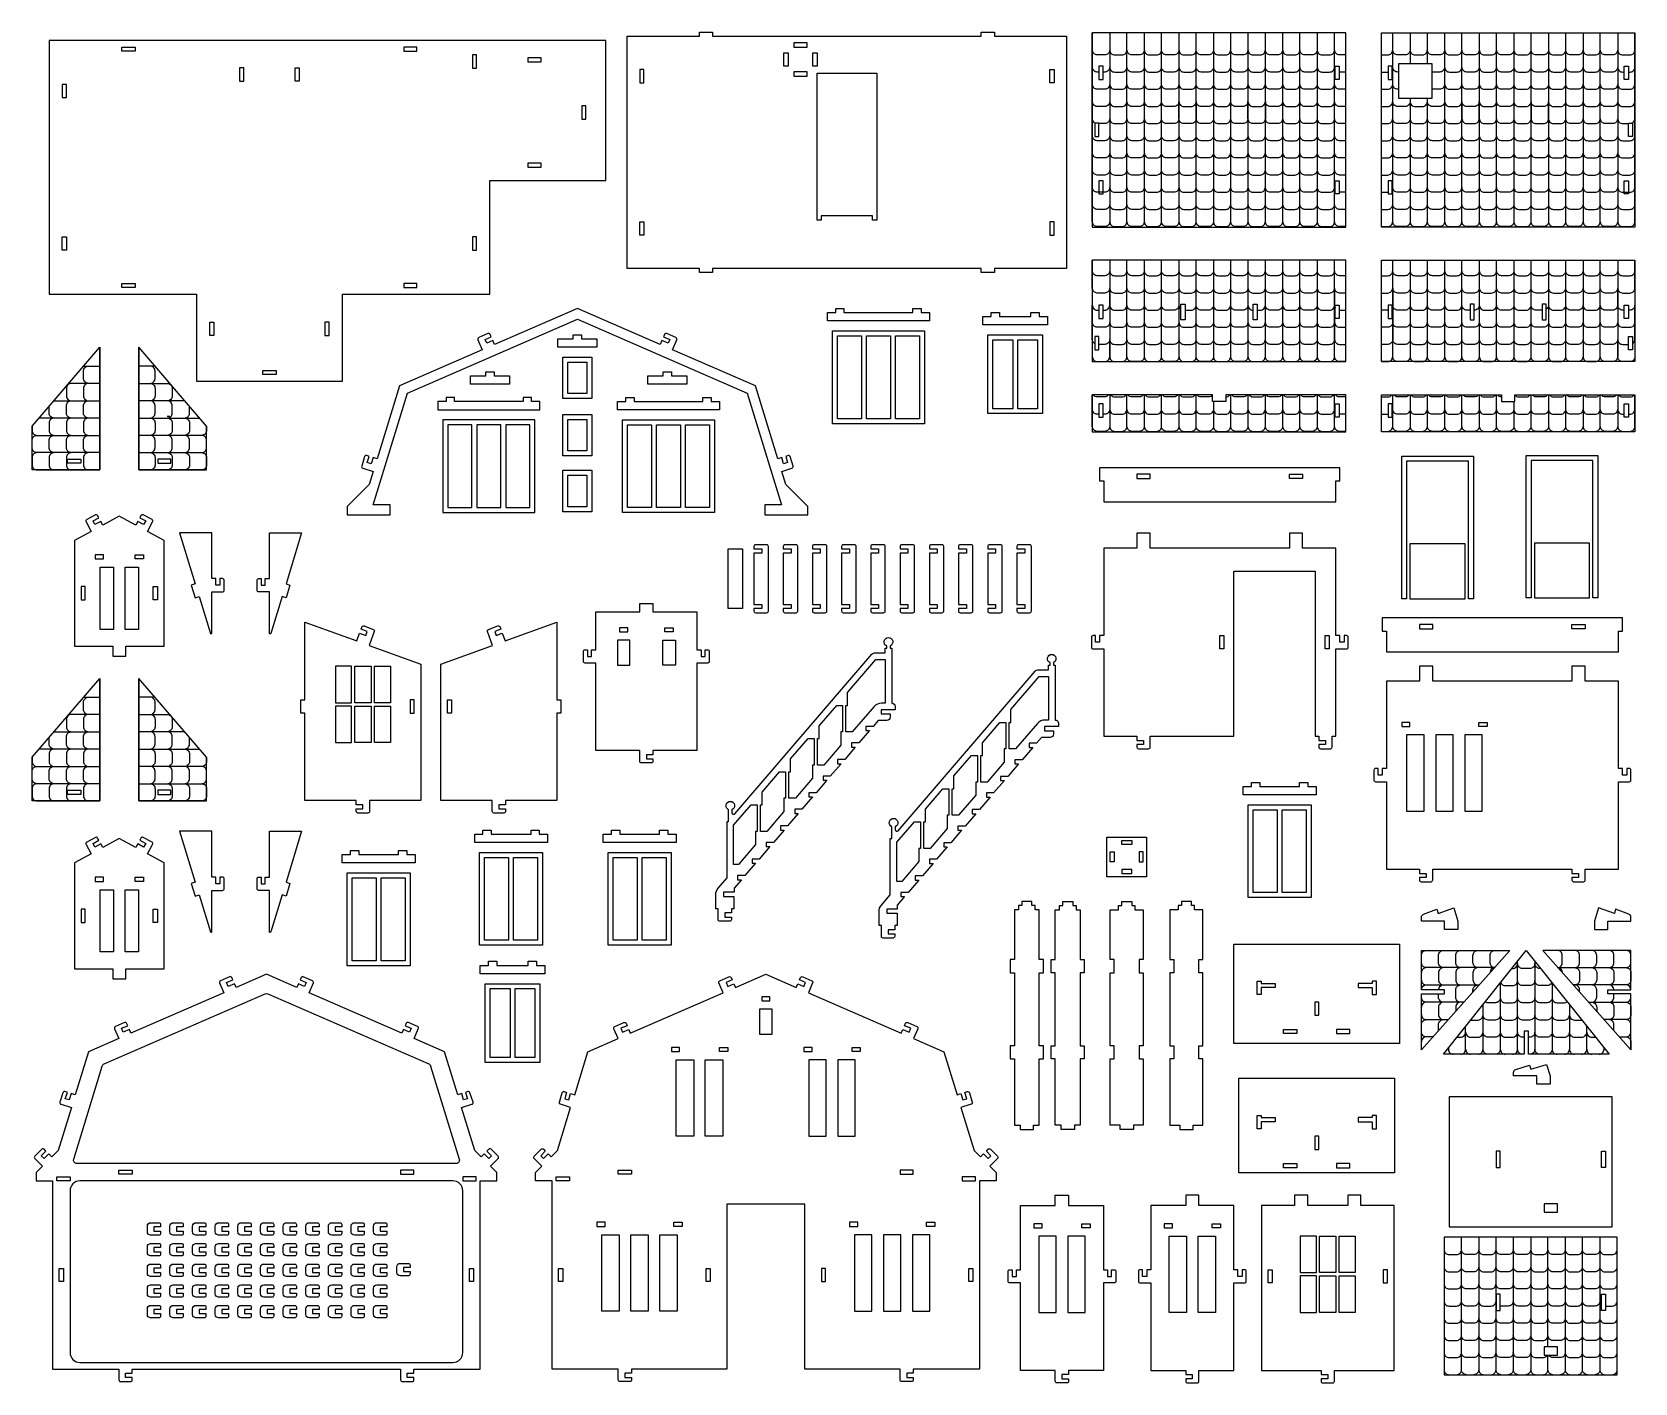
# Model space of a CAD drawing. Extents: x -353 to 808, y 1569 to 2547.
import ezdxf

# ---------------------------------------------------------------- set-up
doc = ezdxf.new("R2010")
doc.units = 0
doc.header["$MEASUREMENT"] = 0
doc.layers.add('LAYER1', color=18, linetype='CONTINUOUS')

msp = doc.modelspace()

# ---------------------------------------------------------------- linework, layer by layer
at = {"layer": 'LAYER1'}
for points in [[(130.3, 2543.5), (130.3, 2546.5), (139.9, 2546.5), (139.9, 2543.5), (334.3, 2543.5), (334.3, 2546.5), (343.9, 2546.5), (343.9, 2543.5), (396.1, 2543.5), (396.1, 2375.5), (343.9, 2375.5), (343.9, 2372.5), (334.3, 2372.5), (334.3, 2375.5), (139.9, 2375.5), (139.9, 2372.5), (130.3, 2372.5), (130.3, 2375.5), (78.1, 2375.5), (78.1, 2543.5)], [(598.4, 2545.9), (414.8, 2545.9), (414.8, 2405.4), (598.4, 2405.4)], [(624.1, 2545.9), (807.7, 2545.9), (807.7, 2405.4), (624.1, 2405.4)], [(62.6, 2540.5), (-340.6, 2540.5), (-340.6, 2356.9), (-233.8, 2356.9), (-233.8, 2293.9), (-128.2, 2293.9), (-128.2, 2356.9), (-21.4, 2356.9), (-21.4, 2439.1), (62.6, 2439.1)], [(-287.8, 2532.7), (-287.8, 2535.7), (-278.2, 2535.7), (-278.2, 2532.7)], [(-74.2, 2532.7), (-74.2, 2535.7), (-83.8, 2535.7), (-83.8, 2532.7)], [(-34, 2520.4), (-31, 2520.4), (-31, 2530), (-34, 2530)], [(191.5, 2531.5), (194.5, 2531.5), (194.5, 2521.9), (191.5, 2521.9)], [(208.3, 2535.7), (208.3, 2538.7), (198.7, 2538.7), (198.7, 2535.7)], [(212.5, 2531.5), (215.5, 2531.5), (215.5, 2521.9), (212.5, 2521.9)], [(-202.6, 2520.7), (-202.6, 2511.1), (-199.6, 2511.1), (-199.6, 2520.7)], [(-159.4, 2520.7), (-159.4, 2511.1), (-162.4, 2511.1), (-162.4, 2520.7)], [(15.8, 2524.9), (15.8, 2527.9), (6.2, 2527.9), (6.2, 2524.9)], [(90.1, 2519.5), (87.1, 2519.5), (87.1, 2509.9), (90.1, 2509.9)], [(384.1, 2519.5), (387.1, 2519.5), (387.1, 2509.9), (384.1, 2509.9)], [(419.6, 2512.3), (422.6, 2512.3), (422.6, 2521.9), (419.6, 2521.9)], [(593.6, 2512.3), (590.6, 2512.3), (590.6, 2521.9), (593.6, 2521.9)], [(628.9, 2512.3), (631.9, 2512.3), (631.9, 2521.9), (628.9, 2521.9)], [(660.6, 2498.4), (636.7, 2498.4), (636.7, 2523.7), (660.6, 2523.7)], [(802.9, 2512.3), (799.9, 2512.3), (799.9, 2521.9), (802.9, 2521.9)], [(-328, 2508.7), (-331, 2508.7), (-331, 2499.1), (-328, 2499.1)], [(208.3, 2514.7), (208.3, 2517.7), (198.7, 2517.7), (198.7, 2514.7)], [(218.5, 2413.5), (218.5, 2410.5), (215.5, 2410.5), (215.5, 2516.7), (258.7, 2516.7), (258.7, 2410.5), (255.7, 2410.5), (255.7, 2413.5)], [(45.2, 2483.5), (48.2, 2483.5), (48.2, 2493.1), (45.2, 2493.1)], [(416.6, 2470.9), (419.6, 2470.9), (419.6, 2480.5), (416.6, 2480.5)], [(805.9, 2470.9), (802.9, 2470.9), (802.9, 2480.5), (805.9, 2480.5)], [(15.8, 2448.7), (15.8, 2451.7), (6.2, 2451.7), (6.2, 2448.7)], [(419.6, 2429.4), (422.6, 2429.4), (422.6, 2439), (419.6, 2439)], [(593.6, 2429.4), (590.6, 2429.4), (590.6, 2439), (593.6, 2439)], [(628.9, 2429.4), (631.9, 2429.4), (631.9, 2439), (628.9, 2439)], [(802.9, 2429.4), (799.9, 2429.4), (799.9, 2439), (802.9, 2439)], [(90.1, 2399.5), (87.1, 2399.5), (87.1, 2409.1), (90.1, 2409.1)], [(384.1, 2399.5), (387.1, 2399.5), (387.1, 2409.1), (384.1, 2409.1)], [(-328, 2388.7), (-331, 2388.7), (-331, 2398.3), (-328, 2398.3)], [(-34, 2388.7), (-31, 2388.7), (-31, 2398.3), (-34, 2398.3)], [(598.4, 2381.4), (414.8, 2381.4), (414.8, 2308.1), (598.4, 2308.1)], [(624.1, 2381.4), (807.7, 2381.4), (807.7, 2308.1), (624.1, 2308.1)], [(-287.8, 2361.7), (-287.8, 2364.7), (-278.2, 2364.7), (-278.2, 2361.7)], [(-74.2, 2361.7), (-74.2, 2364.7), (-83.8, 2364.7), (-83.8, 2361.7)], [(284.8, 2343.5), (284.8, 2346.5), (290.8, 2346.5), (290.8, 2343.5), (296.8, 2343.5), (296.8, 2337.5), (223, 2337.5), (223, 2343.5), (229, 2343.5), (229, 2346.5), (235, 2346.5), (235, 2343.5)], [(419.6, 2339.2), (422.6, 2339.2), (422.6, 2348.8), (419.6, 2348.8)], [(479, 2349.7), (482, 2349.7), (482, 2338.3), (479, 2338.3)], [(531.2, 2349.7), (534.2, 2349.7), (534.2, 2338.3), (531.2, 2338.3)], [(593.6, 2339.2), (590.6, 2339.2), (590.6, 2348.8), (593.6, 2348.8)], [(628.9, 2339.2), (631.9, 2339.2), (631.9, 2348.8), (628.9, 2348.8)], [(691.3, 2349.7), (688.3, 2349.7), (688.3, 2338.3), (691.3, 2338.3)], [(743.5, 2349.7), (740.5, 2349.7), (740.5, 2338.3), (743.5, 2338.3)], [(802.9, 2339.2), (799.9, 2339.2), (799.9, 2348.8), (802.9, 2348.8)], [(-224.2, 2336.5), (-221.2, 2336.5), (-221.2, 2326.9), (-224.2, 2326.9)], [(-137.8, 2336.5), (-140.8, 2336.5), (-140.8, 2326.9), (-137.8, 2326.9)], [(370.4, 2340.6), (370.4, 2343.6), (376.4, 2343.6), (376.4, 2340.6), (382.4, 2340.6), (382.4, 2334.6), (335.6, 2334.6), (335.6, 2340.6), (341.6, 2340.6), (341.6, 2343.6), (347.6, 2343.6), (347.6, 2340.6)], [(39, 2327.5), (45, 2327.5), (45, 2324.5), (56.1, 2324.5), (56.1, 2318.5), (27.9, 2318.5), (27.9, 2324.5), (39, 2324.5)], [(293.2, 2263.1), (226.6, 2263.1), (226.6, 2330.3), (293.2, 2330.3)], [(247.6, 2266.7), (230.2, 2266.7), (230.2, 2326.7), (247.6, 2326.7)], [(268.6, 2266.7), (251.2, 2266.7), (251.2, 2326.7), (268.6, 2326.7)], [(272.2, 2326.7), (289.6, 2326.7), (289.6, 2266.7), (272.2, 2266.7)], [(378.8, 2270.4), (339.2, 2270.4), (339.2, 2327.4), (378.8, 2327.4)], [(357.2, 2274), (342.8, 2274), (342.8, 2323.8), (357.2, 2323.8)], [(360.8, 2323.8), (375.2, 2323.8), (375.2, 2274), (360.8, 2274)], [(416.6, 2316.6), (419.6, 2316.6), (419.6, 2326.2), (416.6, 2326.2)], [(805.9, 2316.6), (802.9, 2316.6), (802.9, 2326.2), (805.9, 2326.2)], [(52.5, 2281.3), (31.5, 2281.3), (31.5, 2311.3), (52.5, 2311.3)], [(-185.8, 2298.7), (-185.8, 2301.7), (-176.2, 2301.7), (-176.2, 2298.7)], [(-24.3, 2300.7), (-18.3, 2300.7), (-18.3, 2297.7), (-7.2, 2297.7), (-7.2, 2291.7), (-35.4, 2291.7), (-35.4, 2297.7), (-24.3, 2297.7)], [(35.1, 2307.7), (48.9, 2307.7), (48.9, 2284.9), (35.1, 2284.9)], [(104, 2300.7), (110, 2300.7), (110, 2297.7), (121.1, 2297.7), (121.1, 2291.7), (92.9, 2291.7), (92.9, 2297.7), (104, 2297.7)], [(-47.1, 2279.2), (-47.1, 2282.2), (-53.1, 2282.2), (-53.1, 2279.2), (-59.1, 2279.2), (-59.1, 2273.2), (14.7, 2273.2), (14.7, 2279.2), (8.7, 2279.2), (8.7, 2282.2), (2.7, 2282.2), (2.7, 2279.2)], [(132.8, 2279.2), (132.8, 2282.2), (138.8, 2282.2), (138.8, 2279.2), (144.8, 2279.2), (144.8, 2273.2), (71, 2273.2), (71, 2279.2), (77, 2279.2), (77, 2282.2), (83, 2282.2), (83, 2279.2)], [(511.4, 2284.1), (511.4, 2279.3), (501.8, 2279.3), (501.8, 2284.1), (414.8, 2284.1), (414.8, 2257.2), (598.4, 2257.2), (598.4, 2284.1)], [(419.6, 2267.9), (422.6, 2267.9), (422.6, 2277.5), (419.6, 2277.5)], [(593.6, 2267.9), (590.6, 2267.9), (590.6, 2277.5), (593.6, 2277.5)], [(720.7, 2284.1), (807.7, 2284.1), (807.7, 2257.2), (624.1, 2257.2), (624.1, 2284.1), (711.1, 2284.1), (711.1, 2279.3), (720.7, 2279.3)], [(628.9, 2267.9), (631.9, 2267.9), (631.9, 2277.5), (628.9, 2277.5)], [(802.9, 2267.9), (799.9, 2267.9), (799.9, 2277.5), (802.9, 2277.5)], [(-55.5, 2198.8), (11.1, 2198.8), (11.1, 2266), (-55.5, 2266)], [(52.5, 2239.8), (31.5, 2239.8), (31.5, 2269.8), (52.5, 2269.8)], [(35.1, 2266.2), (48.9, 2266.2), (48.9, 2243.4), (35.1, 2243.4)], [(141.2, 2198.8), (74.6, 2198.8), (74.6, 2266), (141.2, 2266)], [(-34.5, 2262.4), (-51.9, 2262.4), (-51.9, 2202.4), (-34.5, 2202.4)], [(-30.9, 2202.4), (-13.5, 2202.4), (-13.5, 2262.4), (-30.9, 2262.4)], [(-9.9, 2202.4), (7.5, 2202.4), (7.5, 2262.4), (-9.9, 2262.4)], [(95.6, 2202.4), (78.2, 2202.4), (78.2, 2262.4), (95.6, 2262.4)], [(116.6, 2202.4), (99.2, 2202.4), (99.2, 2262.4), (116.6, 2262.4)], [(120.2, 2262.4), (137.6, 2262.4), (137.6, 2202.4), (120.2, 2202.4)], [(777.2, 2137), (777.2, 2236.6), (732.5, 2236.6), (732.5, 2137), (728.9, 2137), (728.9, 2240.2), (780.8, 2240.2), (780.8, 2137)], [(-327.1, 2234.5), (-327.1, 2237.5), (-317.5, 2237.5), (-317.5, 2234.5)], [(-252.3, 2234.5), (-252.3, 2237.5), (-261.9, 2237.5), (-261.9, 2234.5)], [(52.5, 2199.4), (31.5, 2199.4), (31.5, 2229.4), (52.5, 2229.4)], [(423.1, 2221.7), (423.1, 2206.7), (591.1, 2206.7), (591.1, 2221.7), (594.1, 2221.7), (594.1, 2231.3), (420.1, 2231.3), (420.1, 2221.7)], [(687.1, 2136.5), (687.1, 2236.1), (642.4, 2236.1), (642.4, 2136.5), (638.8, 2136.5), (638.8, 2239.7), (690.7, 2239.7), (690.7, 2136.5)], [(35.1, 2225.8), (48.9, 2225.8), (48.9, 2203), (35.1, 2203)], [(456.7, 2223.5), (456.7, 2226.5), (447.1, 2226.5), (447.1, 2223.5)], [(557.5, 2223.5), (557.5, 2226.5), (567.1, 2226.5), (567.1, 2223.5)], [(161.6, 2129.3), (151.1, 2129.3), (151.1, 2172.5), (161.6, 2172.5)], [(644.8, 2136.5), (684.7, 2136.5), (684.7, 2176.1), (644.8, 2176.1)], [(734.9, 2137), (774.8, 2137), (774.8, 2176.6), (734.9, 2176.6)], [(-307.1, 2165.3), (-301.1, 2165.3), (-301.1, 2168.3), (-307.1, 2168.3)], [(-293.9, 2114.3), (-303.5, 2114.3), (-303.5, 2159.3), (-293.9, 2159.3)], [(-275.9, 2114.3), (-285.5, 2114.3), (-285.5, 2159.3), (-275.9, 2159.3)], [(-272.3, 2165.3), (-278.3, 2165.3), (-278.3, 2168.3), (-272.3, 2168.3)], [(-314.3, 2145.2), (-317.3, 2145.2), (-317.3, 2135.6), (-314.3, 2135.6)], [(-265.1, 2145.2), (-262.1, 2145.2), (-262.1, 2135.6), (-265.1, 2135.6)], [(72.4, 2112.4), (78.4, 2112.4), (78.4, 2115.4), (72.4, 2115.4)], [(111.4, 2112.4), (105.4, 2112.4), (105.4, 2115.4), (111.4, 2115.4)], [(627.7, 2113), (627.7, 2098), (795.7, 2098), (795.7, 2113), (798.7, 2113), (798.7, 2122.6), (624.7, 2122.6), (624.7, 2113)], [(661.3, 2114.8), (661.3, 2117.8), (651.7, 2117.8), (651.7, 2114.8)], [(762.1, 2114.8), (762.1, 2117.8), (771.7, 2117.8), (771.7, 2114.8)], [(70.9, 2088.4), (79.9, 2088.4), (79.9, 2106.4), (70.9, 2106.4)], [(112.9, 2088.4), (103.9, 2088.4), (103.9, 2106.4), (112.9, 2106.4)], [(507.1, 2109.8), (510.1, 2109.8), (510.1, 2100.2), (507.1, 2100.2)], [(583.3, 2109.8), (586.3, 2109.8), (586.3, 2100.2), (583.3, 2100.2)], [(-121.5, 2087.6), (-133.2, 2087.6), (-133.2, 2061.2), (-121.5, 2061.2)], [(-107.4, 2061.2), (-119.1, 2061.2), (-119.1, 2087.6), (-107.4, 2087.6)], [(-105, 2087.6), (-93.3, 2087.6), (-93.3, 2061.2), (-105, 2061.2)], [(-121.5, 2058.8), (-133.2, 2058.8), (-133.2, 2032.4), (-121.5, 2032.4)], [(-107.4, 2032.4), (-119.1, 2032.4), (-119.1, 2058.8), (-107.4, 2058.8)], [(-105, 2058.8), (-93.3, 2058.8), (-93.3, 2032.4), (-105, 2032.4)], [(-76.1, 2063.3), (-79.1, 2063.3), (-79.1, 2053.7), (-76.1, 2053.7)], [(-52.1, 2063.3), (-49.1, 2063.3), (-49.1, 2053.7), (-52.1, 2053.7)], [(229.7, 2059.3), (234, 2059.3), (234, 2040.1), (232.8, 2040.1), (232.8, 2030.5), (220.4, 2016.1), (215.8, 2016.1), (215.8, 2035.3), (217, 2035.3), (217, 2044.5)], [(347.9, 2047), (352.2, 2047), (352.2, 2027.8), (351, 2027.8), (351, 2018.2), (338.6, 2003.8), (334, 2003.8), (334, 2023), (335.2, 2023), (335.2, 2032.2)], [(638.8, 2043.9), (644.8, 2043.9), (644.8, 2046.9), (638.8, 2046.9)], [(700.6, 2043.9), (694.6, 2043.9), (694.6, 2046.9), (700.6, 2046.9)], [(209.1, 2035.3), (213.4, 2035.3), (213.4, 2016.1), (212.2, 2016.1), (212.2, 2006.5), (199.8, 1992.1), (195.1, 1992.1), (195.1, 2011.3), (196.3, 2011.3), (196.3, 2020.5)], [(642.4, 1982.7), (655, 1982.7), (655, 2037.9), (642.4, 2037.9)], [(663.4, 1982.7), (676, 1982.7), (676, 2037.9), (663.4, 2037.9)], [(684.4, 1982.7), (697, 1982.7), (697, 2037.9), (684.4, 2037.9)], [(327.3, 2023), (331.6, 2023), (331.6, 2003.8), (330.4, 2003.8), (330.4, 1994.2), (318, 1979.8), (313.3, 1979.8), (313.3, 1999), (314.5, 1999), (314.5, 2008.2)], [(188.4, 2011.3), (192.7, 2011.3), (192.7, 1992.1), (191.5, 1992.1), (191.5, 1982.5), (179.2, 1968.1), (174.5, 1968.1), (174.5, 1987.3), (175.7, 1987.3), (175.7, 1996.5)], [(-327.1, 1994.9), (-327.1, 1997.9), (-317.5, 1997.9), (-317.5, 1994.9)], [(-252.3, 1994.9), (-252.3, 1997.9), (-261.9, 1997.9), (-261.9, 1994.9)], [(306.6, 1999), (310.9, 1999), (310.9, 1979.8), (309.7, 1979.8), (309.7, 1970.2), (297.4, 1955.8), (292.7, 1955.8), (292.7, 1975), (293.9, 1975), (293.9, 1984.2)], [(564.9, 2000.6), (564.9, 2003.6), (570.9, 2003.6), (570.9, 2000.6), (576.9, 2000.6), (576.9, 1994.6), (524.1, 1994.6), (524.1, 2000.6), (530.1, 2000.6), (530.1, 2003.6), (536.1, 2003.6), (536.1, 2000.6)], [(167.8, 1987.3), (172.1, 1987.3), (172.1, 1968.1), (170.9, 1968.1), (170.9, 1958.5), (158.5, 1944.1), (155.1, 1944.1), (155.1, 1972.5)], [(573.3, 1920.2), (527.7, 1920.2), (527.7, 1987.4), (573.3, 1987.4)], [(286, 1975), (290.3, 1975), (290.3, 1955.8), (289.1, 1955.8), (289.1, 1946.2), (276.8, 1931.8), (273.3, 1931.8), (273.3, 1960.2)], [(548.7, 1923.8), (531.3, 1923.8), (531.3, 1983.8), (548.7, 1983.8)], [(552.3, 1983.8), (569.7, 1983.8), (569.7, 1923.8), (552.3, 1923.8)], [(8.4, 1966.1), (8.4, 1969.1), (14.4, 1969.1), (14.4, 1966.1), (20.4, 1966.1), (20.4, 1960.1), (-32.4, 1960.1), (-32.4, 1966.1), (-26.4, 1966.1), (-26.4, 1969.1), (-20.4, 1969.1), (-20.4, 1966.1)], [(101.5, 1966.1), (101.5, 1969.1), (107.5, 1969.1), (107.5, 1966.1), (113.5, 1966.1), (113.5, 1960.1), (60.7, 1960.1), (60.7, 1966.1), (66.7, 1966.1), (66.7, 1969.1), (72.7, 1969.1), (72.7, 1966.1)], [(454.1, 1935.2), (425.3, 1935.2), (425.3, 1964), (454.1, 1964)], [(436.1, 1961.6), (443.3, 1961.6), (443.3, 1958.6), (436.1, 1958.6)], [(-87.5, 1951.3), (-87.5, 1954.3), (-81.5, 1954.3), (-81.5, 1951.3), (-75.5, 1951.3), (-75.5, 1945.3), (-128.3, 1945.3), (-128.3, 1951.3), (-122.3, 1951.3), (-122.3, 1954.3), (-116.3, 1954.3), (-116.3, 1951.3)], [(16.8, 1885.7), (-28.8, 1885.7), (-28.8, 1952.9), (16.8, 1952.9)], [(109.9, 1885.7), (64.3, 1885.7), (64.3, 1952.9), (109.9, 1952.9)], [(427.7, 1946), (427.7, 1953.2), (430.7, 1953.2), (430.7, 1946)], [(451.7, 1946), (451.7, 1953.2), (448.7, 1953.2), (448.7, 1946)], [(-7.8, 1889.3), (-25.2, 1889.3), (-25.2, 1949.3), (-7.8, 1949.3)], [(-4.2, 1949.3), (13.2, 1949.3), (13.2, 1889.3), (-4.2, 1889.3)], [(85.3, 1889.3), (67.9, 1889.3), (67.9, 1949.3), (85.3, 1949.3)], [(88.9, 1949.3), (106.3, 1949.3), (106.3, 1889.3), (88.9, 1889.3)], [(436.1, 1937.6), (443.3, 1937.6), (443.3, 1940.6), (436.1, 1940.6)], [(-307.1, 1931.9), (-301.1, 1931.9), (-301.1, 1934.9), (-307.1, 1934.9)], [(-272.3, 1931.9), (-278.3, 1931.9), (-278.3, 1934.9), (-272.3, 1934.9)], [(-79.1, 1870.9), (-124.7, 1870.9), (-124.7, 1938.1), (-79.1, 1938.1)], [(-103.7, 1874.5), (-121.1, 1874.5), (-121.1, 1934.5), (-103.7, 1934.5)], [(-100.1, 1934.5), (-82.7, 1934.5), (-82.7, 1874.5), (-100.1, 1874.5)], [(-293.9, 1880.9), (-303.5, 1880.9), (-303.5, 1925.9), (-293.9, 1925.9)], [(-275.9, 1880.9), (-285.5, 1880.9), (-285.5, 1925.9), (-275.9, 1925.9)], [(376.4, 1813), (376.4, 1865.8), (379.4, 1865.8), (379.4, 1875.4), (376.4, 1875.4), (376.4, 1911.4), (373.4, 1911.4), (373.4, 1914.4), (371, 1914.4), (371, 1917.4), (363.8, 1917.4), (363.8, 1914.4), (361.4, 1914.4), (361.4, 1911.4), (358.4, 1911.4), (358.4, 1875.4), (355.4, 1875.4), (355.4, 1865.8), (358.4, 1865.8), (358.4, 1813), (355.4, 1813), (355.4, 1803.4), (358.4, 1803.4), (358.4, 1755.4), (362.6, 1755.4), (362.6, 1752.4), (372.2, 1752.4), (372.2, 1755.4), (376.4, 1755.4), (376.4, 1803.4), (379.4, 1803.4), (379.4, 1813)], [(388, 1813), (388, 1865.8), (385, 1865.8), (385, 1875.4), (388, 1875.4), (388, 1911.4), (391, 1911.4), (391, 1914.4), (393.4, 1914.4), (393.4, 1917.4), (400.6, 1917.4), (400.6, 1914.4), (403, 1914.4), (403, 1911.4), (406, 1911.4), (406, 1875.4), (409, 1875.4), (409, 1865.8), (406, 1865.8), (406, 1813), (409, 1813), (409, 1803.4), (406, 1803.4), (406, 1755.4), (401.8, 1755.4), (401.8, 1752.4), (392.2, 1752.4), (392.2, 1755.4), (388, 1755.4), (388, 1803.4), (385, 1803.4), (385, 1813)], [(451.7, 1875.4), (448.7, 1875.4), (448.7, 1865.8), (451.7, 1865.8), (451.7, 1813), (448.7, 1813), (448.7, 1803.4), (451.7, 1803.4), (451.7, 1755.4), (444.5, 1755.4), (444.5, 1752.4), (434.9, 1752.4), (434.9, 1755.4), (427.7, 1755.4), (427.7, 1803.4), (430.7, 1803.4), (430.7, 1813), (427.7, 1813), (427.7, 1865.8), (430.7, 1865.8), (430.7, 1875.4), (427.7, 1875.4), (427.7, 1911.4), (433.7, 1911.4), (433.7, 1914.4), (436.1, 1914.4), (436.1, 1917.4), (443.3, 1917.4), (443.3, 1914.4), (445.7, 1914.4), (445.7, 1911.4), (451.7, 1911.4)], [(470.9, 1875.4), (473.9, 1875.4), (473.9, 1865.8), (470.9, 1865.8), (470.9, 1813), (473.9, 1813), (473.9, 1803.4), (470.9, 1803.4), (470.9, 1755.4), (478.1, 1755.4), (478.1, 1752.4), (487.7, 1752.4), (487.7, 1755.4), (494.9, 1755.4), (494.9, 1803.4), (491.9, 1803.4), (491.9, 1813), (494.9, 1813), (494.9, 1865.8), (491.9, 1865.8), (491.9, 1875.4), (494.9, 1875.4), (494.9, 1911.4), (488.9, 1911.4), (488.9, 1914.4), (486.5, 1914.4), (486.5, 1917.4), (479.3, 1917.4), (479.3, 1914.4), (476.9, 1914.4), (476.9, 1911.4), (470.9, 1911.4)], [(-314.3, 1911.8), (-317.3, 1911.8), (-317.3, 1902.2), (-314.3, 1902.2)], [(-265.1, 1911.8), (-262.1, 1911.8), (-262.1, 1902.2), (-265.1, 1902.2)], [(517.3, 1886.6), (637.3, 1886.6), (637.3, 1814.6), (517.3, 1814.6)], [(653.1, 1850.5), (669.9, 1850.5), (669.9, 1853.5), (653.1, 1853.5), (653.1, 1882), (717, 1882), (653.1, 1810)], [(669, 1806.8), (729, 1882), (789, 1806.8), (730.5, 1806.8), (730.5, 1823.6), (727.5, 1823.6), (727.5, 1806.8)], [(804.8, 1850.5), (788, 1850.5), (788, 1853.5), (804.8, 1853.5), (804.8, 1882), (741, 1882), (804.8, 1810)], [(6.4, 1871.1), (6.4, 1874.1), (12.4, 1874.1), (12.4, 1871.1), (18.4, 1871.1), (18.4, 1865.1), (-28.4, 1865.1), (-28.4, 1871.1), (-22.4, 1871.1), (-22.4, 1874.1), (-16.4, 1874.1), (-16.4, 1871.1)], [(14.8, 1800.9), (-24.8, 1800.9), (-24.8, 1857.9), (14.8, 1857.9)], [(537.1, 1858.1), (547.3, 1858.1), (547.3, 1855.1), (537.1, 1855.1), (537.1, 1850), (534.1, 1850), (534.1, 1859.6), (537.1, 1859.6)], [(617.5, 1858.1), (607.4, 1858.1), (607.4, 1855.1), (617.5, 1855.1), (617.5, 1850), (620.5, 1850), (620.5, 1859.6), (617.5, 1859.6)], [(-6.8, 1804.5), (-21.2, 1804.5), (-21.2, 1854.3), (-6.8, 1854.3)], [(-3.2, 1854.3), (11.2, 1854.3), (11.2, 1804.5), (-3.2, 1804.5)], [(175.4, 1845.4), (181.4, 1845.4), (181.4, 1848.4), (175.4, 1848.4)], [(173.9, 1821.4), (182.9, 1821.4), (182.9, 1839.4), (173.9, 1839.4)], [(578.8, 1844.6), (575.8, 1844.6), (575.8, 1835), (578.8, 1835)], [(553.3, 1821.8), (553.3, 1824.8), (562.9, 1824.8), (562.9, 1821.8)], [(601.3, 1821.8), (601.3, 1824.8), (591.7, 1824.8), (591.7, 1821.8)], [(110, 1808.8), (116, 1808.8), (116, 1811.8), (110, 1811.8)], [(150.8, 1808.8), (144.8, 1808.8), (144.8, 1811.8), (150.8, 1811.8)], [(206, 1808.8), (212, 1808.8), (212, 1811.8), (206, 1811.8)], [(246.8, 1808.8), (240.8, 1808.8), (240.8, 1811.8), (246.8, 1811.8)], [(126.2, 1747.6), (113.6, 1747.6), (113.6, 1802.8), (126.2, 1802.8)], [(147.2, 1747.6), (134.6, 1747.6), (134.6, 1802.8), (147.2, 1802.8)], [(209.6, 1747.6), (222.2, 1747.6), (222.2, 1802.8), (209.6, 1802.8)], [(230.6, 1747.6), (243.2, 1747.6), (243.2, 1802.8), (230.6, 1802.8)], [(520.9, 1789.5), (633.7, 1789.5), (633.7, 1721.1), (520.9, 1721.1)], [(791.2, 1775.9), (673.1, 1775.9), (673.1, 1682), (791.2, 1682)], [(537.1, 1761), (547.3, 1761), (547.3, 1758), (537.1, 1758), (537.1, 1752.9), (534.1, 1752.9), (534.1, 1762.5), (537.1, 1762.5)], [(617.5, 1761), (607.4, 1761), (607.4, 1758), (617.5, 1758), (617.5, 1752.9), (620.5, 1752.9), (620.5, 1762.5), (617.5, 1762.5)], [(578.8, 1747.5), (575.8, 1747.5), (575.8, 1737.9), (578.8, 1737.9)], [(710.2, 1736.8), (707.2, 1736.8), (707.2, 1724.8), (710.2, 1724.8)], [(783.4, 1736.8), (786.4, 1736.8), (786.4, 1724.8), (783.4, 1724.8)], [(-335, 1715.2), (-335, 1718.2), (-325.4, 1718.2), (-325.4, 1715.2)], [(-290, 1720), (-290, 1723), (-280.4, 1723), (-280.4, 1720)], [(-76.4, 1720), (-76.4, 1723), (-86, 1723), (-86, 1720)], [(-31.4, 1715.2), (-31.4, 1718.2), (-41, 1718.2), (-41, 1715.2)], [(26.6, 1715.2), (26.6, 1718.2), (36.2, 1718.2), (36.2, 1715.2)], [(71.6, 1720), (71.6, 1723), (81.2, 1723), (81.2, 1720)], [(285.2, 1720), (285.2, 1723), (275.6, 1723), (275.6, 1720)], [(330.2, 1715.2), (330.2, 1718.2), (320.6, 1718.2), (320.6, 1715.2)], [(553.3, 1724.7), (553.3, 1727.7), (562.9, 1727.7), (562.9, 1724.7)], [(601.3, 1724.7), (601.3, 1727.7), (591.7, 1727.7), (591.7, 1724.7)], [(742, 1692.5), (751.6, 1692.5), (751.6, 1698.6), (742, 1698.6)], [(56, 1682.2), (62, 1682.2), (62, 1685.2), (56, 1685.2)], [(117.8, 1682.2), (111.8, 1682.2), (111.8, 1685.2), (117.8, 1685.2)], [(239, 1682.2), (245, 1682.2), (245, 1685.2), (239, 1685.2)], [(300.8, 1682.2), (294.8, 1682.2), (294.8, 1685.2), (300.8, 1685.2)], [(372.4, 1681.2), (378.4, 1681.2), (378.4, 1684.2), (372.4, 1684.2)], [(413.2, 1681.2), (407.2, 1681.2), (407.2, 1684.2), (413.2, 1684.2)], [(466.8, 1681.2), (472.8, 1681.2), (472.8, 1684.2), (466.8, 1684.2)], [(507.6, 1681.2), (501.6, 1681.2), (501.6, 1684.2), (507.6, 1684.2)], [(72.2, 1621), (59.6, 1621), (59.6, 1676.2), (72.2, 1676.2)], [(93.2, 1621), (80.6, 1621), (80.6, 1676.2), (93.2, 1676.2)], [(114.2, 1621), (101.6, 1621), (101.6, 1676.2), (114.2, 1676.2)], [(242.6, 1621), (255.2, 1621), (255.2, 1676.2), (242.6, 1676.2)], [(263.6, 1621), (276.2, 1621), (276.2, 1676.2), (263.6, 1676.2)], [(284.6, 1621), (297.2, 1621), (297.2, 1676.2), (284.6, 1676.2)], [(376, 1620), (388.6, 1620), (388.6, 1675.2), (376, 1675.2)], [(397, 1620), (409.6, 1620), (409.6, 1675.2), (397, 1675.2)], [(483, 1620), (470.4, 1620), (470.4, 1675.2), (483, 1675.2)], [(504, 1620), (491.4, 1620), (491.4, 1675.2), (504, 1675.2)], [(577, 1675.2), (565.3, 1675.2), (565.3, 1648.8), (577, 1648.8)], [(591.1, 1648.8), (579.4, 1648.8), (579.4, 1675.2), (591.1, 1675.2)], [(593.5, 1675.2), (605.2, 1675.2), (605.2, 1648.8), (593.5, 1648.8)], [(669.5, 1574.9), (794.8, 1574.9), (794.8, 1674.5), (669.5, 1674.5)], [(-333.2, 1651.9), (-330.2, 1651.9), (-330.2, 1642.3), (-333.2, 1642.3)], [(-36.2, 1651.9), (-33.2, 1651.9), (-33.2, 1642.3), (-36.2, 1642.3)], [(28.4, 1651.9), (31.4, 1651.9), (31.4, 1642.3), (28.4, 1642.3)], [(135.2, 1651.9), (138.2, 1651.9), (138.2, 1642.3), (135.2, 1642.3)], [(221.6, 1651.9), (218.6, 1651.9), (218.6, 1642.3), (221.6, 1642.3)], [(325.4, 1651.9), (328.4, 1651.9), (328.4, 1642.3), (325.4, 1642.3)], [(542.1, 1650.9), (545.1, 1650.9), (545.1, 1641.3), (542.1, 1641.3)], [(628.5, 1650.9), (625.5, 1650.9), (625.5, 1641.3), (628.5, 1641.3)], [(577, 1646.4), (565.3, 1646.4), (565.3, 1620), (577, 1620)], [(591.1, 1620), (579.4, 1620), (579.4, 1646.4), (591.1, 1646.4)], [(593.5, 1646.4), (605.2, 1646.4), (605.2, 1620), (593.5, 1620)], [(710.2, 1633.3), (707.2, 1633.3), (707.2, 1621.3), (710.2, 1621.3)], [(783.4, 1633.3), (786.4, 1633.3), (786.4, 1621.3), (783.4, 1621.3)], [(742, 1589), (751.6, 1589), (751.6, 1595.1), (742, 1595.1)]]:
    msp.add_lwpolyline(points, close=True, dxfattribs=at)
for points in [[(427.4, 2545.9), (427.4, 2533.6, -0.414214), (423.8, 2530), (418.4, 2530, -0.414214), (414.8, 2533.6), (414.8, 2545.9)], [(427.4, 2545.9), (427.4, 2533.6, 0.414214), (431, 2530), (436.3, 2530, 0.414214), (439.9, 2533.6), (439.9, 2545.9)], [(452.4, 2545.9), (452.4, 2533.6, -0.414214), (448.8, 2530), (443.5, 2530, -0.414214), (439.9, 2533.6), (439.9, 2545.9)], [(452.4, 2545.9), (452.4, 2533.6, 0.414214), (456, 2530), (461.3, 2530, 0.414214), (464.9, 2533.6), (464.9, 2545.9)], [(477.5, 2545.9), (477.5, 2533.6, -0.414214), (473.9, 2530), (468.5, 2530, -0.414214), (464.9, 2533.6), (464.9, 2545.9)], [(477.5, 2545.9), (477.5, 2533.6, 0.414214), (481.1, 2530), (486.4, 2530, 0.414214), (490, 2533.6), (490, 2545.9)], [(502.5, 2545.9), (502.5, 2533.6, -0.414214), (498.9, 2530), (493.6, 2530, -0.414214), (490, 2533.6), (490, 2545.9)], [(502.5, 2545.9), (502.5, 2533.6, 0.414214), (506.1, 2530), (511.4, 2530, 0.414214), (515, 2533.6), (515, 2545.9)], [(527.5, 2545.9), (527.5, 2533.6, -0.414214), (523.9, 2530), (518.6, 2530, -0.414214), (515, 2533.6), (515, 2545.9)], [(527.5, 2545.9), (527.5, 2533.6, 0.414214), (531.1, 2530), (536.5, 2530, 0.414214), (540.1, 2533.6), (540.1, 2545.9)], [(552.6, 2545.9), (552.6, 2533.6, -0.414214), (549, 2530), (543.7, 2530, -0.414214), (540.1, 2533.6), (540.1, 2545.9)], [(552.6, 2545.9), (552.6, 2533.6, 0.414214), (556.2, 2530), (561.5, 2530, 0.414214), (565.1, 2533.6), (565.1, 2545.9)], [(577.6, 2545.9), (577.6, 2533.6, -0.414214), (574, 2530), (568.7, 2530, -0.414214), (565.1, 2533.6), (565.1, 2545.9)], [(577.6, 2545.9), (577.6, 2533.6, 0.414214), (581.2, 2530), (586.6, 2530, 0.414214), (590.2, 2533.6), (590.2, 2545.9)], [(598.4, 2530), (593.8, 2530, -0.414214), (590.2, 2533.6), (590.2, 2545.9)], [(624.1, 2530), (628.7, 2530, 0.414214), (632.3, 2533.6), (632.3, 2545.9)], [(644.9, 2545.9), (644.9, 2533.6, -0.414214), (641.3, 2530), (635.9, 2530, -0.414214), (632.3, 2533.6), (632.3, 2545.9)], [(644.9, 2545.9), (644.9, 2533.6, 0.414214), (648.5, 2530), (653.8, 2530, 0.414214), (657.4, 2533.6), (657.4, 2545.9)], [(669.9, 2545.9), (669.9, 2533.6, -0.414214), (666.3, 2530), (661, 2530, -0.414214), (657.4, 2533.6), (657.4, 2545.9)], [(669.9, 2545.9), (669.9, 2533.6, 0.414214), (673.5, 2530), (678.8, 2530, 0.414214), (682.4, 2533.6), (682.4, 2545.9)], [(695, 2545.9), (695, 2533.6, -0.414214), (691.4, 2530), (686, 2530, -0.414214), (682.4, 2533.6), (682.4, 2545.9)], [(695, 2545.9), (695, 2533.6, 0.414214), (698.6, 2530), (703.9, 2530, 0.414214), (707.5, 2533.6), (707.5, 2545.9)], [(720, 2545.9), (720, 2533.6, -0.414214), (716.4, 2530), (711.1, 2530, -0.414214), (707.5, 2533.6), (707.5, 2545.9)], [(720, 2545.9), (720, 2533.6, 0.414214), (723.6, 2530), (728.9, 2530, 0.414214), (732.5, 2533.6), (732.5, 2545.9)], [(745.1, 2545.9), (745.1, 2533.6, -0.414214), (741.5, 2530), (736.1, 2530, -0.414214), (732.5, 2533.6), (732.5, 2545.9)], [(745.1, 2545.9), (745.1, 2533.6, 0.414214), (748.7, 2530), (754, 2530, 0.414214), (757.6, 2533.6), (757.6, 2545.9)], [(770.1, 2545.9), (770.1, 2533.6, -0.414214), (766.5, 2530), (761.2, 2530, -0.414214), (757.6, 2533.6), (757.6, 2545.9)], [(770.1, 2545.9), (770.1, 2533.6, 0.414214), (773.7, 2530), (779, 2530, 0.414214), (782.6, 2533.6), (782.6, 2545.9)], [(795.2, 2545.9), (795.2, 2533.6, -0.414214), (791.6, 2530), (786.2, 2530, -0.414214), (782.6, 2533.6), (782.6, 2545.9)], [(795.2, 2545.9), (795.2, 2533.6, 0.414214), (798.8, 2530), (804.1, 2530, 0.414214), (807.7, 2533.6), (807.7, 2545.9)], [(419.6, 2517.6), (418.4, 2517.6, -0.414214), (414.8, 2521.2), (414.8, 2533.6)], [(427.4, 2533.6), (427.4, 2521.2, -0.414214), (423.8, 2517.6), (422.6, 2517.6)], [(427.4, 2533.6), (427.4, 2521.2, 0.414214), (431, 2517.6), (436.3, 2517.6, 0.414214), (439.9, 2521.2), (439.9, 2533.6)], [(452.4, 2533.6), (452.4, 2521.2, -0.414214), (448.8, 2517.6), (443.5, 2517.6, -0.414214), (439.9, 2521.2), (439.9, 2533.6)], [(452.4, 2533.6), (452.4, 2521.2, 0.414214), (456, 2517.6), (461.3, 2517.6, 0.414214), (464.9, 2521.2), (464.9, 2533.6)], [(477.5, 2533.6), (477.5, 2521.2, -0.414214), (473.9, 2517.6), (468.5, 2517.6, -0.414214), (464.9, 2521.2), (464.9, 2533.6)], [(477.5, 2533.6), (477.5, 2521.2, 0.414214), (481.1, 2517.6), (486.4, 2517.6, 0.414214), (490, 2521.2), (490, 2533.6)], [(502.5, 2533.6), (502.5, 2521.2, -0.414214), (498.9, 2517.6), (493.6, 2517.6, -0.414214), (490, 2521.2), (490, 2533.6)], [(502.5, 2533.6), (502.5, 2521.2, 0.414214), (506.1, 2517.6), (511.4, 2517.6, 0.414214), (515, 2521.2), (515, 2533.6)], [(527.5, 2533.6), (527.5, 2521.2, -0.414214), (523.9, 2517.6), (518.6, 2517.6, -0.414214), (515, 2521.2), (515, 2533.6)], [(527.5, 2533.6), (527.5, 2521.2, 0.414214), (531.1, 2517.6), (536.5, 2517.6, 0.414214), (540.1, 2521.2), (540.1, 2533.6)], [(552.6, 2533.6), (552.6, 2521.2, -0.414214), (549, 2517.6), (543.7, 2517.6, -0.414214), (540.1, 2521.2), (540.1, 2533.6)], [(552.6, 2533.6), (552.6, 2521.2, 0.414214), (556.2, 2517.6), (561.5, 2517.6, 0.414214), (565.1, 2521.2), (565.1, 2533.6)], [(577.6, 2533.6), (577.6, 2521.2, -0.414214), (574, 2517.6), (568.7, 2517.6, -0.414214), (565.1, 2521.2), (565.1, 2533.6)], [(577.6, 2533.6), (577.6, 2521.2, 0.414214), (581.2, 2517.6), (586.6, 2517.6, 0.414214), (590.2, 2521.2), (590.2, 2533.6)], [(590.6, 2519.4, -0.129526), (590.2, 2521.2), (590.2, 2533.6)], [(631.9, 2519.4, 0.129526), (632.3, 2521.2), (632.3, 2533.6)], [(636.7, 2517.6), (635.9, 2517.6, -0.414214), (632.3, 2521.2), (632.3, 2533.6)], [(669.9, 2533.6), (669.9, 2521.2, -0.414214), (666.3, 2517.6), (661, 2517.6, -0.027222), (660.6, 2517.6)], [(669.9, 2533.6), (669.9, 2521.2, 0.414214), (673.5, 2517.6), (678.8, 2517.6, 0.414214), (682.4, 2521.2), (682.4, 2533.6)], [(695, 2533.6), (695, 2521.2, -0.414214), (691.4, 2517.6), (686, 2517.6, -0.414214), (682.4, 2521.2), (682.4, 2533.6)], [(695, 2533.6), (695, 2521.2, 0.414214), (698.6, 2517.6), (703.9, 2517.6, 0.414214), (707.5, 2521.2), (707.5, 2533.6)], [(720, 2533.6), (720, 2521.2, -0.414214), (716.4, 2517.6), (711.1, 2517.6, -0.414214), (707.5, 2521.2), (707.5, 2533.6)], [(720, 2533.6), (720, 2521.2, 0.414214), (723.6, 2517.6), (728.9, 2517.6, 0.414214), (732.5, 2521.2), (732.5, 2533.6)], [(745.1, 2533.6), (745.1, 2521.2, -0.414214), (741.5, 2517.6), (736.1, 2517.6, -0.414214), (732.5, 2521.2), (732.5, 2533.6)], [(745.1, 2533.6), (745.1, 2521.2, 0.414214), (748.7, 2517.6), (754, 2517.6, 0.414214), (757.6, 2521.2), (757.6, 2533.6)], [(770.1, 2533.6), (770.1, 2521.2, -0.414214), (766.5, 2517.6), (761.2, 2517.6, -0.414214), (757.6, 2521.2), (757.6, 2533.6)], [(770.1, 2533.6), (770.1, 2521.2, 0.414214), (773.7, 2517.6), (779, 2517.6, 0.414214), (782.6, 2521.2), (782.6, 2533.6)], [(795.2, 2533.6), (795.2, 2521.2, -0.414214), (791.6, 2517.6), (786.2, 2517.6, -0.414214), (782.6, 2521.2), (782.6, 2533.6)], [(795.2, 2533.6), (795.2, 2521.2, 0.414214), (798.8, 2517.6), (799.9, 2517.6)], [(802.9, 2517.6), (804.1, 2517.6, 0.414214), (807.7, 2521.2), (807.7, 2533.6)], [(427.4, 2521.2), (427.4, 2508.8, -0.414214), (423.8, 2505.2), (418.4, 2505.2, -0.414214), (414.8, 2508.8), (414.8, 2521.2)], [(427.4, 2521.2), (427.4, 2508.8, 0.414214), (431, 2505.2), (436.3, 2505.2, 0.414214), (439.9, 2508.8), (439.9, 2521.2)], [(452.4, 2521.2), (452.4, 2508.8, -0.414214), (448.8, 2505.2), (443.5, 2505.2, -0.414214), (439.9, 2508.8), (439.9, 2521.2)], [(452.4, 2521.2), (452.4, 2508.8, 0.414214), (456, 2505.2), (461.3, 2505.2, 0.414214), (464.9, 2508.8), (464.9, 2521.2)], [(477.5, 2521.2), (477.5, 2508.8, -0.414214), (473.9, 2505.2), (468.5, 2505.2, -0.414214), (464.9, 2508.8), (464.9, 2521.2)], [(477.5, 2521.2), (477.5, 2508.8, 0.414214), (481.1, 2505.2), (486.4, 2505.2, 0.414214), (490, 2508.8), (490, 2521.2)], [(502.5, 2521.2), (502.5, 2508.8, -0.414214), (498.9, 2505.2), (493.6, 2505.2, -0.414214), (490, 2508.8), (490, 2521.2)], [(502.5, 2521.2), (502.5, 2508.8, 0.414214), (506.1, 2505.2), (511.4, 2505.2, 0.414214), (515, 2508.8), (515, 2521.2)], [(527.5, 2521.2), (527.5, 2508.8, -0.414214), (523.9, 2505.2), (518.6, 2505.2, -0.414214), (515, 2508.8), (515, 2521.2)], [(527.5, 2521.2), (527.5, 2508.8, 0.414214), (531.1, 2505.2), (536.5, 2505.2, 0.414214), (540.1, 2508.8), (540.1, 2521.2)], [(552.6, 2521.2), (552.6, 2508.8, -0.414214), (549, 2505.2), (543.7, 2505.2, -0.414214), (540.1, 2508.8), (540.1, 2521.2)], [(552.6, 2521.2), (552.6, 2508.8, 0.414214), (556.2, 2505.2), (561.5, 2505.2, 0.414214), (565.1, 2508.8), (565.1, 2521.2)], [(577.6, 2521.2), (577.6, 2508.8, -0.414214), (574, 2505.2), (568.7, 2505.2, -0.414214), (565.1, 2508.8), (565.1, 2521.2)], [(577.6, 2521.2), (577.6, 2508.8, 0.414214), (581.2, 2505.2), (586.6, 2505.2, 0.414214), (590.2, 2508.8), (590.2, 2521.2)], [(598.4, 2505.2), (593.8, 2505.2, -0.414214), (590.2, 2508.8), (590.2, 2521.2)], [(624.1, 2505.2), (628.7, 2505.2, 0.414214), (632.3, 2508.8), (632.3, 2521.2)], [(636.7, 2505.2), (635.9, 2505.2, -0.414214), (632.3, 2508.8), (632.3, 2521.2)], [(669.9, 2521.2), (669.9, 2508.8, -0.414214), (666.3, 2505.2), (661, 2505.2, -0.027222), (660.6, 2505.2)], [(669.9, 2521.2), (669.9, 2508.8, 0.414214), (673.5, 2505.2), (678.8, 2505.2, 0.414214), (682.4, 2508.8), (682.4, 2521.2)], [(695, 2521.2), (695, 2508.8, -0.414214), (691.4, 2505.2), (686, 2505.2, -0.414214), (682.4, 2508.8), (682.4, 2521.2)], [(695, 2521.2), (695, 2508.8, 0.414214), (698.6, 2505.2), (703.9, 2505.2, 0.414214), (707.5, 2508.8), (707.5, 2521.2)], [(720, 2521.2), (720, 2508.8, -0.414214), (716.4, 2505.2), (711.1, 2505.2, -0.414214), (707.5, 2508.8), (707.5, 2521.2)], [(720, 2521.2), (720, 2508.8, 0.414214), (723.6, 2505.2), (728.9, 2505.2, 0.414214), (732.5, 2508.8), (732.5, 2521.2)], [(745.1, 2521.2), (745.1, 2508.8, -0.414214), (741.5, 2505.2), (736.1, 2505.2, -0.414214), (732.5, 2508.8), (732.5, 2521.2)], [(745.1, 2521.2), (745.1, 2508.8, 0.414214), (748.7, 2505.2), (754, 2505.2, 0.414214), (757.6, 2508.8), (757.6, 2521.2)], [(770.1, 2521.2), (770.1, 2508.8, -0.414214), (766.5, 2505.2), (761.2, 2505.2, -0.414214), (757.6, 2508.8), (757.6, 2521.2)], [(770.1, 2521.2), (770.1, 2508.8, 0.414214), (773.7, 2505.2), (779, 2505.2, 0.414214), (782.6, 2508.8), (782.6, 2521.2)], [(795.2, 2521.2), (795.2, 2508.8, -0.414214), (791.6, 2505.2), (786.2, 2505.2, -0.414214), (782.6, 2508.8), (782.6, 2521.2)], [(795.2, 2521.2), (795.2, 2508.8, 0.414214), (798.8, 2505.2), (804.1, 2505.2, 0.414214), (807.7, 2508.8), (807.7, 2521.2)], [(427.4, 2508.8), (427.4, 2496.3, -0.414214), (423.8, 2492.7), (418.4, 2492.7, -0.414214), (414.8, 2496.3), (414.8, 2508.8)], [(427.4, 2508.8), (427.4, 2496.3, 0.414214), (431, 2492.7), (436.3, 2492.7, 0.414214), (439.9, 2496.3), (439.9, 2508.8)], [(452.4, 2508.8), (452.4, 2496.3, -0.414214), (448.8, 2492.7), (443.5, 2492.7, -0.414214), (439.9, 2496.3), (439.9, 2508.8)], [(452.4, 2508.8), (452.4, 2496.3, 0.414214), (456, 2492.7), (461.3, 2492.7, 0.414214), (464.9, 2496.3), (464.9, 2508.8)], [(477.5, 2508.8), (477.5, 2496.3, -0.414214), (473.9, 2492.7), (468.5, 2492.7, -0.414214), (464.9, 2496.3), (464.9, 2508.8)], [(477.5, 2508.8), (477.5, 2496.3, 0.414214), (481.1, 2492.7), (486.4, 2492.7, 0.414214), (490, 2496.3), (490, 2508.8)], [(502.5, 2508.8), (502.5, 2496.3, -0.414214), (498.9, 2492.7), (493.6, 2492.7, -0.414214), (490, 2496.3), (490, 2508.8)], [(502.5, 2508.8), (502.5, 2496.3, 0.414214), (506.1, 2492.7), (511.4, 2492.7, 0.414214), (515, 2496.3), (515, 2508.8)], [(527.5, 2508.8), (527.5, 2496.3, -0.414214), (523.9, 2492.7), (518.6, 2492.7, -0.414214), (515, 2496.3), (515, 2508.8)], [(527.5, 2508.8), (527.5, 2496.3, 0.414214), (531.1, 2492.7), (536.5, 2492.7, 0.414214), (540.1, 2496.3), (540.1, 2508.8)], [(552.6, 2508.8), (552.6, 2496.3, -0.414214), (549, 2492.7), (543.7, 2492.7, -0.414214), (540.1, 2496.3), (540.1, 2508.8)], [(552.6, 2508.8), (552.6, 2496.3, 0.414214), (556.2, 2492.7), (561.5, 2492.7, 0.414214), (565.1, 2496.3), (565.1, 2508.8)], [(577.6, 2508.8), (577.6, 2496.3, -0.414214), (574, 2492.7), (568.7, 2492.7, -0.414214), (565.1, 2496.3), (565.1, 2508.8)], [(577.6, 2508.8), (577.6, 2496.3, 0.414214), (581.2, 2492.7), (586.6, 2492.7, 0.414214), (590.2, 2496.3), (590.2, 2508.8)], [(598.4, 2492.7), (593.8, 2492.7, -0.414214), (590.2, 2496.3), (590.2, 2508.8)], [(598.4, 2517.6), (593.8, 2517.6, -0.009213), (593.6, 2517.6)], [(624.1, 2517.6), (628.7, 2517.6, 0.009213), (628.9, 2517.6)], [(624.1, 2492.7), (628.7, 2492.7, 0.414214), (632.3, 2496.3), (632.3, 2508.8)], [(644.9, 2498.4), (644.9, 2496.3, -0.414214), (641.3, 2492.7), (635.9, 2492.7, -0.414214), (632.3, 2496.3), (632.3, 2508.8)], [(669.9, 2508.8), (669.9, 2496.3, -0.414214), (666.3, 2492.7), (661, 2492.7, -0.414214), (657.4, 2496.3), (657.4, 2498.4)], [(669.9, 2508.8), (669.9, 2496.3, 0.414214), (673.5, 2492.7), (678.8, 2492.7, 0.414214), (682.4, 2496.3), (682.4, 2508.8)], [(695, 2508.8), (695, 2496.3, -0.414214), (691.4, 2492.7), (686, 2492.7, -0.414214), (682.4, 2496.3), (682.4, 2508.8)], [(695, 2508.8), (695, 2496.3, 0.414214), (698.6, 2492.7), (703.9, 2492.7, 0.414214), (707.5, 2496.3), (707.5, 2508.8)], [(720, 2508.8), (720, 2496.3, -0.414214), (716.4, 2492.7), (711.1, 2492.7, -0.414214), (707.5, 2496.3), (707.5, 2508.8)], [(720, 2508.8), (720, 2496.3, 0.414214), (723.6, 2492.7), (728.9, 2492.7, 0.414214), (732.5, 2496.3), (732.5, 2508.8)], [(745.1, 2508.8), (745.1, 2496.3, -0.414214), (741.5, 2492.7), (736.1, 2492.7, -0.414214), (732.5, 2496.3), (732.5, 2508.8)], [(745.1, 2508.8), (745.1, 2496.3, 0.414214), (748.7, 2492.7), (754, 2492.7, 0.414214), (757.6, 2496.3), (757.6, 2508.8)], [(770.1, 2508.8), (770.1, 2496.3, -0.414214), (766.5, 2492.7), (761.2, 2492.7, -0.414214), (757.6, 2496.3), (757.6, 2508.8)], [(770.1, 2508.8), (770.1, 2496.3, 0.414214), (773.7, 2492.7), (779, 2492.7, 0.414214), (782.6, 2496.3), (782.6, 2508.8)], [(795.2, 2508.8), (795.2, 2496.3, -0.414214), (791.6, 2492.7), (786.2, 2492.7, -0.414214), (782.6, 2496.3), (782.6, 2508.8)], [(795.2, 2508.8), (795.2, 2496.3, 0.414214), (798.8, 2492.7), (804.1, 2492.7, 0.414214), (807.7, 2496.3), (807.7, 2508.8)], [(417.5, 2480.5, -0.335351), (414.8, 2483.9), (414.8, 2496.3)], [(427.4, 2496.3), (427.4, 2483.9, -0.414214), (423.8, 2480.3), (419.6, 2480.3)], [(427.4, 2496.3), (427.4, 2483.9, 0.414214), (431, 2480.3), (436.3, 2480.3, 0.414214), (439.9, 2483.9), (439.9, 2496.3)], [(452.4, 2496.3), (452.4, 2483.9, -0.414214), (448.8, 2480.3), (443.5, 2480.3, -0.414214), (439.9, 2483.9), (439.9, 2496.3)], [(452.4, 2496.3), (452.4, 2483.9, 0.414214), (456, 2480.3), (461.3, 2480.3, 0.414214), (464.9, 2483.9), (464.9, 2496.3)], [(477.5, 2496.3), (477.5, 2483.9, -0.414214), (473.9, 2480.3), (468.5, 2480.3, -0.414214), (464.9, 2483.9), (464.9, 2496.3)], [(490, 2496.3), (490, 2483.9, -0.414214), (486.4, 2480.3), (481.1, 2480.3, -0.414214), (477.5, 2483.9), (477.5, 2496.3)], [(502.5, 2496.3), (502.5, 2483.9, -0.414214), (498.9, 2480.3), (493.6, 2480.3, -0.414214), (490, 2483.9), (490, 2496.3)], [(502.5, 2496.3), (502.5, 2483.9, 0.414214), (506.1, 2480.3), (511.4, 2480.3, 0.414214), (515, 2483.9), (515, 2496.3)], [(527.5, 2496.3), (527.5, 2483.9, -0.414214), (523.9, 2480.3), (518.6, 2480.3, -0.414214), (515, 2483.9), (515, 2496.3)], [(540.1, 2496.3), (540.1, 2483.9, -0.414214), (536.5, 2480.3), (531.1, 2480.3, -0.414214), (527.5, 2483.9), (527.5, 2496.3)], [(552.6, 2496.3), (552.6, 2483.9, -0.414214), (549, 2480.3), (543.7, 2480.3, -0.414214), (540.1, 2483.9), (540.1, 2496.3)], [(552.6, 2496.3), (552.6, 2483.9, 0.414214), (556.2, 2480.3), (561.5, 2480.3, 0.414214), (565.1, 2483.9), (565.1, 2496.3)], [(577.6, 2496.3), (577.6, 2483.9, -0.414214), (574, 2480.3), (568.7, 2480.3, -0.414214), (565.1, 2483.9), (565.1, 2496.3)], [(577.6, 2496.3), (577.6, 2483.9, 0.414214), (581.2, 2480.3), (586.6, 2480.3, 0.414214), (590.2, 2483.9), (590.2, 2496.3)], [(598.4, 2480.3), (593.8, 2480.3, -0.414214), (590.2, 2483.9), (590.2, 2496.3)], [(624.1, 2480.3), (628.7, 2480.3, 0.414214), (632.3, 2483.9), (632.3, 2496.3)], [(644.9, 2496.3), (644.9, 2483.9, -0.414214), (641.3, 2480.3), (635.9, 2480.3, -0.414214), (632.3, 2483.9), (632.3, 2496.3)], [(644.9, 2498.4), (644.9, 2496.3, 0.414214), (648.5, 2492.7), (653.8, 2492.7, 0.414214), (657.4, 2496.3), (657.4, 2498.4)], [(644.9, 2496.3), (644.9, 2483.9, 0.414214), (648.5, 2480.3), (653.8, 2480.3, 0.414214), (657.4, 2483.9), (657.4, 2496.3)], [(669.9, 2496.3), (669.9, 2483.9, -0.414214), (666.3, 2480.3), (661, 2480.3, -0.414214), (657.4, 2483.9), (657.4, 2496.3)], [(669.9, 2496.3), (669.9, 2483.9, 0.414214), (673.5, 2480.3), (678.8, 2480.3, 0.414214), (682.4, 2483.9), (682.4, 2496.3)], [(682.4, 2496.3), (682.4, 2483.9, 0.414214), (686, 2480.3), (691.4, 2480.3, 0.414214), (695, 2483.9), (695, 2496.3)], [(695, 2496.3), (695, 2483.9, 0.414214), (698.6, 2480.3), (703.9, 2480.3, 0.414214), (707.5, 2483.9), (707.5, 2496.3)], [(720, 2496.3), (720, 2483.9, -0.414214), (716.4, 2480.3), (711.1, 2480.3, -0.414214), (707.5, 2483.9), (707.5, 2496.3)], [(720, 2496.3), (720, 2483.9, 0.414214), (723.6, 2480.3), (728.9, 2480.3, 0.414214), (732.5, 2483.9), (732.5, 2496.3)], [(732.5, 2496.3), (732.5, 2483.9, 0.414214), (736.1, 2480.3), (741.5, 2480.3, 0.414214), (745.1, 2483.9), (745.1, 2496.3)], [(745.1, 2496.3), (745.1, 2483.9, 0.414214), (748.7, 2480.3), (754, 2480.3, 0.414214), (757.6, 2483.9), (757.6, 2496.3)], [(770.1, 2496.3), (770.1, 2483.9, -0.414214), (766.5, 2480.3), (761.2, 2480.3, -0.414214), (757.6, 2483.9), (757.6, 2496.3)], [(770.1, 2496.3), (770.1, 2483.9, 0.414214), (773.7, 2480.3), (779, 2480.3, 0.414214), (782.6, 2483.9), (782.6, 2496.3)], [(795.2, 2496.3), (795.2, 2483.9, -0.414214), (791.6, 2480.3), (786.2, 2480.3, -0.414214), (782.6, 2483.9), (782.6, 2496.3)], [(795.2, 2496.3), (795.2, 2483.9, 0.414214), (798.8, 2480.3), (802.9, 2480.3)], [(805.1, 2480.5, 0.335351), (807.7, 2483.9), (807.7, 2496.3)], [(427.4, 2483.9), (427.4, 2471.5, -0.414214), (423.8, 2467.9), (418.4, 2467.9, -0.414214), (414.8, 2471.5), (414.8, 2483.9)], [(427.4, 2483.9), (427.4, 2471.5, 0.414214), (431, 2467.9), (436.3, 2467.9, 0.414214), (439.9, 2471.5), (439.9, 2483.9)], [(452.4, 2483.9), (452.4, 2471.5, -0.414214), (448.8, 2467.9), (443.5, 2467.9, -0.414214), (439.9, 2471.5), (439.9, 2483.9)], [(452.4, 2483.9), (452.4, 2471.5, 0.414214), (456, 2467.9), (461.3, 2467.9, 0.414214), (464.9, 2471.5), (464.9, 2483.9)], [(477.5, 2483.9), (477.5, 2471.5, -0.414214), (473.9, 2467.9), (468.5, 2467.9, -0.414214), (464.9, 2471.5), (464.9, 2483.9)], [(477.5, 2483.9), (477.5, 2471.5, 0.414214), (481.1, 2467.9), (486.4, 2467.9, 0.414214), (490, 2471.5), (490, 2483.9)], [(502.5, 2483.9), (502.5, 2471.5, -0.414214), (498.9, 2467.9), (493.6, 2467.9, -0.414214), (490, 2471.5), (490, 2483.9)], [(502.5, 2483.9), (502.5, 2471.5, 0.414214), (506.1, 2467.9), (511.4, 2467.9, 0.414214), (515, 2471.5), (515, 2483.9)], [(527.5, 2483.9), (527.5, 2471.5, -0.414214), (523.9, 2467.9), (518.6, 2467.9, -0.414214), (515, 2471.5), (515, 2483.9)], [(527.5, 2483.9), (527.5, 2471.5, 0.414214), (531.1, 2467.9), (536.5, 2467.9, 0.414214), (540.1, 2471.5), (540.1, 2483.9)], [(552.6, 2483.9), (552.6, 2471.5, -0.414214), (549, 2467.9), (543.7, 2467.9, -0.414214), (540.1, 2471.5), (540.1, 2483.9)], [(552.6, 2483.9), (552.6, 2471.5, 0.414214), (556.2, 2467.9), (561.5, 2467.9, 0.414214), (565.1, 2471.5), (565.1, 2483.9)], [(577.6, 2483.9), (577.6, 2471.5, -0.414214), (574, 2467.9), (568.7, 2467.9, -0.414214), (565.1, 2471.5), (565.1, 2483.9)], [(577.6, 2483.9), (577.6, 2471.5, 0.414214), (581.2, 2467.9), (586.6, 2467.9, 0.414214), (590.2, 2471.5), (590.2, 2483.9)], [(598.4, 2467.9), (593.8, 2467.9, -0.414214), (590.2, 2471.5), (590.2, 2483.9)], [(624.1, 2467.9), (628.7, 2467.9, 0.414214), (632.3, 2471.5), (632.3, 2483.9)], [(644.9, 2483.9), (644.9, 2471.5, -0.414214), (641.3, 2467.9), (635.9, 2467.9, -0.414214), (632.3, 2471.5), (632.3, 2483.9)], [(644.9, 2483.9), (644.9, 2471.5, 0.414214), (648.5, 2467.9), (653.8, 2467.9, 0.414214), (657.4, 2471.5), (657.4, 2483.9)], [(669.9, 2483.9), (669.9, 2471.5, -0.414214), (666.3, 2467.9), (661, 2467.9, -0.414214), (657.4, 2471.5), (657.4, 2483.9)], [(669.9, 2483.9), (669.9, 2471.5, 0.414214), (673.5, 2467.9), (678.8, 2467.9, 0.414214), (682.4, 2471.5), (682.4, 2483.9)], [(695, 2483.9), (695, 2471.5, -0.414214), (691.4, 2467.9), (686, 2467.9, -0.414214), (682.4, 2471.5), (682.4, 2483.9)], [(695, 2483.9), (695, 2471.5, 0.414214), (698.6, 2467.9), (703.9, 2467.9, 0.414214), (707.5, 2471.5), (707.5, 2483.9)], [(720, 2483.9), (720, 2471.5, -0.414214), (716.4, 2467.9), (711.1, 2467.9, -0.414214), (707.5, 2471.5), (707.5, 2483.9)], [(720, 2483.9), (720, 2471.5, 0.414214), (723.6, 2467.9), (728.9, 2467.9, 0.414214), (732.5, 2471.5), (732.5, 2483.9)], [(745.1, 2483.9), (745.1, 2471.5, -0.414214), (741.5, 2467.9), (736.1, 2467.9, -0.414214), (732.5, 2471.5), (732.5, 2483.9)], [(745.1, 2483.9), (745.1, 2471.5, 0.414214), (748.7, 2467.9), (754, 2467.9, 0.414214), (757.6, 2471.5), (757.6, 2483.9)], [(770.1, 2483.9), (770.1, 2471.5, -0.414214), (766.5, 2467.9), (761.2, 2467.9, -0.414214), (757.6, 2471.5), (757.6, 2483.9)], [(770.1, 2483.9), (770.1, 2471.5, 0.414214), (773.7, 2467.9), (779, 2467.9, 0.414214), (782.6, 2471.5), (782.6, 2483.9)], [(795.2, 2483.9), (795.2, 2471.5, -0.414214), (791.6, 2467.9), (786.2, 2467.9, -0.414214), (782.6, 2471.5), (782.6, 2483.9)], [(795.2, 2483.9), (795.2, 2471.5, 0.414214), (798.8, 2467.9), (804.1, 2467.9, 0.414214), (807.7, 2471.5), (807.7, 2483.9)], [(427.4, 2471.5), (427.4, 2459.1, -0.414214), (423.8, 2455.5), (418.4, 2455.5, -0.414214), (414.8, 2459.1), (414.8, 2471.5)], [(427.4, 2471.5), (427.4, 2459.1, 0.414214), (431, 2455.5), (436.3, 2455.5, 0.414214), (439.9, 2459.1), (439.9, 2471.5)], [(452.4, 2471.5), (452.4, 2459.1, -0.414214), (448.8, 2455.5), (443.5, 2455.5, -0.414214), (439.9, 2459.1), (439.9, 2471.5)], [(452.4, 2471.5), (452.4, 2459.1, 0.414214), (456, 2455.5), (461.3, 2455.5, 0.414214), (464.9, 2459.1), (464.9, 2471.5)], [(477.5, 2471.5), (477.5, 2459.1, -0.414214), (473.9, 2455.5), (468.5, 2455.5, -0.414214), (464.9, 2459.1), (464.9, 2471.5)], [(477.5, 2471.5), (477.5, 2459.1, 0.414214), (481.1, 2455.5), (486.4, 2455.5, 0.414214), (490, 2459.1), (490, 2471.5)], [(502.5, 2471.5), (502.5, 2459.1, -0.414214), (498.9, 2455.5), (493.6, 2455.5, -0.414214), (490, 2459.1), (490, 2471.5)], [(502.5, 2471.5), (502.5, 2459.1, 0.414214), (506.1, 2455.5), (511.4, 2455.5, 0.414214), (515, 2459.1), (515, 2471.5)], [(527.5, 2471.5), (527.5, 2459.1, -0.414214), (523.9, 2455.5), (518.6, 2455.5, -0.414214), (515, 2459.1), (515, 2471.5)], [(527.5, 2471.5), (527.5, 2459.1, 0.414214), (531.1, 2455.5), (536.5, 2455.5, 0.414214), (540.1, 2459.1), (540.1, 2471.5)], [(552.6, 2471.5), (552.6, 2459.1, -0.414214), (549, 2455.5), (543.7, 2455.5, -0.414214), (540.1, 2459.1), (540.1, 2471.5)], [(552.6, 2471.5), (552.6, 2459.1, 0.414214), (556.2, 2455.5), (561.5, 2455.5, 0.414214), (565.1, 2459.1), (565.1, 2471.5)], [(577.6, 2471.5), (577.6, 2459.1, -0.414214), (574, 2455.5), (568.7, 2455.5, -0.414214), (565.1, 2459.1), (565.1, 2471.5)], [(577.6, 2471.5), (577.6, 2459.1, 0.414214), (581.2, 2455.5), (586.6, 2455.5, 0.414214), (590.2, 2459.1), (590.2, 2471.5)], [(598.4, 2455.5), (593.8, 2455.5, -0.414214), (590.2, 2459.1), (590.2, 2471.5)], [(624.1, 2455.5), (628.7, 2455.5, 0.414214), (632.3, 2459.1), (632.3, 2471.5)], [(644.9, 2471.5), (644.9, 2459.1, -0.414214), (641.3, 2455.5), (635.9, 2455.5, -0.414214), (632.3, 2459.1), (632.3, 2471.5)], [(644.9, 2471.5), (644.9, 2459.1, 0.414214), (648.5, 2455.5), (653.8, 2455.5, 0.414214), (657.4, 2459.1), (657.4, 2471.5)], [(669.9, 2471.5), (669.9, 2459.1, -0.414214), (666.3, 2455.5), (661, 2455.5, -0.414214), (657.4, 2459.1), (657.4, 2471.5)], [(669.9, 2471.5), (669.9, 2459.1, 0.414214), (673.5, 2455.5), (678.8, 2455.5, 0.414214), (682.4, 2459.1), (682.4, 2471.5)], [(695, 2471.5), (695, 2459.1, -0.414214), (691.4, 2455.5), (686, 2455.5, -0.414214), (682.4, 2459.1), (682.4, 2471.5)], [(695, 2471.5), (695, 2459.1, 0.414214), (698.6, 2455.5), (703.9, 2455.5, 0.414214), (707.5, 2459.1), (707.5, 2471.5)], [(720, 2471.5), (720, 2459.1, -0.414214), (716.4, 2455.5), (711.1, 2455.5, -0.414214), (707.5, 2459.1), (707.5, 2471.5)], [(720, 2471.5), (720, 2459.1, 0.414214), (723.6, 2455.5), (728.9, 2455.5, 0.414214), (732.5, 2459.1), (732.5, 2471.5)], [(745.1, 2471.5), (745.1, 2459.1, -0.414214), (741.5, 2455.5), (736.1, 2455.5, -0.414214), (732.5, 2459.1), (732.5, 2471.5)], [(745.1, 2471.5), (745.1, 2459.1, 0.414214), (748.7, 2455.5), (754, 2455.5, 0.414214), (757.6, 2459.1), (757.6, 2471.5)], [(770.1, 2471.5), (770.1, 2459.1, -0.414214), (766.5, 2455.5), (761.2, 2455.5, -0.414214), (757.6, 2459.1), (757.6, 2471.5)], [(770.1, 2471.5), (770.1, 2459.1, 0.414214), (773.7, 2455.5), (779, 2455.5, 0.414214), (782.6, 2459.1), (782.6, 2471.5)], [(795.2, 2471.5), (795.2, 2459.1, -0.414214), (791.6, 2455.5), (786.2, 2455.5, -0.414214), (782.6, 2459.1), (782.6, 2471.5)], [(795.2, 2471.5), (795.2, 2459.1, 0.414214), (798.8, 2455.5), (804.1, 2455.5, 0.414214), (807.7, 2459.1), (807.7, 2471.5)], [(427.4, 2459.1), (427.4, 2446.7, -0.414214), (423.8, 2443.1), (418.4, 2443.1, -0.414214), (414.8, 2446.7), (414.8, 2459.1)], [(427.4, 2459.1), (427.4, 2446.7, 0.414214), (431, 2443.1), (436.3, 2443.1, 0.414214), (439.9, 2446.7), (439.9, 2459.1)], [(452.4, 2459.1), (452.4, 2446.7, -0.414214), (448.8, 2443.1), (443.5, 2443.1, -0.414214), (439.9, 2446.7), (439.9, 2459.1)], [(452.4, 2459.1), (452.4, 2446.7, 0.414214), (456, 2443.1), (461.3, 2443.1, 0.414214), (464.9, 2446.7), (464.9, 2459.1)], [(477.5, 2459.1), (477.5, 2446.7, -0.414214), (473.9, 2443.1), (468.5, 2443.1, -0.414214), (464.9, 2446.7), (464.9, 2459.1)], [(477.5, 2459.1), (477.5, 2446.7, 0.414214), (481.1, 2443.1), (486.4, 2443.1, 0.414214), (490, 2446.7), (490, 2459.1)], [(502.5, 2459.1), (502.5, 2446.7, -0.414214), (498.9, 2443.1), (493.6, 2443.1, -0.414214), (490, 2446.7), (490, 2459.1)], [(502.5, 2459.1), (502.5, 2446.7, 0.414214), (506.1, 2443.1), (511.4, 2443.1, 0.414214), (515, 2446.7), (515, 2459.1)], [(527.5, 2459.1), (527.5, 2446.7, -0.414214), (523.9, 2443.1), (518.6, 2443.1, -0.414214), (515, 2446.7), (515, 2459.1)], [(527.5, 2459.1), (527.5, 2446.7, 0.414214), (531.1, 2443.1), (536.5, 2443.1, 0.414214), (540.1, 2446.7), (540.1, 2459.1)], [(552.6, 2459.1), (552.6, 2446.7, -0.414214), (549, 2443.1), (543.7, 2443.1, -0.414214), (540.1, 2446.7), (540.1, 2459.1)], [(552.6, 2459.1), (552.6, 2446.7, 0.414214), (556.2, 2443.1), (561.5, 2443.1, 0.414214), (565.1, 2446.7), (565.1, 2459.1)], [(577.6, 2459.1), (577.6, 2446.7, -0.414214), (574, 2443.1), (568.7, 2443.1, -0.414214), (565.1, 2446.7), (565.1, 2459.1)], [(577.6, 2459.1), (577.6, 2446.7, 0.414214), (581.2, 2443.1), (586.6, 2443.1, 0.414214), (590.2, 2446.7), (590.2, 2459.1)], [(598.4, 2443.1), (593.8, 2443.1, -0.414214), (590.2, 2446.7), (590.2, 2459.1)], [(624.1, 2443.1), (628.7, 2443.1, 0.414214), (632.3, 2446.7), (632.3, 2459.1)], [(644.9, 2459.1), (644.9, 2446.7, -0.414214), (641.3, 2443.1), (635.9, 2443.1, -0.414214), (632.3, 2446.7), (632.3, 2459.1)], [(644.9, 2459.1), (644.9, 2446.7, 0.414214), (648.5, 2443.1), (653.8, 2443.1, 0.414214), (657.4, 2446.7), (657.4, 2459.1)], [(669.9, 2459.1), (669.9, 2446.7, -0.414214), (666.3, 2443.1), (661, 2443.1, -0.414214), (657.4, 2446.7), (657.4, 2459.1)], [(669.9, 2459.1), (669.9, 2446.7, 0.414214), (673.5, 2443.1), (678.8, 2443.1, 0.414214), (682.4, 2446.7), (682.4, 2459.1)], [(695, 2459.1), (695, 2446.7, -0.414214), (691.4, 2443.1), (686, 2443.1, -0.414214), (682.4, 2446.7), (682.4, 2459.1)], [(695, 2459.1), (695, 2446.7, 0.414214), (698.6, 2443.1), (703.9, 2443.1, 0.414214), (707.5, 2446.7), (707.5, 2459.1)], [(720, 2459.1), (720, 2446.7, -0.414214), (716.4, 2443.1), (711.1, 2443.1, -0.414214), (707.5, 2446.7), (707.5, 2459.1)], [(720, 2459.1), (720, 2446.7, 0.414214), (723.6, 2443.1), (728.9, 2443.1, 0.414214), (732.5, 2446.7), (732.5, 2459.1)], [(745.1, 2459.1), (745.1, 2446.7, -0.414214), (741.5, 2443.1), (736.1, 2443.1, -0.414214), (732.5, 2446.7), (732.5, 2459.1)], [(745.1, 2459.1), (745.1, 2446.7, 0.414214), (748.7, 2443.1), (754, 2443.1, 0.414214), (757.6, 2446.7), (757.6, 2459.1)], [(770.1, 2459.1), (770.1, 2446.7, -0.414214), (766.5, 2443.1), (761.2, 2443.1, -0.414214), (757.6, 2446.7), (757.6, 2459.1)], [(770.1, 2459.1), (770.1, 2446.7, 0.414214), (773.7, 2443.1), (779, 2443.1, 0.414214), (782.6, 2446.7), (782.6, 2459.1)], [(795.2, 2459.1), (795.2, 2446.7, -0.414214), (791.6, 2443.1), (786.2, 2443.1, -0.414214), (782.6, 2446.7), (782.6, 2459.1)], [(795.2, 2459.1), (795.2, 2446.7, 0.414214), (798.8, 2443.1), (804.1, 2443.1, 0.414214), (807.7, 2446.7), (807.7, 2459.1)], [(427.4, 2446.7), (427.4, 2434.2, -0.414214), (423.8, 2430.6), (418.4, 2430.6, -0.414214), (414.8, 2434.2), (414.8, 2446.7)], [(427.4, 2446.7), (427.4, 2434.2, 0.414214), (431, 2430.6), (436.3, 2430.6, 0.414214), (439.9, 2434.2), (439.9, 2446.7)], [(452.4, 2446.7), (452.4, 2434.2, -0.414214), (448.8, 2430.6), (443.5, 2430.6, -0.414214), (439.9, 2434.2), (439.9, 2446.7)], [(452.4, 2446.7), (452.4, 2434.2, 0.414214), (456, 2430.6), (461.3, 2430.6, 0.414214), (464.9, 2434.2), (464.9, 2446.7)], [(477.5, 2446.7), (477.5, 2434.2, -0.414214), (473.9, 2430.6), (468.5, 2430.6, -0.414214), (464.9, 2434.2), (464.9, 2446.7)], [(477.5, 2446.7), (477.5, 2434.2, 0.414214), (481.1, 2430.6), (486.4, 2430.6, 0.414214), (490, 2434.2), (490, 2446.7)], [(502.5, 2446.7), (502.5, 2434.2, -0.414214), (498.9, 2430.6), (493.6, 2430.6, -0.414214), (490, 2434.2), (490, 2446.7)], [(502.5, 2446.7), (502.5, 2434.2, 0.414214), (506.1, 2430.6), (511.4, 2430.6, 0.414214), (515, 2434.2), (515, 2446.7)], [(527.5, 2446.7), (527.5, 2434.2, -0.414214), (523.9, 2430.6), (518.6, 2430.6, -0.414214), (515, 2434.2), (515, 2446.7)], [(527.5, 2446.7), (527.5, 2434.2, 0.414214), (531.1, 2430.6), (536.5, 2430.6, 0.414214), (540.1, 2434.2), (540.1, 2446.7)], [(552.6, 2446.7), (552.6, 2434.2, -0.414214), (549, 2430.6), (543.7, 2430.6, -0.414214), (540.1, 2434.2), (540.1, 2446.7)], [(552.6, 2446.7), (552.6, 2434.2, 0.414214), (556.2, 2430.6), (561.5, 2430.6, 0.414214), (565.1, 2434.2), (565.1, 2446.7)], [(577.6, 2446.7), (577.6, 2434.2, -0.414214), (574, 2430.6), (568.7, 2430.6, -0.414214), (565.1, 2434.2), (565.1, 2446.7)], [(577.6, 2446.7), (577.6, 2434.2, 0.414214), (581.2, 2430.6), (586.6, 2430.6, 0.414214), (590.2, 2434.2), (590.2, 2446.7)], [(590.6, 2432.5, -0.129526), (590.2, 2434.2), (590.2, 2446.7)], [(631.9, 2432.5, 0.129526), (632.3, 2434.2), (632.3, 2446.7)], [(644.9, 2446.7), (644.9, 2434.2, -0.414214), (641.3, 2430.6), (635.9, 2430.6, -0.414214), (632.3, 2434.2), (632.3, 2446.7)], [(644.9, 2446.7), (644.9, 2434.2, 0.414214), (648.5, 2430.6), (653.8, 2430.6, 0.414214), (657.4, 2434.2), (657.4, 2446.7)], [(669.9, 2446.7), (669.9, 2434.2, -0.414214), (666.3, 2430.6), (661, 2430.6, -0.414214), (657.4, 2434.2), (657.4, 2446.7)], [(669.9, 2446.7), (669.9, 2434.2, 0.414214), (673.5, 2430.6), (678.8, 2430.6, 0.414214), (682.4, 2434.2), (682.4, 2446.7)], [(695, 2446.7), (695, 2434.2, -0.414214), (691.4, 2430.6), (686, 2430.6, -0.414214), (682.4, 2434.2), (682.4, 2446.7)], [(695, 2446.7), (695, 2434.2, 0.414214), (698.6, 2430.6), (703.9, 2430.6, 0.414214), (707.5, 2434.2), (707.5, 2446.7)], [(720, 2446.7), (720, 2434.2, -0.414214), (716.4, 2430.6), (711.1, 2430.6, -0.414214), (707.5, 2434.2), (707.5, 2446.7)], [(720, 2446.7), (720, 2434.2, 0.414214), (723.6, 2430.6), (728.9, 2430.6, 0.414214), (732.5, 2434.2), (732.5, 2446.7)], [(745.1, 2446.7), (745.1, 2434.2, -0.414214), (741.5, 2430.6), (736.1, 2430.6, -0.414214), (732.5, 2434.2), (732.5, 2446.7)], [(745.1, 2446.7), (745.1, 2434.2, 0.414214), (748.7, 2430.6), (754, 2430.6, 0.414214), (757.6, 2434.2), (757.6, 2446.7)], [(770.1, 2446.7), (770.1, 2434.2, -0.414214), (766.5, 2430.6), (761.2, 2430.6, -0.414214), (757.6, 2434.2), (757.6, 2446.7)], [(770.1, 2446.7), (770.1, 2434.2, 0.414214), (773.7, 2430.6), (779, 2430.6, 0.414214), (782.6, 2434.2), (782.6, 2446.7)], [(795.2, 2446.7), (795.2, 2434.2, -0.414214), (791.6, 2430.6), (786.2, 2430.6, -0.414214), (782.6, 2434.2), (782.6, 2446.7)], [(795.2, 2446.7), (795.2, 2434.2, 0.414214), (798.8, 2430.6), (804.1, 2430.6, 0.414214), (807.7, 2434.2), (807.7, 2446.7)], [(427.4, 2434.2), (427.4, 2421.8, -0.414214), (423.8, 2418.2), (418.4, 2418.2, -0.414214), (414.8, 2421.8), (414.8, 2434.2)], [(427.4, 2434.2), (427.4, 2421.8, 0.414214), (431, 2418.2), (436.3, 2418.2, 0.414214), (439.9, 2421.8), (439.9, 2434.2)], [(452.4, 2434.2), (452.4, 2421.8, -0.414214), (448.8, 2418.2), (443.5, 2418.2, -0.414214), (439.9, 2421.8), (439.9, 2434.2)], [(452.4, 2434.2), (452.4, 2421.8, 0.414214), (456, 2418.2), (461.3, 2418.2, 0.414214), (464.9, 2421.8), (464.9, 2434.2)], [(477.5, 2434.2), (477.5, 2421.8, -0.414214), (473.9, 2418.2), (468.5, 2418.2, -0.414214), (464.9, 2421.8), (464.9, 2434.2)], [(477.5, 2434.2), (477.5, 2421.8, 0.414214), (481.1, 2418.2), (486.4, 2418.2, 0.414214), (490, 2421.8), (490, 2434.2)], [(502.5, 2434.2), (502.5, 2421.8, -0.414214), (498.9, 2418.2), (493.6, 2418.2, -0.414214), (490, 2421.8), (490, 2434.2)], [(502.5, 2434.2), (502.5, 2421.8, 0.414214), (506.1, 2418.2), (511.4, 2418.2, 0.414214), (515, 2421.8), (515, 2434.2)], [(527.5, 2434.2), (527.5, 2421.8, -0.414214), (523.9, 2418.2), (518.6, 2418.2, -0.414214), (515, 2421.8), (515, 2434.2)], [(527.5, 2434.2), (527.5, 2421.8, 0.414214), (531.1, 2418.2), (536.5, 2418.2, 0.414214), (540.1, 2421.8), (540.1, 2434.2)], [(552.6, 2434.2), (552.6, 2421.8, -0.414214), (549, 2418.2), (543.7, 2418.2, -0.414214), (540.1, 2421.8), (540.1, 2434.2)], [(552.6, 2434.2), (552.6, 2421.8, 0.414214), (556.2, 2418.2), (561.5, 2418.2, 0.414214), (565.1, 2421.8), (565.1, 2434.2)], [(577.6, 2434.2), (577.6, 2421.8, -0.414214), (574, 2418.2), (568.7, 2418.2, -0.414214), (565.1, 2421.8), (565.1, 2434.2)], [(577.6, 2434.2), (577.6, 2421.8, 0.414214), (581.2, 2418.2), (586.6, 2418.2, 0.414214), (590.2, 2421.8), (590.2, 2434.2)], [(598.4, 2418.2), (593.8, 2418.2, -0.414214), (590.2, 2421.8), (590.2, 2434.2)], [(598.4, 2430.6), (593.8, 2430.6, -0.009213), (593.6, 2430.6)], [(624.1, 2418.2), (628.7, 2418.2, 0.414214), (632.3, 2421.8), (632.3, 2434.2)], [(624.1, 2430.6), (628.7, 2430.6, 0.009213), (628.9, 2430.6)], [(644.9, 2434.2), (644.9, 2421.8, -0.414214), (641.3, 2418.2), (635.9, 2418.2, -0.414214), (632.3, 2421.8), (632.3, 2434.2)], [(644.9, 2434.2), (644.9, 2421.8, 0.414214), (648.5, 2418.2), (653.8, 2418.2, 0.414214), (657.4, 2421.8), (657.4, 2434.2)], [(669.9, 2434.2), (669.9, 2421.8, -0.414214), (666.3, 2418.2), (661, 2418.2, -0.414214), (657.4, 2421.8), (657.4, 2434.2)], [(669.9, 2434.2), (669.9, 2421.8, 0.414214), (673.5, 2418.2), (678.8, 2418.2, 0.414214), (682.4, 2421.8), (682.4, 2434.2)], [(695, 2434.2), (695, 2421.8, -0.414214), (691.4, 2418.2), (686, 2418.2, -0.414214), (682.4, 2421.8), (682.4, 2434.2)], [(695, 2434.2), (695, 2421.8, 0.414214), (698.6, 2418.2), (703.9, 2418.2, 0.414214), (707.5, 2421.8), (707.5, 2434.2)], [(720, 2434.2), (720, 2421.8, -0.414214), (716.4, 2418.2), (711.1, 2418.2, -0.414214), (707.5, 2421.8), (707.5, 2434.2)], [(720, 2434.2), (720, 2421.8, 0.414214), (723.6, 2418.2), (728.9, 2418.2, 0.414214), (732.5, 2421.8), (732.5, 2434.2)], [(745.1, 2434.2), (745.1, 2421.8, -0.414214), (741.5, 2418.2), (736.1, 2418.2, -0.414214), (732.5, 2421.8), (732.5, 2434.2)], [(745.1, 2434.2), (745.1, 2421.8, 0.414214), (748.7, 2418.2), (754, 2418.2, 0.414214), (757.6, 2421.8), (757.6, 2434.2)], [(770.1, 2434.2), (770.1, 2421.8, -0.414214), (766.5, 2418.2), (761.2, 2418.2, -0.414214), (757.6, 2421.8), (757.6, 2434.2)], [(770.1, 2434.2), (770.1, 2421.8, 0.414214), (773.7, 2418.2), (779, 2418.2, 0.414214), (782.6, 2421.8), (782.6, 2434.2)], [(795.2, 2434.2), (795.2, 2421.8, -0.414214), (791.6, 2418.2), (786.2, 2418.2, -0.414214), (782.6, 2421.8), (782.6, 2434.2)], [(795.2, 2434.2), (795.2, 2421.8, 0.414214), (798.8, 2418.2), (804.1, 2418.2, 0.414214), (807.7, 2421.8), (807.7, 2434.2)], [(427.4, 2421.8), (427.4, 2409.4, -0.414214), (423.8, 2405.8), (418.4, 2405.8, -0.414214), (414.8, 2409.4), (414.8, 2421.8)], [(427.4, 2421.8), (427.4, 2409.4, 0.414214), (431, 2405.8), (436.3, 2405.8, 0.414214), (439.9, 2409.4), (439.9, 2421.8)], [(452.4, 2421.8), (452.4, 2409.4, -0.414214), (448.8, 2405.8), (443.5, 2405.8, -0.414214), (439.9, 2409.4), (439.9, 2421.8)], [(452.4, 2421.8), (452.4, 2409.4, 0.414214), (456, 2405.8), (461.3, 2405.8, 0.414214), (464.9, 2409.4), (464.9, 2421.8)], [(477.5, 2421.8), (477.5, 2409.4, -0.414214), (473.9, 2405.8), (468.5, 2405.8, -0.414214), (464.9, 2409.4), (464.9, 2421.8)], [(477.5, 2421.8), (477.5, 2409.4, 0.414214), (481.1, 2405.8), (486.4, 2405.8, 0.414214), (490, 2409.4), (490, 2421.8)], [(502.5, 2421.8), (502.5, 2409.4, -0.414214), (498.9, 2405.8), (493.6, 2405.8, -0.414214), (490, 2409.4), (490, 2421.8)], [(502.5, 2421.8), (502.5, 2409.4, 0.414214), (506.1, 2405.8), (511.4, 2405.8, 0.414214), (515, 2409.4), (515, 2421.8)], [(527.5, 2421.8), (527.5, 2409.4, -0.414214), (523.9, 2405.8), (518.6, 2405.8, -0.414214), (515, 2409.4), (515, 2421.8)], [(527.5, 2421.8), (527.5, 2409.4, 0.414214), (531.1, 2405.8), (536.5, 2405.8, 0.414214), (540.1, 2409.4), (540.1, 2421.8)], [(552.6, 2421.8), (552.6, 2409.4, -0.414214), (549, 2405.8), (543.7, 2405.8, -0.414214), (540.1, 2409.4), (540.1, 2421.8)], [(552.6, 2421.8), (552.6, 2409.4, 0.414214), (556.2, 2405.8), (561.5, 2405.8, 0.414214), (565.1, 2409.4), (565.1, 2421.8)], [(577.6, 2421.8), (577.6, 2409.4, -0.414214), (574, 2405.8), (568.7, 2405.8, -0.414214), (565.1, 2409.4), (565.1, 2421.8)], [(577.6, 2421.8), (577.6, 2409.4, 0.414214), (581.2, 2405.8), (586.6, 2405.8, 0.414214), (590.2, 2409.4), (590.2, 2421.8)], [(598.4, 2405.8), (593.8, 2405.8, -0.414214), (590.2, 2409.4), (590.2, 2421.8)], [(624.1, 2405.8), (628.7, 2405.8, 0.414214), (632.3, 2409.4), (632.3, 2421.8)], [(644.9, 2421.8), (644.9, 2409.4, -0.414214), (641.3, 2405.8), (635.9, 2405.8, -0.414214), (632.3, 2409.4), (632.3, 2421.8)], [(644.9, 2421.8), (644.9, 2409.4, 0.414214), (648.5, 2405.8), (653.8, 2405.8, 0.414214), (657.4, 2409.4), (657.4, 2421.8)], [(669.9, 2421.8), (669.9, 2409.4, -0.414214), (666.3, 2405.8), (661, 2405.8, -0.414214), (657.4, 2409.4), (657.4, 2421.8)], [(669.9, 2421.8), (669.9, 2409.4, 0.414214), (673.5, 2405.8), (678.8, 2405.8, 0.414214), (682.4, 2409.4), (682.4, 2421.8)], [(695, 2421.8), (695, 2409.4, -0.414214), (691.4, 2405.8), (686, 2405.8, -0.414214), (682.4, 2409.4), (682.4, 2421.8)], [(695, 2421.8), (695, 2409.4, 0.414214), (698.6, 2405.8), (703.9, 2405.8, 0.414214), (707.5, 2409.4), (707.5, 2421.8)], [(720, 2421.8), (720, 2409.4, -0.414214), (716.4, 2405.8), (711.1, 2405.8, -0.414214), (707.5, 2409.4), (707.5, 2421.8)], [(720, 2421.8), (720, 2409.4, 0.414214), (723.6, 2405.8), (728.9, 2405.8, 0.414214), (732.5, 2409.4), (732.5, 2421.8)], [(745.1, 2421.8), (745.1, 2409.4, -0.414214), (741.5, 2405.8), (736.1, 2405.8, -0.414214), (732.5, 2409.4), (732.5, 2421.8)], [(745.1, 2421.8), (745.1, 2409.4, 0.414214), (748.7, 2405.8), (754, 2405.8, 0.414214), (757.6, 2409.4), (757.6, 2421.8)], [(770.1, 2421.8), (770.1, 2409.4, -0.414214), (766.5, 2405.8), (761.2, 2405.8, -0.414214), (757.6, 2409.4), (757.6, 2421.8)], [(770.1, 2421.8), (770.1, 2409.4, 0.414214), (773.7, 2405.8), (779, 2405.8, 0.414214), (782.6, 2409.4), (782.6, 2421.8)], [(795.2, 2421.8), (795.2, 2409.4, -0.414214), (791.6, 2405.8), (786.2, 2405.8, -0.414214), (782.6, 2409.4), (782.6, 2421.8)], [(795.2, 2421.8), (795.2, 2409.4, 0.414214), (798.8, 2405.8), (804.1, 2405.8, 0.414214), (807.7, 2409.4), (807.7, 2421.8)], [(427.4, 2381.4), (427.4, 2373.8, -0.414214), (423.8, 2370.2), (418.4, 2370.2, -0.414214), (414.8, 2373.8), (414.8, 2381.4)], [(427.4, 2381.4), (427.4, 2373.8, 0.414214), (431, 2370.2), (436.3, 2370.2, 0.414214), (439.9, 2373.8), (439.9, 2381.4)], [(452.4, 2381.4), (452.4, 2373.8, -0.414214), (448.8, 2370.2), (443.5, 2370.2, -0.414214), (439.9, 2373.8), (439.9, 2381.4)], [(452.4, 2381.4), (452.4, 2373.8, 0.414214), (456, 2370.2), (461.3, 2370.2, 0.414214), (464.9, 2373.8), (464.9, 2381.4)], [(477.5, 2381.4), (477.5, 2373.8, -0.414214), (473.9, 2370.2), (468.5, 2370.2, -0.414214), (464.9, 2373.8), (464.9, 2381.4)], [(477.5, 2381.4), (477.5, 2373.8, 0.414214), (481.1, 2370.2), (486.4, 2370.2, 0.414214), (490, 2373.8), (490, 2381.4)], [(502.5, 2381.4), (502.5, 2373.8, -0.414214), (498.9, 2370.2), (493.6, 2370.2, -0.414214), (490, 2373.8), (490, 2381.4)], [(502.5, 2381.4), (502.5, 2373.8, 0.414214), (506.1, 2370.2), (511.4, 2370.2, 0.414214), (515, 2373.8), (515, 2381.4)], [(527.5, 2381.4), (527.5, 2373.8, -0.414214), (523.9, 2370.2), (518.6, 2370.2, -0.414214), (515, 2373.8), (515, 2381.4)], [(527.5, 2381.4), (527.5, 2373.8, 0.414214), (531.1, 2370.2), (536.5, 2370.2, 0.414214), (540.1, 2373.8), (540.1, 2381.4)], [(552.6, 2381.4), (552.6, 2373.8, -0.414214), (549, 2370.2), (543.7, 2370.2, -0.414214), (540.1, 2373.8), (540.1, 2381.4)], [(552.6, 2381.4), (552.6, 2373.8, 0.414214), (556.2, 2370.2), (561.5, 2370.2, 0.414214), (565.1, 2373.8), (565.1, 2381.4)], [(577.6, 2381.4), (577.6, 2373.8, -0.414214), (574, 2370.2), (568.7, 2370.2, -0.414214), (565.1, 2373.8), (565.1, 2381.4)], [(577.6, 2381.4), (577.6, 2373.8, 0.414214), (581.2, 2370.2), (586.6, 2370.2, 0.414214), (590.2, 2373.8), (590.2, 2381.4)], [(598.4, 2370.2), (593.8, 2370.2, -0.414214), (590.2, 2373.8), (590.2, 2381.4)], [(624.1, 2370.2), (628.7, 2370.2, 0.414214), (632.3, 2373.8), (632.3, 2381.4)], [(644.9, 2381.4), (644.9, 2373.8, -0.414214), (641.3, 2370.2), (635.9, 2370.2, -0.414214), (632.3, 2373.8), (632.3, 2381.4)], [(644.9, 2381.4), (644.9, 2373.8, 0.414214), (648.5, 2370.2), (653.8, 2370.2, 0.414214), (657.4, 2373.8), (657.4, 2381.4)], [(669.9, 2381.4), (669.9, 2373.8, -0.414214), (666.3, 2370.2), (661, 2370.2, -0.414214), (657.4, 2373.8), (657.4, 2381.4)], [(669.9, 2381.4), (669.9, 2373.8, 0.414214), (673.5, 2370.2), (678.8, 2370.2, 0.414214), (682.4, 2373.8), (682.4, 2381.4)], [(695, 2381.4), (695, 2373.8, -0.414214), (691.4, 2370.2), (686, 2370.2, -0.414214), (682.4, 2373.8), (682.4, 2381.4)], [(695, 2381.4), (695, 2373.8, 0.414214), (698.6, 2370.2), (703.9, 2370.2, 0.414214), (707.5, 2373.8), (707.5, 2381.4)], [(720, 2381.4), (720, 2373.8, -0.414214), (716.4, 2370.2), (711.1, 2370.2, -0.414214), (707.5, 2373.8), (707.5, 2381.4)], [(720, 2381.4), (720, 2373.8, 0.414214), (723.6, 2370.2), (728.9, 2370.2, 0.414214), (732.5, 2373.8), (732.5, 2381.4)], [(745.1, 2381.4), (745.1, 2373.8, -0.414214), (741.5, 2370.2), (736.1, 2370.2, -0.414214), (732.5, 2373.8), (732.5, 2381.4)], [(745.1, 2381.4), (745.1, 2373.8, 0.414214), (748.7, 2370.2), (754, 2370.2, 0.414214), (757.6, 2373.8), (757.6, 2381.4)], [(770.1, 2381.4), (770.1, 2373.8, -0.414214), (766.5, 2370.2), (761.2, 2370.2, -0.414214), (757.6, 2373.8), (757.6, 2381.4)], [(770.1, 2381.4), (770.1, 2373.8, 0.414214), (773.7, 2370.2), (779, 2370.2, 0.414214), (782.6, 2373.8), (782.6, 2381.4)], [(795.2, 2381.4), (795.2, 2373.8, -0.414214), (791.6, 2370.2), (786.2, 2370.2, -0.414214), (782.6, 2373.8), (782.6, 2381.4)], [(795.2, 2381.4), (795.2, 2373.8, 0.414214), (798.8, 2370.2), (804.1, 2370.2, 0.414214), (807.7, 2373.8), (807.7, 2381.4)], [(427.4, 2373.7), (427.4, 2361.3, -0.414214), (423.8, 2357.7), (418.4, 2357.7, -0.414214), (414.8, 2361.3), (414.8, 2373.7)], [(427.4, 2373.7), (427.4, 2361.3, 0.414214), (431, 2357.7), (436.3, 2357.7, 0.414214), (439.9, 2361.3), (439.9, 2373.7)], [(452.4, 2373.7), (452.4, 2361.3, -0.414214), (448.8, 2357.7), (443.5, 2357.7, -0.414214), (439.9, 2361.3), (439.9, 2373.7)], [(452.4, 2373.7), (452.4, 2361.3, 0.414214), (456, 2357.7), (461.3, 2357.7, 0.414214), (464.9, 2361.3), (464.9, 2373.7)], [(477.5, 2373.7), (477.5, 2361.3, -0.414214), (473.9, 2357.7), (468.5, 2357.7, -0.414214), (464.9, 2361.3), (464.9, 2373.7)], [(477.5, 2373.7), (477.5, 2361.3, 0.414214), (481.1, 2357.7), (486.4, 2357.7, 0.414214), (490, 2361.3), (490, 2373.7)], [(502.5, 2373.7), (502.5, 2361.3, -0.414214), (498.9, 2357.7), (493.6, 2357.7, -0.414214), (490, 2361.3), (490, 2373.7)], [(502.5, 2373.7), (502.5, 2361.3, 0.414214), (506.1, 2357.7), (511.4, 2357.7, 0.414214), (515, 2361.3), (515, 2373.7)], [(527.5, 2373.7), (527.5, 2361.3, -0.414214), (523.9, 2357.7), (518.6, 2357.7, -0.414214), (515, 2361.3), (515, 2373.7)], [(527.5, 2373.7), (527.5, 2361.3, 0.414214), (531.1, 2357.7), (536.5, 2357.7, 0.414214), (540.1, 2361.3), (540.1, 2373.7)], [(552.6, 2373.7), (552.6, 2361.3, -0.414214), (549, 2357.7), (543.7, 2357.7, -0.414214), (540.1, 2361.3), (540.1, 2373.7)], [(552.6, 2373.7), (552.6, 2361.3, 0.414214), (556.2, 2357.7), (561.5, 2357.7, 0.414214), (565.1, 2361.3), (565.1, 2373.7)], [(577.6, 2373.7), (577.6, 2361.3, -0.414214), (574, 2357.7), (568.7, 2357.7, -0.414214), (565.1, 2361.3), (565.1, 2373.7)], [(577.6, 2373.7), (577.6, 2361.3, 0.414214), (581.2, 2357.7), (586.6, 2357.7, 0.414214), (590.2, 2361.3), (590.2, 2373.7)], [(598.4, 2357.7), (593.8, 2357.7, -0.414214), (590.2, 2361.3), (590.2, 2373.7)], [(624.1, 2357.7), (628.7, 2357.7, 0.414214), (632.3, 2361.3), (632.3, 2373.7)], [(644.9, 2373.7), (644.9, 2361.3, -0.414214), (641.3, 2357.7), (635.9, 2357.7, -0.414214), (632.3, 2361.3), (632.3, 2373.7)], [(644.9, 2373.7), (644.9, 2361.3, 0.414214), (648.5, 2357.7), (653.8, 2357.7, 0.414214), (657.4, 2361.3), (657.4, 2373.7)], [(669.9, 2373.7), (669.9, 2361.3, -0.414214), (666.3, 2357.7), (661, 2357.7, -0.414214), (657.4, 2361.3), (657.4, 2373.7)], [(669.9, 2373.7), (669.9, 2361.3, 0.414214), (673.5, 2357.7), (678.8, 2357.7, 0.414214), (682.4, 2361.3), (682.4, 2373.7)], [(695, 2373.7), (695, 2361.3, -0.414214), (691.4, 2357.7), (686, 2357.7, -0.414214), (682.4, 2361.3), (682.4, 2373.7)], [(695, 2373.7), (695, 2361.3, 0.414214), (698.6, 2357.7), (703.9, 2357.7, 0.414214), (707.5, 2361.3), (707.5, 2373.7)], [(720, 2373.7), (720, 2361.3, -0.414214), (716.4, 2357.7), (711.1, 2357.7, -0.414214), (707.5, 2361.3), (707.5, 2373.7)], [(720, 2373.7), (720, 2361.3, 0.414214), (723.6, 2357.7), (728.9, 2357.7, 0.414214), (732.5, 2361.3), (732.5, 2373.7)], [(745.1, 2373.7), (745.1, 2361.3, -0.414214), (741.5, 2357.7), (736.1, 2357.7, -0.414214), (732.5, 2361.3), (732.5, 2373.7)], [(745.1, 2373.7), (745.1, 2361.3, 0.414214), (748.7, 2357.7), (754, 2357.7, 0.414214), (757.6, 2361.3), (757.6, 2373.7)], [(770.1, 2373.7), (770.1, 2361.3, -0.414214), (766.5, 2357.7), (761.2, 2357.7, -0.414214), (757.6, 2361.3), (757.6, 2373.7)], [(770.1, 2373.7), (770.1, 2361.3, 0.414214), (773.7, 2357.7), (779, 2357.7, 0.414214), (782.6, 2361.3), (782.6, 2373.7)], [(795.2, 2373.7), (795.2, 2361.3, -0.414214), (791.6, 2357.7), (786.2, 2357.7, -0.414214), (782.6, 2361.3), (782.6, 2373.7)], [(795.2, 2373.7), (795.2, 2361.3, 0.414214), (798.8, 2357.7), (804.1, 2357.7, 0.414214), (807.7, 2361.3), (807.7, 2373.7)], [(414.8, 2361.3), (414.8, 2348.9, 0.414214), (418.4, 2345.3), (419.6, 2345.3)], [(422.6, 2345.3), (423.8, 2345.3, 0.414214), (427.4, 2348.9), (427.4, 2361.3)], [(427.4, 2361.3), (427.4, 2348.9, 0.414214), (431, 2345.3), (436.3, 2345.3, 0.414214), (439.9, 2348.9), (439.9, 2361.3)], [(452.4, 2361.3), (452.4, 2348.9, -0.414214), (448.8, 2345.3), (443.5, 2345.3, -0.414214), (439.9, 2348.9), (439.9, 2361.3)], [(452.4, 2361.3), (452.4, 2348.9, 0.414214), (456, 2345.3), (461.3, 2345.3, 0.414214), (464.9, 2348.9), (464.9, 2361.3)], [(477.5, 2361.3), (477.5, 2348.9, -0.414214), (473.9, 2345.3), (468.5, 2345.3, -0.414214), (464.9, 2348.9), (464.9, 2361.3)], [(477.5, 2361.3), (477.5, 2348.9, 0.24882), (479, 2345.9)], [(482, 2345.3), (486.4, 2345.3, 0.414214), (490, 2348.9), (490, 2361.3)], [(502.5, 2361.3), (502.5, 2348.9, -0.414214), (498.9, 2345.3), (493.6, 2345.3, -0.414214), (490, 2348.9), (490, 2361.3)], [(502.5, 2361.3), (502.5, 2348.9, 0.414214), (506.1, 2345.3), (511.4, 2345.3, 0.414214), (515, 2348.9), (515, 2361.3)], [(527.5, 2361.3), (527.5, 2348.9, -0.414214), (523.9, 2345.3), (518.6, 2345.3, -0.414214), (515, 2348.9), (515, 2361.3)], [(527.5, 2361.3), (527.5, 2348.9, 0.414214), (531.1, 2345.3), (531.2, 2345.3)], [(534.2, 2345.3), (536.5, 2345.3, 0.414214), (540.1, 2348.9), (540.1, 2361.3)], [(552.6, 2361.3), (552.6, 2348.9, -0.414214), (549, 2345.3), (543.7, 2345.3, -0.414214), (540.1, 2348.9), (540.1, 2361.3)], [(552.6, 2361.3), (552.6, 2348.9, 0.414214), (556.2, 2345.3), (561.5, 2345.3, 0.414214), (565.1, 2348.9), (565.1, 2361.3)], [(577.6, 2361.3), (577.6, 2348.9, -0.414214), (574, 2345.3), (568.7, 2345.3, -0.414214), (565.1, 2348.9), (565.1, 2361.3)], [(577.6, 2361.3), (577.6, 2348.9, 0.414214), (581.2, 2345.3), (586.6, 2345.3, 0.414214), (590.2, 2348.9), (590.2, 2361.3)], [(590.2, 2361.3), (590.2, 2348.9, 0.129526), (590.6, 2347.1)], [(632.3, 2361.3), (632.3, 2348.9, -0.129526), (631.9, 2347.1)], [(644.9, 2361.3), (644.9, 2348.9, -0.414214), (641.3, 2345.3), (635.9, 2345.3, -0.414214), (632.3, 2348.9), (632.3, 2361.3)], [(644.9, 2361.3), (644.9, 2348.9, 0.414214), (648.5, 2345.3), (653.8, 2345.3, 0.414214), (657.4, 2348.9), (657.4, 2361.3)], [(669.9, 2361.3), (669.9, 2348.9, -0.414214), (666.3, 2345.3), (661, 2345.3, -0.414214), (657.4, 2348.9), (657.4, 2361.3)], [(669.9, 2361.3), (669.9, 2348.9, 0.414214), (673.5, 2345.3), (678.8, 2345.3, 0.414214), (682.4, 2348.9), (682.4, 2361.3)], [(688.3, 2345.3), (686, 2345.3, -0.414214), (682.4, 2348.9), (682.4, 2361.3)], [(695, 2361.3), (695, 2348.9, -0.414214), (691.4, 2345.3), (691.3, 2345.3)], [(695, 2361.3), (695, 2348.9, 0.414214), (698.6, 2345.3), (703.9, 2345.3, 0.414214), (707.5, 2348.9), (707.5, 2361.3)], [(720, 2361.3), (720, 2348.9, -0.414214), (716.4, 2345.3), (711.1, 2345.3, -0.414214), (707.5, 2348.9), (707.5, 2361.3)], [(720, 2361.3), (720, 2348.9, 0.414214), (723.6, 2345.3), (728.9, 2345.3, 0.414214), (732.5, 2348.9), (732.5, 2361.3)], [(740.5, 2345.3), (736.1, 2345.3, -0.414214), (732.5, 2348.9), (732.5, 2361.3)], [(745.1, 2361.3), (745.1, 2348.9, -0.24882), (743.5, 2345.9)], [(745.1, 2361.3), (745.1, 2348.9, 0.414214), (748.7, 2345.3), (754, 2345.3, 0.414214), (757.6, 2348.9), (757.6, 2361.3)], [(770.1, 2361.3), (770.1, 2348.9, -0.414214), (766.5, 2345.3), (761.2, 2345.3, -0.414214), (757.6, 2348.9), (757.6, 2361.3)], [(770.1, 2361.3), (770.1, 2348.9, 0.414214), (773.7, 2345.3), (779, 2345.3, 0.414214), (782.6, 2348.9), (782.6, 2361.3)], [(795.2, 2361.3), (795.2, 2348.9, -0.414214), (791.6, 2345.3), (786.2, 2345.3, -0.414214), (782.6, 2348.9), (782.6, 2361.3)], [(799.9, 2345.3), (798.8, 2345.3, -0.414214), (795.2, 2348.9), (795.2, 2361.3)], [(807.7, 2361.3), (807.7, 2348.9, -0.414214), (804.1, 2345.3), (802.9, 2345.3)], [(427.4, 2348.9), (427.4, 2336.5, -0.414214), (423.8, 2332.9), (418.4, 2332.9, -0.414214), (414.8, 2336.5), (414.8, 2348.9)], [(427.4, 2348.9), (427.4, 2336.5, 0.414214), (431, 2332.9), (436.3, 2332.9, 0.414214), (439.9, 2336.5), (439.9, 2348.9)], [(452.4, 2348.9), (452.4, 2336.5, -0.414214), (448.8, 2332.9), (443.5, 2332.9, -0.414214), (439.9, 2336.5), (439.9, 2348.9)], [(452.4, 2348.9), (452.4, 2336.5, 0.414214), (456, 2332.9), (461.3, 2332.9, 0.414214), (464.9, 2336.5), (464.9, 2348.9)], [(477.5, 2348.9), (477.5, 2336.5, -0.414214), (473.9, 2332.9), (468.5, 2332.9, -0.414214), (464.9, 2336.5), (464.9, 2348.9)], [(477.5, 2348.9), (477.5, 2336.5, 0.414214), (481.1, 2332.9), (486.4, 2332.9, 0.414214), (490, 2336.5), (490, 2348.9)], [(502.5, 2348.9), (502.5, 2336.5, -0.414214), (498.9, 2332.9), (493.6, 2332.9, -0.414214), (490, 2336.5), (490, 2348.9)], [(502.5, 2348.9), (502.5, 2336.5, 0.414214), (506.1, 2332.9), (511.4, 2332.9, 0.414214), (515, 2336.5), (515, 2348.9)], [(527.5, 2348.9), (527.5, 2336.5, -0.414214), (523.9, 2332.9), (518.6, 2332.9, -0.414214), (515, 2336.5), (515, 2348.9)], [(527.5, 2348.9), (527.5, 2336.5, 0.414214), (531.1, 2332.9), (536.5, 2332.9, 0.414214), (540.1, 2336.5), (540.1, 2348.9)], [(552.6, 2348.9), (552.6, 2336.5, -0.414214), (549, 2332.9), (543.7, 2332.9, -0.414214), (540.1, 2336.5), (540.1, 2348.9)], [(552.6, 2348.9), (552.6, 2336.5, 0.414214), (556.2, 2332.9), (561.5, 2332.9, 0.414214), (565.1, 2336.5), (565.1, 2348.9)], [(577.6, 2348.9), (577.6, 2336.5, -0.414214), (574, 2332.9), (568.7, 2332.9, -0.414214), (565.1, 2336.5), (565.1, 2348.9)], [(577.6, 2348.9), (577.6, 2336.5, 0.414214), (581.2, 2332.9), (586.6, 2332.9, 0.414214), (590.2, 2336.5), (590.2, 2348.9)], [(590.2, 2348.9), (590.2, 2336.5, 0.414214), (593.8, 2332.9), (598.4, 2332.9)], [(593.6, 2345.3, 0.009213), (593.8, 2345.3), (598.4, 2345.3)], [(632.3, 2348.9), (632.3, 2336.5, -0.414214), (628.7, 2332.9), (624.1, 2332.9)], [(628.9, 2345.3, -0.009213), (628.7, 2345.3), (624.1, 2345.3)], [(644.9, 2348.9), (644.9, 2336.5, -0.414214), (641.3, 2332.9), (635.9, 2332.9, -0.414214), (632.3, 2336.5), (632.3, 2348.9)], [(644.9, 2348.9), (644.9, 2336.5, 0.414214), (648.5, 2332.9), (653.8, 2332.9, 0.414214), (657.4, 2336.5), (657.4, 2348.9)], [(669.9, 2348.9), (669.9, 2336.5, -0.414214), (666.3, 2332.9), (661, 2332.9, -0.414214), (657.4, 2336.5), (657.4, 2348.9)], [(669.9, 2348.9), (669.9, 2336.5, 0.414214), (673.5, 2332.9), (678.8, 2332.9, 0.414214), (682.4, 2336.5), (682.4, 2348.9)], [(695, 2348.9), (695, 2336.5, -0.414214), (691.4, 2332.9), (686, 2332.9, -0.414214), (682.4, 2336.5), (682.4, 2348.9)], [(695, 2348.9), (695, 2336.5, 0.414214), (698.6, 2332.9), (703.9, 2332.9, 0.414214), (707.5, 2336.5), (707.5, 2348.9)], [(720, 2348.9), (720, 2336.5, -0.414214), (716.4, 2332.9), (711.1, 2332.9, -0.414214), (707.5, 2336.5), (707.5, 2348.9)], [(720, 2348.9), (720, 2336.5, 0.414214), (723.6, 2332.9), (728.9, 2332.9, 0.414214), (732.5, 2336.5), (732.5, 2348.9)], [(745.1, 2348.9), (745.1, 2336.5, -0.414214), (741.5, 2332.9), (736.1, 2332.9, -0.414214), (732.5, 2336.5), (732.5, 2348.9)], [(745.1, 2348.9), (745.1, 2336.5, 0.414214), (748.7, 2332.9), (754, 2332.9, 0.414214), (757.6, 2336.5), (757.6, 2348.9)], [(770.1, 2348.9), (770.1, 2336.5, -0.414214), (766.5, 2332.9), (761.2, 2332.9, -0.414214), (757.6, 2336.5), (757.6, 2348.9)], [(770.1, 2348.9), (770.1, 2336.5, 0.414214), (773.7, 2332.9), (779, 2332.9, 0.414214), (782.6, 2336.5), (782.6, 2348.9)], [(795.2, 2348.9), (795.2, 2336.5, -0.414214), (791.6, 2332.9), (786.2, 2332.9, -0.414214), (782.6, 2336.5), (782.6, 2348.9)], [(795.2, 2348.9), (795.2, 2336.5, 0.414214), (798.8, 2332.9), (804.1, 2332.9, 0.414214), (807.7, 2336.5), (807.7, 2348.9)], [(416.6, 2321, -0.267949), (414.8, 2324.1), (414.8, 2336.5)], [(427.4, 2336.5), (427.4, 2324.1, -0.414214), (423.8, 2320.5), (419.6, 2320.5)], [(427.4, 2336.5), (427.4, 2324.1, 0.414214), (431, 2320.5), (436.3, 2320.5, 0.414214), (439.9, 2324.1), (439.9, 2336.5)], [(452.4, 2336.5), (452.4, 2324.1, -0.414214), (448.8, 2320.5), (443.5, 2320.5, -0.414214), (439.9, 2324.1), (439.9, 2336.5)], [(452.4, 2336.5), (452.4, 2324.1, 0.414214), (456, 2320.5), (461.3, 2320.5, 0.414214), (464.9, 2324.1), (464.9, 2336.5)], [(477.5, 2336.5), (477.5, 2324.1, -0.414214), (473.9, 2320.5), (468.5, 2320.5, -0.414214), (464.9, 2324.1), (464.9, 2336.5)], [(477.5, 2336.5), (477.5, 2324.1, 0.414214), (481.1, 2320.5), (486.4, 2320.5, 0.414214), (490, 2324.1), (490, 2336.5)], [(502.5, 2336.5), (502.5, 2324.1, -0.414214), (498.9, 2320.5), (493.6, 2320.5, -0.414214), (490, 2324.1), (490, 2336.5)], [(502.5, 2336.5), (502.5, 2324.1, 0.414214), (506.1, 2320.5), (511.4, 2320.5, 0.414214), (515, 2324.1), (515, 2336.5)], [(527.5, 2336.5), (527.5, 2324.1, -0.414214), (523.9, 2320.5), (518.6, 2320.5, -0.414214), (515, 2324.1), (515, 2336.5)], [(527.5, 2336.5), (527.5, 2324.1, 0.414214), (531.1, 2320.5), (536.5, 2320.5, 0.414214), (540.1, 2324.1), (540.1, 2336.5)], [(552.6, 2336.5), (552.6, 2324.1, -0.414214), (549, 2320.5), (543.7, 2320.5, -0.414214), (540.1, 2324.1), (540.1, 2336.5)], [(552.6, 2336.5), (552.6, 2324.1, 0.414214), (556.2, 2320.5), (561.5, 2320.5, 0.414214), (565.1, 2324.1), (565.1, 2336.5)], [(577.6, 2336.5), (577.6, 2324.1, -0.414214), (574, 2320.5), (568.7, 2320.5, -0.414214), (565.1, 2324.1), (565.1, 2336.5)], [(577.6, 2336.5), (577.6, 2324.1, 0.414214), (581.2, 2320.5), (586.6, 2320.5, 0.414214), (590.2, 2324.1), (590.2, 2336.5)], [(590.2, 2336.5), (590.2, 2324.1, 0.414214), (593.8, 2320.5), (598.4, 2320.5)], [(632.3, 2336.5), (632.3, 2324.1, -0.414214), (628.7, 2320.5), (624.1, 2320.5)], [(644.9, 2336.5), (644.9, 2324.1, -0.414214), (641.3, 2320.5), (635.9, 2320.5, -0.414214), (632.3, 2324.1), (632.3, 2336.5)], [(644.9, 2336.5), (644.9, 2324.1, 0.414214), (648.5, 2320.5), (653.8, 2320.5, 0.414214), (657.4, 2324.1), (657.4, 2336.5)], [(669.9, 2336.5), (669.9, 2324.1, -0.414214), (666.3, 2320.5), (661, 2320.5, -0.414214), (657.4, 2324.1), (657.4, 2336.5)], [(669.9, 2336.5), (669.9, 2324.1, 0.414214), (673.5, 2320.5), (678.8, 2320.5, 0.414214), (682.4, 2324.1), (682.4, 2336.5)], [(695, 2336.5), (695, 2324.1, -0.414214), (691.4, 2320.5), (686, 2320.5, -0.414214), (682.4, 2324.1), (682.4, 2336.5)], [(695, 2336.5), (695, 2324.1, 0.414214), (698.6, 2320.5), (703.9, 2320.5, 0.414214), (707.5, 2324.1), (707.5, 2336.5)], [(720, 2336.5), (720, 2324.1, -0.414214), (716.4, 2320.5), (711.1, 2320.5, -0.414214), (707.5, 2324.1), (707.5, 2336.5)], [(720, 2336.5), (720, 2324.1, 0.414214), (723.6, 2320.5), (728.9, 2320.5, 0.414214), (732.5, 2324.1), (732.5, 2336.5)], [(745.1, 2336.5), (745.1, 2324.1, -0.414214), (741.5, 2320.5), (736.1, 2320.5, -0.414214), (732.5, 2324.1), (732.5, 2336.5)], [(745.1, 2336.5), (745.1, 2324.1, 0.414214), (748.7, 2320.5), (754, 2320.5, 0.414214), (757.6, 2324.1), (757.6, 2336.5)], [(770.1, 2336.5), (770.1, 2324.1, -0.414214), (766.5, 2320.5), (761.2, 2320.5, -0.414214), (757.6, 2324.1), (757.6, 2336.5)], [(770.1, 2336.5), (770.1, 2324.1, 0.414214), (773.7, 2320.5), (779, 2320.5, 0.414214), (782.6, 2324.1), (782.6, 2336.5)], [(795.2, 2336.5), (795.2, 2324.1, -0.414214), (791.6, 2320.5), (786.2, 2320.5, -0.414214), (782.6, 2324.1), (782.6, 2336.5)], [(795.2, 2336.5), (795.2, 2324.1, 0.414214), (798.8, 2320.5), (802.9, 2320.5)], [(805.9, 2321, 0.267949), (807.7, 2324.1), (807.7, 2336.5)], [(414.8, 2324.1), (414.8, 2311.7, 0.414214), (418.4, 2308.1), (423.8, 2308.1, 0.414214), (427.4, 2311.7), (427.4, 2324.1)], [(427.4, 2324.1), (427.4, 2311.7, 0.414214), (431, 2308.1), (436.3, 2308.1, 0.414214), (439.9, 2311.7), (439.9, 2324.1)], [(452.4, 2324.1), (452.4, 2311.7, -0.414214), (448.8, 2308.1), (443.5, 2308.1, -0.414214), (439.9, 2311.7), (439.9, 2324.1)], [(452.4, 2324.1), (452.4, 2311.7, 0.414214), (456, 2308.1), (461.3, 2308.1, 0.414214), (464.9, 2311.7), (464.9, 2324.1)], [(477.5, 2324.1), (477.5, 2311.7, -0.414214), (473.9, 2308.1), (468.5, 2308.1, -0.414214), (464.9, 2311.7), (464.9, 2324.1)], [(477.5, 2324.1), (477.5, 2311.7, 0.414214), (481.1, 2308.1), (486.4, 2308.1, 0.414214), (490, 2311.7), (490, 2324.1)], [(502.5, 2324.1), (502.5, 2311.7, -0.414214), (498.9, 2308.1), (493.6, 2308.1, -0.414214), (490, 2311.7), (490, 2324.1)], [(502.5, 2324.1), (502.5, 2311.7, 0.414214), (506.1, 2308.1), (511.4, 2308.1, 0.414214), (515, 2311.7), (515, 2324.1)], [(527.5, 2324.1), (527.5, 2311.7, -0.414214), (523.9, 2308.1), (518.6, 2308.1, -0.414214), (515, 2311.7), (515, 2324.1)], [(527.5, 2324.1), (527.5, 2311.7, 0.414214), (531.1, 2308.1), (536.5, 2308.1, 0.414214), (540.1, 2311.7), (540.1, 2324.1)], [(552.6, 2324.1), (552.6, 2311.7, -0.414214), (549, 2308.1), (543.7, 2308.1, -0.414214), (540.1, 2311.7), (540.1, 2324.1)], [(552.6, 2324.1), (552.6, 2311.7, 0.414214), (556.2, 2308.1), (561.5, 2308.1, 0.414214), (565.1, 2311.7), (565.1, 2324.1)], [(577.6, 2324.1), (577.6, 2311.7, -0.414214), (574, 2308.1), (568.7, 2308.1, -0.414214), (565.1, 2311.7), (565.1, 2324.1)], [(577.6, 2324.1), (577.6, 2311.7, 0.414214), (581.2, 2308.1), (586.6, 2308.1, 0.414214), (590.2, 2311.7), (590.2, 2324.1)], [(598.4, 2308.1), (593.8, 2308.1, -0.414214), (590.2, 2311.7), (590.2, 2324.1)], [(624.1, 2308.1), (628.7, 2308.1, 0.414214), (632.3, 2311.7), (632.3, 2324.1)], [(644.9, 2324.1), (644.9, 2311.7, -0.414214), (641.3, 2308.1), (635.9, 2308.1, -0.414214), (632.3, 2311.7), (632.3, 2324.1)], [(644.9, 2324.1), (644.9, 2311.7, 0.414214), (648.5, 2308.1), (653.8, 2308.1, 0.414214), (657.4, 2311.7), (657.4, 2324.1)], [(669.9, 2324.1), (669.9, 2311.7, -0.414214), (666.3, 2308.1), (661, 2308.1, -0.414214), (657.4, 2311.7), (657.4, 2324.1)], [(669.9, 2324.1), (669.9, 2311.7, 0.414214), (673.5, 2308.1), (678.8, 2308.1, 0.414214), (682.4, 2311.7), (682.4, 2324.1)], [(695, 2324.1), (695, 2311.7, -0.414214), (691.4, 2308.1), (686, 2308.1, -0.414214), (682.4, 2311.7), (682.4, 2324.1)], [(695, 2324.1), (695, 2311.7, 0.414214), (698.6, 2308.1), (703.9, 2308.1, 0.414214), (707.5, 2311.7), (707.5, 2324.1)], [(720, 2324.1), (720, 2311.7, -0.414214), (716.4, 2308.1), (711.1, 2308.1, -0.414214), (707.5, 2311.7), (707.5, 2324.1)], [(720, 2324.1), (720, 2311.7, 0.414214), (723.6, 2308.1), (728.9, 2308.1, 0.414214), (732.5, 2311.7), (732.5, 2324.1)], [(745.1, 2324.1), (745.1, 2311.7, -0.414214), (741.5, 2308.1), (736.1, 2308.1, -0.414214), (732.5, 2311.7), (732.5, 2324.1)], [(745.1, 2324.1), (745.1, 2311.7, 0.414214), (748.7, 2308.1), (754, 2308.1, 0.414214), (757.6, 2311.7), (757.6, 2324.1)], [(770.1, 2324.1), (770.1, 2311.7, -0.414214), (766.5, 2308.1), (761.2, 2308.1, -0.414214), (757.6, 2311.7), (757.6, 2324.1)], [(770.1, 2324.1), (770.1, 2311.7, 0.414214), (773.7, 2308.1), (779, 2308.1, 0.414214), (782.6, 2311.7), (782.6, 2324.1)], [(795.2, 2324.1), (795.2, 2311.7, -0.414214), (791.6, 2308.1), (786.2, 2308.1, -0.414214), (782.6, 2311.7), (782.6, 2324.1)], [(807.7, 2324.1), (807.7, 2311.7, -0.414214), (804.1, 2308.1), (798.8, 2308.1, -0.414214), (795.2, 2311.7), (795.2, 2324.1)], [(-303.9, 2292.3), (-312, 2292.3, -0.414214), (-315.6, 2295.9), (-315.6, 2301.2, -0.414214), (-312, 2304.8), (-303.9, 2304.8)], [(-275.5, 2292.3), (-267.4, 2292.3, 0.414214), (-263.8, 2295.9), (-263.8, 2301.2, 0.414214), (-267.4, 2304.8), (-275.5, 2304.8)], [(-312, 2292.3), (-324.4, 2292.3, 0.414214), (-328, 2288.7), (-328, 2283.3, 0.414214), (-324.4, 2279.7), (-312, 2279.7)], [(-312, 2292.3), (-324.4, 2292.3, -0.112166), (-326, 2292.6)], [(-303.9, 2292.3), (-312, 2292.3, 0.414214), (-315.6, 2288.7), (-315.6, 2283.3, 0.414214), (-312, 2279.7), (-303.9, 2279.7)], [(-275.5, 2292.3), (-267.4, 2292.3, -0.414214), (-263.8, 2288.7), (-263.8, 2283.3, -0.414214), (-267.4, 2279.7), (-275.5, 2279.7)], [(-267.4, 2292.3), (-255, 2292.3, 0.112166), (-253.4, 2292.6)], [(-267.4, 2292.3), (-255, 2292.3, -0.414214), (-251.4, 2288.7), (-251.4, 2283.3, -0.414214), (-255, 2279.7), (-267.4, 2279.7)], [(-324.4, 2267.2), (-336.9, 2267.2, -0.414214), (-340.5, 2270.8), (-340.5, 2275.8)], [(-337, 2279.8, 0.012511), (-336.9, 2279.7), (-324.4, 2279.7)], [(-337, 2279.7, -0.013073), (-336.9, 2279.7), (-324.4, 2279.7)], [(-312, 2267.2), (-324.4, 2267.2, -0.414214), (-328, 2270.8), (-328, 2276.1, -0.414214), (-324.4, 2279.7), (-312, 2279.7)], [(-303.9, 2267.2), (-312, 2267.2, -0.414214), (-315.6, 2270.8), (-315.6, 2276.1, -0.414214), (-312, 2279.7), (-303.9, 2279.7)], [(-275.5, 2267.2), (-267.4, 2267.2, 0.414214), (-263.8, 2270.8), (-263.8, 2276.1, 0.414214), (-267.4, 2279.7), (-275.5, 2279.7)], [(-267.4, 2267.2), (-255, 2267.2, 0.414214), (-251.4, 2270.8), (-251.4, 2276.1, 0.414214), (-255, 2279.7), (-267.4, 2279.7)], [(-242.4, 2279.8, -0.012511), (-242.5, 2279.7), (-255, 2279.7)], [(-242.3, 2279.7, 0.013073), (-242.5, 2279.7), (-255, 2279.7)], [(-255, 2267.2), (-242.5, 2267.2, 0.414214), (-238.9, 2270.8), (-238.9, 2275.8)], [(419.6, 2270), (418.4, 2270, -0.414214), (414.8, 2273.6), (414.8, 2284.1)], [(426.7, 2284.1, -0.249738), (423.8, 2282.5), (418.4, 2282.5, -0.249738), (415.4, 2284.1)], [(427.4, 2284.1), (427.4, 2273.6, -0.414214), (423.8, 2270), (422.6, 2270)], [(427.4, 2284.1), (427.4, 2273.6, 0.414214), (431, 2270), (436.3, 2270, 0.414214), (439.9, 2273.6), (439.9, 2284.1)], [(428, 2284.1, 0.249738), (431, 2282.5), (436.3, 2282.5, 0.249738), (439.3, 2284.1)], [(452.4, 2284.1), (452.4, 2273.6, -0.414214), (448.8, 2270), (443.5, 2270, -0.414214), (439.9, 2273.6), (439.9, 2284.1)], [(451.8, 2284.1, -0.249738), (448.8, 2282.5), (443.5, 2282.5, -0.249738), (440.5, 2284.1)], [(452.4, 2284.1), (452.4, 2273.6, 0.414214), (456, 2270), (461.3, 2270, 0.414214), (464.9, 2273.6), (464.9, 2284.1)], [(453, 2284.1, 0.249738), (456, 2282.5), (461.3, 2282.5, 0.249738), (464.3, 2284.1)], [(477.5, 2284.1), (477.5, 2273.6, -0.414214), (473.9, 2270), (468.5, 2270, -0.414214), (464.9, 2273.6), (464.9, 2284.1)], [(476.8, 2284.1, -0.249738), (473.9, 2282.5), (468.5, 2282.5, -0.249738), (465.5, 2284.1)], [(477.5, 2284.1), (477.5, 2273.6, 0.414214), (481.1, 2270), (486.4, 2270, 0.414214), (490, 2273.6), (490, 2284.1)], [(478.1, 2284.1, 0.249738), (481.1, 2282.5), (486.4, 2282.5, 0.249738), (489.4, 2284.1)], [(502.5, 2279.3), (502.5, 2273.6, -0.414214), (498.9, 2270), (493.6, 2270, -0.414214), (490, 2273.6), (490, 2284.1)], [(501.9, 2284.1, -0.249738), (498.9, 2282.5), (493.6, 2282.5, -0.249738), (490.6, 2284.1)], [(502.5, 2279.3), (502.5, 2273.6, 0.414214), (506.1, 2270), (511.4, 2270, 0.414214), (515, 2273.6), (515, 2284.1)], [(511.4, 2282.5, 0.249006), (514.4, 2284.1)], [(527.5, 2284.1), (527.5, 2273.6, -0.414214), (523.9, 2270), (518.6, 2270, -0.414214), (515, 2273.6), (515, 2284.1)], [(526.9, 2284.1, -0.249738), (523.9, 2282.5), (518.6, 2282.5, -0.249738), (515.6, 2284.1)], [(527.5, 2284.1), (527.5, 2273.6, 0.414214), (531.1, 2270), (536.5, 2270, 0.414214), (540.1, 2273.6), (540.1, 2284.1)], [(528.2, 2284.1, 0.249738), (531.1, 2282.5), (536.5, 2282.5, 0.249738), (539.5, 2284.1)], [(552.6, 2284.1), (552.6, 2273.6, -0.414214), (549, 2270), (543.7, 2270, -0.414214), (540.1, 2273.6), (540.1, 2284.1)], [(552, 2284.1, -0.249738), (549, 2282.5), (543.7, 2282.5, -0.249738), (540.7, 2284.1)], [(552.6, 2284.1), (552.6, 2273.6, 0.414214), (556.2, 2270), (561.5, 2270, 0.414214), (565.1, 2273.6), (565.1, 2284.1)], [(553.2, 2284.1, 0.249738), (556.2, 2282.5), (561.5, 2282.5, 0.249738), (564.5, 2284.1)], [(577.6, 2284.1), (577.6, 2273.6, -0.414214), (574, 2270), (568.7, 2270, -0.414214), (565.1, 2273.6), (565.1, 2284.1)], [(577, 2284.1, -0.249738), (574, 2282.5), (568.7, 2282.5, -0.249738), (565.7, 2284.1)], [(577.6, 2284.1), (577.6, 2273.6, 0.414214), (581.2, 2270), (586.6, 2270, 0.414214), (590.2, 2273.6), (590.2, 2284.1)], [(578.3, 2284.1, 0.249738), (581.2, 2282.5), (586.6, 2282.5, 0.249738), (589.6, 2284.1)], [(590.6, 2271.9, -0.129526), (590.2, 2273.6), (590.2, 2284.1)], [(598.4, 2282.5), (593.8, 2282.5, -0.249738), (590.8, 2284.1)], [(624.1, 2282.5), (628.7, 2282.5, 0.249738), (631.7, 2284.1)], [(631.9, 2271.9, 0.129526), (632.3, 2273.6), (632.3, 2284.1)], [(644.9, 2284.1), (644.9, 2273.6, -0.414214), (641.3, 2270), (635.9, 2270, -0.414214), (632.3, 2273.6), (632.3, 2284.1)], [(644.3, 2284.1, -0.249738), (641.3, 2282.5), (635.9, 2282.5, -0.249738), (633, 2284.1)], [(644.9, 2284.1), (644.9, 2273.6, 0.414214), (648.5, 2270), (653.8, 2270, 0.414214), (657.4, 2273.6), (657.4, 2284.1)], [(645.5, 2284.1, 0.249738), (648.5, 2282.5), (653.8, 2282.5, 0.249738), (656.8, 2284.1)], [(669.9, 2284.1), (669.9, 2273.6, -0.414214), (666.3, 2270), (661, 2270, -0.414214), (657.4, 2273.6), (657.4, 2284.1)], [(669.3, 2284.1, -0.249738), (666.3, 2282.5), (661, 2282.5, -0.249738), (658, 2284.1)], [(669.9, 2284.1), (669.9, 2273.6, 0.414214), (673.5, 2270), (678.8, 2270, 0.414214), (682.4, 2273.6), (682.4, 2284.1)], [(670.5, 2284.1, 0.249738), (673.5, 2282.5), (678.8, 2282.5, 0.249738), (681.8, 2284.1)], [(695, 2284.1), (695, 2273.6, -0.414214), (691.4, 2270), (686, 2270, -0.414214), (682.4, 2273.6), (682.4, 2284.1)], [(694.4, 2284.1, -0.249738), (691.4, 2282.5), (686, 2282.5, -0.249738), (683.1, 2284.1)], [(695, 2284.1), (695, 2273.6, 0.414214), (698.6, 2270), (703.9, 2270, 0.414214), (707.5, 2273.6), (707.5, 2284.1)], [(695.6, 2284.1, 0.249738), (698.6, 2282.5), (703.9, 2282.5, 0.249738), (706.9, 2284.1)], [(720, 2279.3), (720, 2273.6, -0.414214), (716.4, 2270), (711.1, 2270, -0.414214), (707.5, 2273.6), (707.5, 2284.1)], [(711.1, 2282.5, -0.249006), (708.1, 2284.1)], [(720, 2279.3), (720, 2273.6, 0.414214), (723.6, 2270), (728.9, 2270, 0.414214), (732.5, 2273.6), (732.5, 2284.1)], [(720.6, 2284.1, 0.249738), (723.6, 2282.5), (728.9, 2282.5, 0.249738), (731.9, 2284.1)], [(745.1, 2284.1), (745.1, 2273.6, -0.414214), (741.5, 2270), (736.1, 2270, -0.414214), (732.5, 2273.6), (732.5, 2284.1)], [(744.5, 2284.1, -0.249738), (741.5, 2282.5), (736.1, 2282.5, -0.249738), (733.2, 2284.1)], [(745.1, 2284.1), (745.1, 2273.6, 0.414214), (748.7, 2270), (754, 2270, 0.414214), (757.6, 2273.6), (757.6, 2284.1)], [(745.7, 2284.1, 0.249738), (748.7, 2282.5), (754, 2282.5, 0.249738), (757, 2284.1)], [(770.1, 2284.1), (770.1, 2273.6, -0.414214), (766.5, 2270), (761.2, 2270, -0.414214), (757.6, 2273.6), (757.6, 2284.1)], [(769.5, 2284.1, -0.249738), (766.5, 2282.5), (761.2, 2282.5, -0.249738), (758.2, 2284.1)], [(770.1, 2284.1), (770.1, 2273.6, 0.414214), (773.7, 2270), (779, 2270, 0.414214), (782.6, 2273.6), (782.6, 2284.1)], [(770.7, 2284.1, 0.249738), (773.7, 2282.5), (779, 2282.5, 0.249738), (782, 2284.1)], [(795.2, 2284.1), (795.2, 2273.6, -0.414214), (791.6, 2270), (786.2, 2270, -0.414214), (782.6, 2273.6), (782.6, 2284.1)], [(794.5, 2284.1, -0.249738), (791.6, 2282.5), (786.2, 2282.5, -0.249738), (783.2, 2284.1)], [(795.2, 2284.1), (795.2, 2273.6, 0.414214), (798.8, 2270), (799.9, 2270)], [(795.8, 2284.1, 0.249738), (798.8, 2282.5), (804.1, 2282.5, 0.249738), (807.1, 2284.1)], [(802.9, 2270), (804.1, 2270, 0.414214), (807.7, 2273.6), (807.7, 2284.1)], [(-324.4, 2267.2), (-336.9, 2267.2, 0.414214), (-340.5, 2263.6), (-340.5, 2258.3, 0.414214), (-336.9, 2254.7), (-324.4, 2254.7)], [(-312, 2267.2), (-324.4, 2267.2, 0.414214), (-328, 2263.6), (-328, 2258.3, 0.414214), (-324.4, 2254.7), (-312, 2254.7)], [(-303.9, 2267.2), (-312, 2267.2, 0.414214), (-315.6, 2263.6), (-315.6, 2258.3, 0.414214), (-312, 2254.7), (-303.9, 2254.7)], [(-275.5, 2267.2), (-267.4, 2267.2, -0.414214), (-263.8, 2263.6), (-263.8, 2258.3, -0.414214), (-267.4, 2254.7), (-275.5, 2254.7)], [(-267.4, 2267.2), (-255, 2267.2, -0.414214), (-251.4, 2263.6), (-251.4, 2258.3, -0.414214), (-255, 2254.7), (-267.4, 2254.7)], [(-255, 2267.2), (-242.5, 2267.2, -0.414214), (-238.9, 2263.6), (-238.9, 2258.3, -0.414214), (-242.5, 2254.7), (-255, 2254.7)], [(427.4, 2273.6), (427.4, 2261.2, -0.414214), (423.8, 2257.6), (418.4, 2257.6, -0.414214), (414.8, 2261.2), (414.8, 2273.6)], [(427.4, 2273.6), (427.4, 2261.2, 0.414214), (431, 2257.6), (436.3, 2257.6, 0.414214), (439.9, 2261.2), (439.9, 2273.6)], [(452.4, 2273.6), (452.4, 2261.2, -0.414214), (448.8, 2257.6), (443.5, 2257.6, -0.414214), (439.9, 2261.2), (439.9, 2273.6)], [(452.4, 2273.6), (452.4, 2261.2, 0.414214), (456, 2257.6), (461.3, 2257.6, 0.414214), (464.9, 2261.2), (464.9, 2273.6)], [(477.5, 2273.6), (477.5, 2261.2, -0.414214), (473.9, 2257.6), (468.5, 2257.6, -0.414214), (464.9, 2261.2), (464.9, 2273.6)], [(477.5, 2273.6), (477.5, 2261.2, 0.414214), (481.1, 2257.6), (486.4, 2257.6, 0.414214), (490, 2261.2), (490, 2273.6)], [(502.5, 2273.6), (502.5, 2261.2, -0.414214), (498.9, 2257.6), (493.6, 2257.6, -0.414214), (490, 2261.2), (490, 2273.6)], [(502.5, 2273.6), (502.5, 2261.2, 0.414214), (506.1, 2257.6), (511.4, 2257.6, 0.414214), (515, 2261.2), (515, 2273.6)], [(527.5, 2273.6), (527.5, 2261.2, -0.414214), (523.9, 2257.6), (518.6, 2257.6, -0.414214), (515, 2261.2), (515, 2273.6)], [(527.5, 2273.6), (527.5, 2261.2, 0.414214), (531.1, 2257.6), (536.5, 2257.6, 0.414214), (540.1, 2261.2), (540.1, 2273.6)], [(552.6, 2273.6), (552.6, 2261.2, -0.414214), (549, 2257.6), (543.7, 2257.6, -0.414214), (540.1, 2261.2), (540.1, 2273.6)], [(552.6, 2273.6), (552.6, 2261.2, 0.414214), (556.2, 2257.6), (561.5, 2257.6, 0.414214), (565.1, 2261.2), (565.1, 2273.6)], [(577.6, 2273.6), (577.6, 2261.2, -0.414214), (574, 2257.6), (568.7, 2257.6, -0.414214), (565.1, 2261.2), (565.1, 2273.6)], [(577.6, 2273.6), (577.6, 2261.2, 0.414214), (581.2, 2257.6), (586.6, 2257.6, 0.414214), (590.2, 2261.2), (590.2, 2273.6)], [(598.4, 2257.6), (593.8, 2257.6, -0.414214), (590.2, 2261.2), (590.2, 2273.6)], [(598.4, 2270), (593.8, 2270, -0.009213), (593.6, 2270)], [(624.1, 2257.6), (628.7, 2257.6, 0.414214), (632.3, 2261.2), (632.3, 2273.6)], [(624.1, 2270), (628.7, 2270, 0.009213), (628.9, 2270)], [(644.9, 2273.6), (644.9, 2261.2, -0.414214), (641.3, 2257.6), (635.9, 2257.6, -0.414214), (632.3, 2261.2), (632.3, 2273.6)], [(644.9, 2273.6), (644.9, 2261.2, 0.414214), (648.5, 2257.6), (653.8, 2257.6, 0.414214), (657.4, 2261.2), (657.4, 2273.6)], [(669.9, 2273.6), (669.9, 2261.2, -0.414214), (666.3, 2257.6), (661, 2257.6, -0.414214), (657.4, 2261.2), (657.4, 2273.6)], [(669.9, 2273.6), (669.9, 2261.2, 0.414214), (673.5, 2257.6), (678.8, 2257.6, 0.414214), (682.4, 2261.2), (682.4, 2273.6)], [(695, 2273.6), (695, 2261.2, -0.414214), (691.4, 2257.6), (686, 2257.6, -0.414214), (682.4, 2261.2), (682.4, 2273.6)], [(695, 2273.6), (695, 2261.2, 0.414214), (698.6, 2257.6), (703.9, 2257.6, 0.414214), (707.5, 2261.2), (707.5, 2273.6)], [(720, 2273.6), (720, 2261.2, -0.414214), (716.4, 2257.6), (711.1, 2257.6, -0.414214), (707.5, 2261.2), (707.5, 2273.6)], [(720, 2273.6), (720, 2261.2, 0.414214), (723.6, 2257.6), (728.9, 2257.6, 0.414214), (732.5, 2261.2), (732.5, 2273.6)], [(745.1, 2273.6), (745.1, 2261.2, -0.414214), (741.5, 2257.6), (736.1, 2257.6, -0.414214), (732.5, 2261.2), (732.5, 2273.6)], [(745.1, 2273.6), (745.1, 2261.2, 0.414214), (748.7, 2257.6), (754, 2257.6, 0.414214), (757.6, 2261.2), (757.6, 2273.6)], [(770.1, 2273.6), (770.1, 2261.2, -0.414214), (766.5, 2257.6), (761.2, 2257.6, -0.414214), (757.6, 2261.2), (757.6, 2273.6)], [(770.1, 2273.6), (770.1, 2261.2, 0.414214), (773.7, 2257.6), (779, 2257.6, 0.414214), (782.6, 2261.2), (782.6, 2273.6)], [(795.2, 2273.6), (795.2, 2261.2, -0.414214), (791.6, 2257.6), (786.2, 2257.6, -0.414214), (782.6, 2261.2), (782.6, 2273.6)], [(795.2, 2273.6), (795.2, 2261.2, 0.414214), (798.8, 2257.6), (804.1, 2257.6, 0.414214), (807.7, 2261.2), (807.7, 2273.6)], [(-352.9, 2261.3), (-352.9, 2258.3, 0.414214), (-349.3, 2254.7), (-336.9, 2254.7)], [(-336.9, 2242.2), (-349.3, 2242.2, -0.414214), (-352.9, 2245.8), (-352.9, 2251.1, -0.414214), (-349.3, 2254.7), (-336.9, 2254.7)], [(-335.3, 2242.2), (-336.9, 2242.2, -0.414214), (-340.5, 2245.8), (-340.5, 2251.1, -0.414214), (-336.9, 2254.7), (-324.4, 2254.7)], [(-312, 2242.2), (-324.4, 2242.2, -0.414214), (-328, 2245.8), (-328, 2251.1, -0.414214), (-324.4, 2254.7), (-312, 2254.7)], [(-303.9, 2242.2), (-312, 2242.2, -0.414214), (-315.6, 2245.8), (-315.6, 2251.1, -0.414214), (-312, 2254.7), (-303.9, 2254.7)], [(-275.5, 2242.2), (-267.4, 2242.2, 0.414214), (-263.8, 2245.8), (-263.8, 2251.1, 0.414214), (-267.4, 2254.7), (-275.5, 2254.7)], [(-267.4, 2242.2), (-255, 2242.2, 0.414214), (-251.4, 2245.8), (-251.4, 2251.1, 0.414214), (-255, 2254.7), (-267.4, 2254.7)], [(-244.1, 2242.2), (-242.5, 2242.2, 0.414214), (-238.9, 2245.8), (-238.9, 2251.1, 0.414214), (-242.5, 2254.7), (-255, 2254.7)], [(-226.5, 2261.3), (-226.5, 2258.3, -0.414214), (-230.1, 2254.7), (-242.5, 2254.7)], [(-242.5, 2242.2), (-230.1, 2242.2, 0.414214), (-226.5, 2245.8), (-226.5, 2251.1, 0.414214), (-230.1, 2254.7), (-242.5, 2254.7)], [(-336.9, 2242.2), (-349.3, 2242.2, 0.414214), (-352.9, 2238.6), (-352.9, 2233.3, 0.414214), (-349.3, 2229.7), (-336.9, 2229.7)], [(-324.4, 2242.2), (-336.9, 2242.2, 0.414214), (-340.5, 2238.6), (-340.5, 2233.3, 0.414214), (-336.9, 2229.7), (-324.4, 2229.7)], [(-312, 2242.2), (-324.4, 2242.2, 0.414214), (-328, 2238.6), (-328, 2233.3, 0.414214), (-324.4, 2229.7), (-312, 2229.7)], [(-303.9, 2242.2), (-312, 2242.2, 0.414214), (-315.6, 2238.6), (-315.6, 2233.3, 0.414214), (-312, 2229.7), (-303.9, 2229.7)], [(-275.5, 2242.2), (-267.4, 2242.2, -0.414214), (-263.8, 2238.6), (-263.8, 2233.3, -0.414214), (-267.4, 2229.7), (-275.5, 2229.7)], [(-267.4, 2242.2), (-255, 2242.2, -0.414214), (-251.4, 2238.6), (-251.4, 2233.3, -0.414214), (-255, 2229.7), (-267.4, 2229.7)], [(-255, 2242.2), (-242.5, 2242.2, -0.414214), (-238.9, 2238.6), (-238.9, 2233.3, -0.414214), (-242.5, 2229.7), (-255, 2229.7)], [(-242.5, 2242.2), (-230.1, 2242.2, -0.414214), (-226.5, 2238.6), (-226.5, 2233.3, -0.414214), (-230.1, 2229.7), (-242.5, 2229.7)], [(-303.9, 2052.7), (-312, 2052.7, -0.414214), (-315.6, 2056.3), (-315.6, 2061.6, -0.414214), (-312, 2065.2), (-303.9, 2065.2)], [(-275.5, 2052.7), (-267.4, 2052.7, 0.414214), (-263.8, 2056.3), (-263.8, 2061.6, 0.414214), (-267.4, 2065.2), (-275.5, 2065.2)], [(-312, 2052.7), (-324.4, 2052.7, 0.414214), (-328, 2049.1), (-328, 2043.8, 0.414214), (-324.4, 2040.2), (-312, 2040.2)], [(-312, 2052.7), (-324.4, 2052.7, -0.112166), (-326, 2053.1)], [(-303.9, 2052.7), (-312, 2052.7, 0.414214), (-315.6, 2049.1), (-315.6, 2043.8, 0.414214), (-312, 2040.2), (-303.9, 2040.2)], [(-275.5, 2052.7), (-267.4, 2052.7, -0.414214), (-263.8, 2049.1), (-263.8, 2043.8, -0.414214), (-267.4, 2040.2), (-275.5, 2040.2)], [(-267.4, 2052.7), (-255, 2052.7, 0.112166), (-253.4, 2053.1)], [(-267.4, 2052.7), (-255, 2052.7, -0.414214), (-251.4, 2049.1), (-251.4, 2043.8, -0.414214), (-255, 2040.2), (-267.4, 2040.2)], [(-324.4, 2027.7), (-336.9, 2027.7, -0.414214), (-340.5, 2031.3), (-340.5, 2036.2)], [(-337, 2040.2, -0.013073), (-336.9, 2040.2), (-324.4, 2040.2)], [(-337, 2040.2, 0.012511), (-336.9, 2040.2), (-324.4, 2040.2)], [(-312, 2027.7), (-324.4, 2027.7, -0.414214), (-328, 2031.3), (-328, 2036.6, -0.414214), (-324.4, 2040.2), (-312, 2040.2)], [(-303.9, 2027.7), (-312, 2027.7, -0.414214), (-315.6, 2031.3), (-315.6, 2036.6, -0.414214), (-312, 2040.2), (-303.9, 2040.2)], [(-275.5, 2027.7), (-267.4, 2027.7, 0.414214), (-263.8, 2031.3), (-263.8, 2036.6, 0.414214), (-267.4, 2040.2), (-275.5, 2040.2)], [(-267.4, 2027.7), (-255, 2027.7, 0.414214), (-251.4, 2031.3), (-251.4, 2036.6, 0.414214), (-255, 2040.2), (-267.4, 2040.2)], [(-242.3, 2040.2, 0.013073), (-242.5, 2040.2), (-255, 2040.2)], [(-242.4, 2040.2, -0.012511), (-242.5, 2040.2), (-255, 2040.2)], [(-255, 2027.7), (-242.5, 2027.7, 0.414214), (-238.9, 2031.3), (-238.9, 2036.2)], [(-352.9, 2021.7), (-352.9, 2018.7, 0.414214), (-349.3, 2015.1), (-336.9, 2015.1)], [(-324.4, 2027.7), (-336.9, 2027.7, 0.414214), (-340.5, 2024.1), (-340.5, 2018.7, 0.414214), (-336.9, 2015.1), (-324.4, 2015.1)], [(-312, 2027.7), (-324.4, 2027.7, 0.414214), (-328, 2024.1), (-328, 2018.7, 0.414214), (-324.4, 2015.1), (-312, 2015.1)], [(-303.9, 2027.7), (-312, 2027.7, 0.414214), (-315.6, 2024.1), (-315.6, 2018.7, 0.414214), (-312, 2015.1), (-303.9, 2015.1)], [(-275.5, 2027.7), (-267.4, 2027.7, -0.414214), (-263.8, 2024.1), (-263.8, 2018.7, -0.414214), (-267.4, 2015.1), (-275.5, 2015.1)], [(-267.4, 2027.7), (-255, 2027.7, -0.414214), (-251.4, 2024.1), (-251.4, 2018.7, -0.414214), (-255, 2015.1), (-267.4, 2015.1)], [(-255, 2027.7), (-242.5, 2027.7, -0.414214), (-238.9, 2024.1), (-238.9, 2018.7, -0.414214), (-242.5, 2015.1), (-255, 2015.1)], [(-226.5, 2021.7), (-226.5, 2018.7, -0.414214), (-230.1, 2015.1), (-242.5, 2015.1)], [(-336.9, 2002.6), (-349.3, 2002.6, -0.414214), (-352.9, 2006.2), (-352.9, 2011.5, -0.414214), (-349.3, 2015.1), (-336.9, 2015.1)], [(-335.3, 2002.6), (-336.9, 2002.6, -0.414214), (-340.5, 2006.2), (-340.5, 2011.5, -0.414214), (-336.9, 2015.1), (-324.4, 2015.1)], [(-312, 2002.6), (-324.4, 2002.6, -0.414214), (-328, 2006.2), (-328, 2011.5, -0.414214), (-324.4, 2015.1), (-312, 2015.1)], [(-303.9, 2002.6), (-312, 2002.6, -0.414214), (-315.6, 2006.2), (-315.6, 2011.5, -0.414214), (-312, 2015.1), (-303.9, 2015.1)], [(-275.5, 2002.6), (-267.4, 2002.6, 0.414214), (-263.8, 2006.2), (-263.8, 2011.5, 0.414214), (-267.4, 2015.1), (-275.5, 2015.1)], [(-267.4, 2002.6), (-255, 2002.6, 0.414214), (-251.4, 2006.2), (-251.4, 2011.5, 0.414214), (-255, 2015.1), (-267.4, 2015.1)], [(-244.1, 2002.6), (-242.5, 2002.6, 0.414214), (-238.9, 2006.2), (-238.9, 2011.5, 0.414214), (-242.5, 2015.1), (-255, 2015.1)], [(-242.5, 2002.6), (-230.1, 2002.6, 0.414214), (-226.5, 2006.2), (-226.5, 2011.5, 0.414214), (-230.1, 2015.1), (-242.5, 2015.1)], [(-336.9, 2002.6), (-349.3, 2002.6, 0.414214), (-352.9, 1999), (-352.9, 1993.7, 0.414214), (-349.3, 1990.1), (-336.9, 1990.1)], [(-324.4, 2002.6), (-336.9, 2002.6, 0.414214), (-340.5, 1999), (-340.5, 1993.7, 0.414214), (-336.9, 1990.1), (-324.4, 1990.1)], [(-312, 2002.6), (-324.4, 2002.6, 0.414214), (-328, 1999), (-328, 1993.7, 0.414214), (-324.4, 1990.1), (-312, 1990.1)], [(-303.9, 2002.6), (-312, 2002.6, 0.414214), (-315.6, 1999), (-315.6, 1993.7, 0.414214), (-312, 1990.1), (-303.9, 1990.1)], [(-275.5, 2002.6), (-267.4, 2002.6, -0.414214), (-263.8, 1999), (-263.8, 1993.7, -0.414214), (-267.4, 1990.1), (-275.5, 1990.1)], [(-267.4, 2002.6), (-255, 2002.6, -0.414214), (-251.4, 1999), (-251.4, 1993.7, -0.414214), (-255, 1990.1), (-267.4, 1990.1)], [(-255, 2002.6), (-242.5, 2002.6, -0.414214), (-238.9, 1999), (-238.9, 1993.7, -0.414214), (-242.5, 1990.1), (-255, 1990.1)], [(-242.5, 2002.6), (-230.1, 2002.6, -0.414214), (-226.5, 1999), (-226.5, 1993.7, -0.414214), (-230.1, 1990.1), (-242.5, 1990.1)], [(653.1, 1878.4, -0.414214), (656.7, 1882)], [(669.1, 1869.5, -0.414214), (665.5, 1873.1), (665.5, 1878.4, -0.414214), (669.1, 1882)], [(681.5, 1869.5, -0.414214), (677.9, 1873.1), (677.9, 1878.4, -0.414214), (681.5, 1882)], [(694, 1869.5, -0.414214), (690.4, 1873.1), (690.4, 1878.4, -0.414214), (694, 1882)], [(705.9, 1869.5, -0.373636), (702.8, 1873.1), (702.8, 1878.4, -0.414214), (706.4, 1882)], [(752, 1869.5, 0.373636), (755.1, 1873.1), (755.1, 1878.4, 0.414214), (751.5, 1882)], [(764, 1869.5, 0.414214), (767.6, 1873.1), (767.6, 1878.4, 0.414214), (764, 1882)], [(776.4, 1869.5, 0.414214), (780, 1873.1), (780, 1878.4, 0.414214), (776.4, 1882)], [(788.8, 1869.5), (801.2, 1869.5, 0.414214), (804.8, 1873.1), (804.8, 1878.4, 0.414214), (801.2, 1882), (788.8, 1882)], [(788.8, 1869.5, 0.414214), (792.4, 1873.1), (792.4, 1878.4, 0.414214), (788.8, 1882)], [(706.4, 1869.5), (656.7, 1869.5, -0.414214), (653.1, 1873.1)], [(656.7, 1869.5, 0.414214), (653.1, 1865.9)], [(669.1, 1869.5, 0.414214), (665.5, 1865.9), (665.5, 1860.6, 0.414214), (669.1, 1857)], [(681.5, 1869.5, 0.414214), (677.9, 1865.9), (677.9, 1860.6, 0.414214), (681.5, 1857)], [(694, 1869.5, 0.414214), (690.4, 1865.9), (690.4, 1860.6, 0.414214), (694, 1857)], [(705.8, 1869.5, 0.356207), (702.8, 1866.1)], [(718.5, 1868.9), (719.1, 1868.9, 0.414214), (722.7, 1872.5)], [(726.3, 1806.8, -0.414214), (722.7, 1810.4), (722.7, 1874.2)], [(735.2, 1872.5, -0.414214), (731.6, 1868.9), (726.3, 1868.9, -0.414214), (722.7, 1872.5)], [(735.2, 1874.2), (735.2, 1810.4, -0.414214), (731.6, 1806.8)], [(739.4, 1868.9), (738.8, 1868.9, -0.414214), (735.2, 1872.5)], [(752.1, 1869.5, -0.356207), (755.1, 1866.1)], [(764, 1869.5, -0.414214), (767.6, 1865.9), (767.6, 1860.6, -0.414214), (764, 1857)], [(776.4, 1869.5, -0.414214), (780, 1865.9), (780, 1860.6, -0.414214), (776.4, 1857)], [(788.8, 1869.5), (801.2, 1869.5, -0.414214), (804.8, 1865.9), (804.8, 1860.6, -0.414214), (801.2, 1857), (788.8, 1857)], [(788.8, 1869.5, -0.414214), (792.4, 1865.9), (792.4, 1860.6, -0.414214), (788.8, 1857)], [(653.1, 1860.6, 0.414214), (656.7, 1857)], [(653.1, 1853.5, -0.402258), (656.7, 1857), (694.7, 1857)], [(665.5, 1853.5, -0.402258), (669.1, 1857)], [(681.5, 1844.5, -0.414214), (677.9, 1848.1), (677.9, 1853.4, -0.414214), (681.5, 1857)], [(690.4, 1852), (690.4, 1853.4, -0.414214), (694, 1857)], [(710.2, 1858.5), (710.2, 1810.4, -0.414214), (706.6, 1806.8)], [(710.4, 1858.8, 0.309756), (713.8, 1856.5), (719.1, 1856.5, 0.414214), (722.7, 1860.1)], [(735.2, 1860.1, -0.414214), (731.6, 1856.5), (726.3, 1856.5, -0.414214), (722.7, 1860.1)], [(747.5, 1858.8, -0.309756), (744.1, 1856.5), (738.8, 1856.5, -0.414214), (735.2, 1860.1)], [(747.7, 1858.5), (747.7, 1810.4, 0.414214), (751.3, 1806.8)], [(767.6, 1852), (767.6, 1853.4, 0.414214), (764, 1857)], [(776.4, 1844.5, 0.414214), (780, 1848.1), (780, 1853.4, 0.414214), (776.4, 1857)], [(804.8, 1853.5, 0.402258), (801.2, 1857), (788.8, 1857)], [(792.4, 1853.5, 0.402258), (788.8, 1857)], [(683.6, 1844.5), (656.7, 1844.5, -0.414214), (653.1, 1848.1)], [(669.1, 1844.5, -0.414214), (665.5, 1848.1), (665.5, 1850.5)], [(710.2, 1847.7, -0.414214), (706.6, 1844.1), (701.3, 1844.1, -0.153351), (699.2, 1844.7)], [(710.2, 1847.7, 0.414214), (713.8, 1844.1), (719.1, 1844.1, 0.414214), (722.7, 1847.7)], [(735.2, 1847.7, -0.414214), (731.6, 1844.1), (726.3, 1844.1, -0.414214), (722.7, 1847.7)], [(747.7, 1847.7, -0.414214), (744.1, 1844.1), (738.8, 1844.1, -0.414214), (735.2, 1847.7)], [(747.7, 1847.7, 0.414214), (751.3, 1844.1), (756.7, 1844.1, 0.153351), (758.7, 1844.7)], [(788.8, 1844.5), (801.2, 1844.5, 0.414214), (804.8, 1848.1), (804.8, 1850.5)], [(788.8, 1844.5, 0.414214), (792.4, 1848.1), (792.4, 1850.5)], [(656.7, 1844.5, 0.414214), (653.1, 1840.9)], [(653.1, 1835.5, 0.414214), (656.7, 1831.9), (672.5, 1831.9)], [(669.1, 1844.5, 0.414214), (665.5, 1840.9), (665.5, 1835.5, 0.414214), (669.1, 1831.9)], [(681.5, 1844.5, 0.414214), (677.9, 1840.9), (677.9, 1838)], [(688.8, 1831.6), (694.1, 1831.6, 0.414214), (697.7, 1835.2)], [(701.3, 1806.8, -0.414214), (697.7, 1810.4), (697.7, 1842.8)], [(710.2, 1835.2, -0.414214), (706.6, 1831.6), (701.3, 1831.6, -0.414214), (697.7, 1835.2)], [(710.2, 1835.2, 0.414214), (713.8, 1831.6), (719.1, 1831.6, 0.414214), (722.7, 1835.2)], [(735.2, 1835.2, -0.414214), (731.6, 1831.6), (726.3, 1831.6, -0.414214), (722.7, 1835.2)], [(747.7, 1835.2, -0.414214), (744.1, 1831.6), (738.8, 1831.6, -0.414214), (735.2, 1835.2)], [(747.7, 1835.2, 0.414214), (751.3, 1831.6), (756.7, 1831.6, 0.414214), (760.3, 1835.2)], [(760.3, 1842.8), (760.3, 1810.4, 0.414214), (763.9, 1806.8)], [(760.3, 1835.2, 0.414214), (763.9, 1831.6), (769.1, 1831.6)], [(776.4, 1844.5, -0.414214), (780, 1840.9), (780, 1838)], [(788.8, 1844.5), (801.2, 1844.5, -0.414214), (804.8, 1840.9), (804.8, 1835.5, -0.414214), (801.2, 1831.9), (788.8, 1831.9)], [(788.8, 1844.5, -0.414214), (792.4, 1840.9), (792.4, 1835.5, -0.414214), (788.8, 1831.9)], [(653.1, 1828.3, -0.414214), (656.7, 1831.9)], [(656.7, 1819.4, -0.414214), (653.1, 1823)], [(665.5, 1824), (665.5, 1828.3, -0.414214), (669.1, 1831.9)], [(678.9, 1819.2), (681.5, 1819.2, 0.414214), (685.1, 1822.8)], [(681.5, 1806.8, 0.414214), (685.1, 1810.4), (685.1, 1827.1)], [(685.1, 1822.8, 0.414214), (688.7, 1819.2), (694.1, 1819.2, 0.414214), (697.7, 1822.8)], [(710.2, 1822.8, -0.414214), (706.6, 1819.2), (701.3, 1819.2, -0.414214), (697.7, 1822.8)], [(710.2, 1822.8, 0.414214), (713.8, 1819.2), (719.1, 1819.2, 0.414214), (722.7, 1822.8)], [(727.5, 1819.2), (726.3, 1819.2, -0.414214), (722.7, 1822.8)], [(735.2, 1822.8, -0.414214), (731.6, 1819.2), (730.5, 1819.2)], [(747.7, 1822.8, -0.414214), (744.1, 1819.2), (738.8, 1819.2, -0.414214), (735.2, 1822.8)], [(747.7, 1822.8, 0.414214), (751.3, 1819.2), (756.7, 1819.2, 0.414214), (760.3, 1822.8)], [(760.3, 1822.8, 0.414214), (763.9, 1819.2), (769.2, 1819.2, 0.414214), (772.8, 1822.8)], [(769.2, 1806.8, 0.414214), (772.8, 1810.4), (772.8, 1827.1)], [(772.8, 1822.8, 0.414214), (776.4, 1819.2), (779.1, 1819.2)], [(792.4, 1824), (792.4, 1828.3, 0.414214), (788.8, 1831.9), (785.4, 1831.9)], [(796.5, 1819.4), (801.2, 1819.4, 0.414214), (804.8, 1823), (804.8, 1828.3, 0.414214), (801.2, 1831.9), (788.8, 1831.9)], [(661.4, 1819.4), (656.7, 1819.4, 0.414214), (653.1, 1815.8)], [(653.1, 1810.5, 0.029842), (653.1, 1810.1)], [(672.6, 1811.4), (672.6, 1810.4, 0.414214), (676.2, 1806.8)], [(781.7, 1806.8, 0.414214), (785.3, 1810.4), (785.3, 1811.4)], [(796.5, 1819.4), (801.2, 1819.4, -0.414214), (804.8, 1815.8), (804.8, 1810.5, -0.029842), (804.8, 1810.1)], [(685.1, 1810.4, 0.414214), (688.7, 1806.8)], [(694.1, 1806.8, 0.414214), (697.7, 1810.4)], [(710.2, 1810.4, 0.414214), (713.8, 1806.8)], [(719.1, 1806.8, 0.414214), (722.7, 1810.4)], [(738.8, 1806.8, -0.414214), (735.2, 1810.4)], [(747.7, 1810.4, -0.414214), (744.1, 1806.8)], [(756.7, 1806.8, 0.414214), (760.3, 1810.4)], [(772.8, 1810.4, 0.414214), (776.4, 1806.8)], [(694.6, 1640.6, -0.414214), (691, 1637), (685.7, 1637, -0.414214), (682.1, 1640.6), (682.1, 1674.5)], [(694.6, 1674.5), (694.6, 1640.6, 0.414214), (698.2, 1637), (703.5, 1637, 0.414214), (707.1, 1640.6), (707.1, 1674.5)], [(719.6, 1674.5), (719.6, 1640.6, -0.414214), (716, 1637), (710.7, 1637, -0.414214), (707.1, 1640.6)], [(732.2, 1674.5), (732.2, 1640.6, -0.414214), (728.6, 1637), (723.2, 1637, -0.414214), (719.6, 1640.6)], [(757.2, 1640.6, -0.414214), (753.6, 1637), (748.3, 1637, -0.414214), (744.7, 1640.6), (744.7, 1674.5)], [(757.2, 1674.5), (757.2, 1640.6, 0.414214), (760.8, 1637), (766.1, 1637, 0.414214), (769.7, 1640.6), (769.7, 1674.5)], [(782.3, 1674.5), (782.3, 1640.6, -0.414214), (778.7, 1637), (773.3, 1637, -0.414214), (769.7, 1640.6)], [(782.3, 1640.6, 0.414214), (785.9, 1637), (791.2, 1637, 0.414214), (794.8, 1640.6), (794.8, 1674.5)], [(669.5, 1665.4, 0.414214), (673.1, 1661.8), (678.5, 1661.8, 0.414214), (682.1, 1665.4)], [(694.6, 1665.4, -0.414214), (691, 1661.8), (685.7, 1661.8, -0.414214), (682.1, 1665.4)], [(694.6, 1665.4, 0.414214), (698.2, 1661.8), (703.5, 1661.8, 0.414214), (707.1, 1665.4)], [(719.6, 1665.4, -0.414214), (716, 1661.8), (710.7, 1661.8, -0.414214), (707.1, 1665.4)], [(732.2, 1665.4, -0.414214), (728.6, 1661.8), (723.2, 1661.8, -0.414214), (719.6, 1665.4)], [(732.2, 1665.4, 0.414214), (735.8, 1661.8), (741.1, 1661.8, 0.414214), (744.7, 1665.4)], [(757.2, 1665.4, -0.414214), (753.6, 1661.8), (748.3, 1661.8, -0.414214), (744.7, 1665.4)], [(757.2, 1665.4, 0.414214), (760.8, 1661.8), (766.1, 1661.8, 0.414214), (769.7, 1665.4)], [(782.3, 1665.4, -0.414214), (778.7, 1661.8), (773.3, 1661.8, -0.414214), (769.7, 1665.4)], [(782.3, 1665.4, 0.414214), (785.9, 1661.8), (791.2, 1661.8, 0.414214), (794.8, 1665.4)], [(669.5, 1653, 0.414214), (673.1, 1649.4), (678.5, 1649.4, 0.414214), (682.1, 1653)], [(694.6, 1653, -0.414214), (691, 1649.4), (685.7, 1649.4, -0.414214), (682.1, 1653)], [(694.6, 1653, 0.414214), (698.2, 1649.4), (703.5, 1649.4, 0.414214), (707.1, 1653)], [(719.6, 1653, -0.414214), (716, 1649.4), (710.7, 1649.4, -0.414214), (707.1, 1653)], [(732.2, 1653, -0.414214), (728.6, 1649.4), (723.2, 1649.4, -0.414214), (719.6, 1653)], [(732.2, 1653, 0.414214), (735.8, 1649.4), (741.1, 1649.4, 0.414214), (744.7, 1653)], [(757.2, 1653, -0.414214), (753.6, 1649.4), (748.3, 1649.4, -0.414214), (744.7, 1653)], [(757.2, 1653, 0.414214), (760.8, 1649.4), (766.1, 1649.4, 0.414214), (769.7, 1653)], [(782.3, 1653, -0.414214), (778.7, 1649.4), (773.3, 1649.4, -0.414214), (769.7, 1653)], [(782.3, 1653, 0.414214), (785.9, 1649.4), (791.2, 1649.4, 0.414214), (794.8, 1653)], [(669.5, 1640.6, 0.414214), (673.1, 1637), (678.5, 1637, 0.414214), (682.1, 1640.6)], [(678.5, 1574.9, 0.414214), (682.1, 1578.5), (682.1, 1640.5)], [(694.6, 1640.5), (694.6, 1578.5, 0.414214), (698.2, 1574.9)], [(703.5, 1574.9, 0.414214), (707.1, 1578.5), (707.1, 1640.5)], [(719.6, 1640.5), (719.6, 1578.5, -0.414214), (716, 1574.9)], [(732.2, 1640.6, 0.414214), (735.8, 1637), (741.1, 1637, 0.414214), (744.7, 1640.6)], [(732.2, 1640.5), (732.2, 1578.5, 0.414214), (735.8, 1574.9)], [(757.2, 1640.5), (757.2, 1578.5, 0.414214), (760.8, 1574.9)], [(773.3, 1574.9, -0.414214), (769.7, 1578.5), (769.7, 1640.5)], [(782.3, 1640.5), (782.3, 1578.5, -0.414214), (778.7, 1574.9)], [(791.2, 1574.9, 0.414214), (794.8, 1578.5), (794.8, 1640.5)], [(669.5, 1628.2, 0.414214), (673.1, 1624.6), (678.5, 1624.6, 0.414214), (682.1, 1628.2)], [(694.6, 1628.2, -0.414214), (691, 1624.6), (685.7, 1624.6, -0.414214), (682.1, 1628.2)], [(694.6, 1628.2, 0.414214), (698.2, 1624.6), (703.5, 1624.6, 0.414214), (707.1, 1628.2)], [(707.2, 1627.3, -0.064722), (707.1, 1628.2)], [(719.6, 1628.2, -0.414214), (716, 1624.6), (710.7, 1624.6, -0.033471), (710.2, 1624.6)], [(732.2, 1628.2, -0.414214), (728.6, 1624.6), (723.2, 1624.6, -0.414214), (719.6, 1628.2)], [(732.2, 1628.2, 0.414214), (735.8, 1624.6), (741.1, 1624.6, 0.414214), (744.7, 1628.2)], [(757.2, 1628.2, -0.414214), (753.6, 1624.6), (748.3, 1624.6, -0.414214), (744.7, 1628.2)], [(757.2, 1628.2, 0.414214), (760.8, 1624.6), (766.1, 1624.6, 0.414214), (769.7, 1628.2)], [(782.3, 1628.2, -0.414214), (778.7, 1624.6), (773.3, 1624.6, -0.414214), (769.7, 1628.2)], [(782.3, 1628.2, 0.211181), (783.4, 1625.5)], [(786.4, 1624.6), (791.2, 1624.6, 0.414214), (794.8, 1628.2)], [(669.5, 1615.8, 0.414214), (673.1, 1612.2), (678.5, 1612.2, 0.414214), (682.1, 1615.8)], [(694.6, 1615.8, -0.414214), (691, 1612.2), (685.7, 1612.2, -0.414214), (682.1, 1615.8)], [(694.6, 1615.8, 0.414214), (698.2, 1612.2), (703.5, 1612.2, 0.414214), (707.1, 1615.8)], [(719.6, 1615.8, -0.414214), (716, 1612.2), (710.7, 1612.2, -0.414214), (707.1, 1615.8)], [(732.2, 1615.8, -0.414214), (728.6, 1612.2), (723.2, 1612.2, -0.414214), (719.6, 1615.8)], [(732.2, 1615.8, 0.414214), (735.8, 1612.2), (741.1, 1612.2, 0.414214), (744.7, 1615.8)], [(757.2, 1615.8, -0.414214), (753.6, 1612.2), (748.3, 1612.2, -0.414214), (744.7, 1615.8)], [(757.2, 1615.8, 0.414214), (760.8, 1612.2), (766.1, 1612.2, 0.414214), (769.7, 1615.8)], [(782.3, 1615.8, -0.414214), (778.7, 1612.2), (773.3, 1612.2, -0.414214), (769.7, 1615.8)], [(782.3, 1615.8, 0.414214), (785.9, 1612.2), (791.2, 1612.2, 0.414214), (794.8, 1615.8)], [(669.5, 1603.3, 0.414214), (673.1, 1599.7), (678.5, 1599.7, 0.414214), (682.1, 1603.3)], [(694.6, 1603.3, -0.414214), (691, 1599.7), (685.7, 1599.7, -0.414214), (682.1, 1603.3)], [(694.6, 1603.3, 0.414214), (698.2, 1599.7), (703.5, 1599.7, 0.414214), (707.1, 1603.3)], [(719.6, 1603.3, -0.414214), (716, 1599.7), (710.7, 1599.7, -0.414214), (707.1, 1603.3)], [(732.2, 1603.3, -0.414214), (728.6, 1599.7), (723.2, 1599.7, -0.414214), (719.6, 1603.3)], [(732.2, 1603.3, 0.414214), (735.8, 1599.7), (741.1, 1599.7, 0.414214), (744.7, 1603.3)], [(757.2, 1603.3, -0.414214), (753.6, 1599.7), (748.3, 1599.7, -0.414214), (744.7, 1603.3)], [(757.2, 1603.3, 0.414214), (760.8, 1599.7), (766.1, 1599.7, 0.414214), (769.7, 1603.3)], [(782.3, 1603.3, -0.414214), (778.7, 1599.7), (773.3, 1599.7, -0.414214), (769.7, 1603.3)], [(782.3, 1603.3, 0.414214), (785.9, 1599.7), (791.2, 1599.7, 0.414214), (794.8, 1603.3)], [(669.5, 1590.9, 0.414214), (673.1, 1587.3), (678.5, 1587.3, 0.414214), (682.1, 1590.9)], [(694.6, 1590.9, -0.414214), (691, 1587.3), (685.7, 1587.3, -0.414214), (682.1, 1590.9)], [(694.6, 1590.9, 0.414214), (698.2, 1587.3), (703.5, 1587.3, 0.414214), (707.1, 1590.9)], [(719.6, 1590.9, -0.414214), (716, 1587.3), (710.7, 1587.3, -0.414214), (707.1, 1590.9)], [(732.2, 1590.9, -0.414214), (728.6, 1587.3), (723.2, 1587.3, -0.414214), (719.6, 1590.9)], [(732.2, 1590.9, 0.414214), (735.8, 1587.3), (741.1, 1587.3, 0.253048), (744.1, 1589)], [(757.2, 1590.9, -0.414214), (753.6, 1587.3), (748.3, 1587.3, -0.253048), (745.3, 1589)], [(757.2, 1590.9, 0.414214), (760.8, 1587.3), (766.1, 1587.3, 0.414214), (769.7, 1590.9)], [(782.3, 1590.9, -0.414214), (778.7, 1587.3), (773.3, 1587.3, -0.414214), (769.7, 1590.9)], [(782.3, 1590.9, 0.414214), (785.9, 1587.3), (791.2, 1587.3, 0.414214), (794.8, 1590.9)], [(669.5, 1578.5, 0.414214), (673.1, 1574.9)], [(685.7, 1574.9, -0.414214), (682.1, 1578.5)], [(694.6, 1578.5, -0.414214), (691, 1574.9)], [(710.7, 1574.9, -0.414214), (707.1, 1578.5)], [(723.2, 1574.9, -0.414214), (719.6, 1578.5)], [(732.2, 1578.5, -0.414214), (728.6, 1574.9)], [(741.1, 1574.9, 0.414214), (744.7, 1578.5)], [(748.3, 1574.9, -0.414214), (744.7, 1578.5), (744.7, 1589)], [(757.2, 1578.5, -0.414214), (753.6, 1574.9)], [(766.1, 1574.9, 0.414214), (769.7, 1578.5)], [(782.3, 1578.5, 0.414214), (785.9, 1574.9)]]:
    msp.add_lwpolyline(points, format="xyb", dxfattribs=at)
for points in [[(644.9, 2533.6), (644.9, 2523.7)], [(644.9, 2533.6), (644.9, 2523.7)], [(657.4, 2523.7), (657.4, 2533.6)], [(657.4, 2523.7), (657.4, 2533.6)], [(-303.9, 2229.7), (-352.9, 2229.7), (-352.9, 2261.3), (-303.9, 2318.4), (-303.9, 2229.7)], [(-303.9, 2229.7), (-303.9, 2318.4)], [(-275.5, 2229.7), (-275.5, 2318.4)], [(-275.5, 2229.7), (-226.5, 2229.7), (-226.5, 2261.3), (-275.5, 2318.4), (-275.5, 2229.7)], [(-315.5, 2304.8), (-312, 2304.8)], [(-263.8, 2304.8), (-267.4, 2304.8)], [(-324.4, 2292.3), (-326.3, 2292.3)], [(-324.4, 2292.3), (-326.3, 2292.3)], [(-337, 2279.7), (-336.9, 2279.7)], [(-337, 2279.7), (-336.9, 2279.7)], [(-242.3, 2279.7), (-242.5, 2279.7)], [(-242.3, 2279.7), (-242.5, 2279.7)], [(-336.9, 2267.2), (-347.8, 2267.2)], [(-336.9, 2267.2), (-347.8, 2267.2)], [(-255, 2268.7), (-253.1, 2268.7)], [(-255, 2268.7), (-253.1, 2268.7)], [(-242.5, 2267.2), (-231.6, 2267.2)], [(-242.5, 2267.2), (-231.6, 2267.2)], [(-303.9, 1990.1), (-352.9, 1990.1), (-352.9, 2021.7), (-303.9, 2078.8), (-303.9, 1990.1)], [(-303.9, 1990.1), (-303.9, 2078.8)], [(-275.5, 1990.1), (-275.5, 2078.8)], [(-275.5, 1990.1), (-226.5, 1990.1), (-226.5, 2021.7), (-275.5, 2078.8), (-275.5, 1990.1)], [(-315.5, 2065.2), (-312, 2065.2)], [(-263.8, 2065.2), (-267.4, 2065.2)], [(-324.4, 2052.7), (-326.3, 2052.7)], [(-324.4, 2052.7), (-326.3, 2052.7)], [(-255, 2052.7), (-253.1, 2052.7)], [(-255, 2052.7), (-253.1, 2052.7)], [(-337, 2040.2), (-336.9, 2040.2)], [(-337, 2040.2), (-336.9, 2040.2)], [(-242.3, 2040.2), (-242.5, 2040.2)], [(-242.3, 2040.2), (-242.5, 2040.2)], [(-336.9, 2027.7), (-347.8, 2027.7)], [(-336.9, 2027.7), (-347.8, 2027.7)], [(-242.5, 2027.7), (-231.6, 2027.7)], [(-242.5, 2027.7), (-231.6, 2027.7)], [(788.8, 1882), (741, 1882)], [(751.5, 1869.5), (788.8, 1869.5)], [(788.8, 1857), (763.2, 1857)], [(774.3, 1844.5), (788.8, 1844.5)], [(744.7, 1595.1), (744.7, 1640.5)]]:
    msp.add_lwpolyline(points, dxfattribs=at)
for points in [[(208.8, 2203.1), (192.8, 2219.1), (189.9, 2228.6), (197.3, 2230.9, 0.414214), (198.1, 2232.4), (196, 2239.3, 0.414214), (194.5, 2240.1), (192.8, 2239.5), (194.2, 2235), (191.3, 2234.1), (189.9, 2238.7), (187.1, 2237.8), (170.9, 2290.6), (110.8, 2316.7), (113.9, 2323.8, 0.414214), (113.3, 2325.4), (106.7, 2328.3, 0.414214), (105.1, 2327.7), (104.4, 2326), (108.8, 2324.1), (107.6, 2321.4), (103.2, 2323.3), (102, 2320.5), (42, 2346.6), (-18.1, 2320.5), (-19.3, 2323.3), (-23.7, 2321.4), (-24.9, 2324.1), (-20.5, 2326), (-21.2, 2327.7, 0.414214), (-22.8, 2328.3), (-29.4, 2325.4, 0.414214), (-30, 2323.8), (-26.9, 2316.7), (-86.9, 2290.6), (-103.1, 2237.8), (-106, 2238.7), (-107.4, 2234.1), (-110.3, 2235), (-108.8, 2239.5), (-110.6, 2240.1, 0.414214), (-112.1, 2239.3), (-114.2, 2232.4, 0.414214), (-113.4, 2230.9), (-105.9, 2228.6), (-108.8, 2219.1), (-124.8, 2203.1), (-124.8, 2197.1), (-93.6, 2197.1), (-93.6, 2204.3), (-105.8, 2204.3), (-81, 2285.3), (42, 2338.8), (165, 2285.3), (189.8, 2204.3), (177.6, 2204.3), (177.6, 2197.1), (208.8, 2197.1)], [(-277.7, 2189.8), (-289.7, 2196.2), (-301.7, 2189.8), (-303.1, 2192.4), (-307.3, 2190.1), (-308.7, 2192.8), (-304.5, 2195), (-305.4, 2196.6, 0.414214), (-307, 2197.1), (-313.3, 2193.7, 0.414214), (-313.8, 2192.1), (-310.1, 2185.2), (-322.1, 2178.7), (-322.1, 2102.1), (-294.5, 2102.1), (-294.5, 2094.9), (-284.9, 2094.9), (-284.9, 2102.1), (-257.3, 2102.1), (-257.3, 2178.7), (-269.3, 2185.2), (-265.6, 2192.1, 0.414214), (-266, 2193.7), (-272.4, 2197.1, 0.414214), (-274, 2196.6), (-274.9, 2195), (-270.6, 2192.8), (-272.1, 2190.1), (-276.3, 2192.4)], [(-246.1, 2184.2), (-234.8, 2147.3), (-237.6, 2146.4), (-234.8, 2137.2), (-231.9, 2138.1), (-223.7, 2111.4, 0.861326), (-222.8, 2111.5), (-222.8, 2141.4), (-215, 2141.4, 0.414214), (-213.8, 2142.6), (-213.8, 2149.8, 0.414214), (-215, 2151), (-216.8, 2151), (-216.8, 2146.2), (-219.8, 2146.2), (-219.8, 2151), (-222.8, 2151), (-222.8, 2184.2)], [(-157.7, 2184.2), (-169, 2147.3), (-166.2, 2146.4), (-169, 2137.2), (-171.9, 2138.1), (-180, 2111.4, -0.861326), (-181, 2111.5), (-181, 2141.4), (-188.8, 2141.4, -0.414214), (-190, 2142.6), (-190, 2149.8, -0.414214), (-188.8, 2151), (-187, 2151), (-187, 2146.2), (-184, 2146.2), (-184, 2151), (-181, 2151), (-181, 2184.2)], [(576.1, 2036.9), (578.8, 2036.9), (578.8, 2033.9), (583.6, 2033.9), (583.6, 2030.9), (578.8, 2030.9), (578.8, 2029.1, 0.414214), (580, 2027.9), (587.2, 2027.9, 0.414214), (588.4, 2029.1), (588.4, 2036.9), (591.1, 2036.9), (591.1, 2100.2), (598.9, 2100.2, 0.414214), (600.1, 2101.4), (600.1, 2108.6, 0.414214), (598.9, 2109.8), (597.1, 2109.8), (597.1, 2105), (594.1, 2105), (594.1, 2109.8), (591.1, 2109.8), (591.1, 2173.1), (567.1, 2173.1), (567.1, 2183.9), (557.5, 2183.9), (557.5, 2173.1), (456.7, 2173.1), (456.7, 2183.9), (447.1, 2183.9), (447.1, 2173.1), (423.1, 2173.1), (423.1, 2109.8), (420.1, 2109.8), (420.1, 2105), (417.1, 2105), (417.1, 2109.8), (415.3, 2109.8, 0.414214), (414.1, 2108.6), (414.1, 2101.4, 0.414214), (415.3, 2100.2), (423.1, 2100.2), (423.1, 2036.9), (447.1, 2036.9), (447.1, 2033.9), (451.9, 2033.9), (451.9, 2030.9), (447.1, 2030.9), (447.1, 2029.1, 0.414214), (448.3, 2027.9), (455.5, 2027.9, 0.414214), (456.7, 2029.1), (456.7, 2036.9), (517.3, 2036.9), (517.3, 2156.3), (576.1, 2156.3)], [(180.3, 2174.3, 0.414214), (179.1, 2175.5), (171, 2175.5, 0.414214), (169.8, 2174.3), (169.8, 2172.5), (175.5, 2172.5), (175.5, 2169.5), (169.8, 2169.5), (169.8, 2132.3), (175.5, 2132.3), (175.5, 2129.3), (169.8, 2129.3), (169.8, 2127.5, 0.414214), (171, 2126.3), (179.1, 2126.3, 0.414214), (180.3, 2127.5)], [(201.5, 2174.3, 0.414214), (200.3, 2175.5), (192.2, 2175.5, 0.414214), (191, 2174.3), (191, 2172.5), (196.7, 2172.5), (196.7, 2169.5), (191, 2169.5), (191, 2132.3), (196.7, 2132.3), (196.7, 2129.3), (191, 2129.3), (191, 2127.5, 0.414214), (192.2, 2126.3), (200.3, 2126.3, 0.414214), (201.5, 2127.5)], [(222.6, 2174.3, 0.414214), (221.4, 2175.5), (213.3, 2175.5, 0.414214), (212.1, 2174.3), (212.1, 2172.5), (217.8, 2172.5), (217.8, 2169.5), (212.1, 2169.5), (212.1, 2132.3), (217.8, 2132.3), (217.8, 2129.3), (212.1, 2129.3), (212.1, 2127.5, 0.414214), (213.3, 2126.3), (221.4, 2126.3, 0.414214), (222.6, 2127.5)], [(243.8, 2174.3, 0.414214), (242.6, 2175.5), (234.5, 2175.5, 0.414214), (233.3, 2174.3), (233.3, 2172.5), (239, 2172.5), (239, 2169.5), (233.3, 2169.5), (233.3, 2132.3), (239, 2132.3), (239, 2129.3), (233.3, 2129.3), (233.3, 2127.5, 0.414214), (234.5, 2126.3), (242.6, 2126.3, 0.414214), (243.8, 2127.5)], [(264.9, 2174.3, 0.414214), (263.7, 2175.5), (255.6, 2175.5, 0.414214), (254.4, 2174.3), (254.4, 2172.5), (260.1, 2172.5), (260.1, 2169.5), (254.4, 2169.5), (254.4, 2132.3), (260.1, 2132.3), (260.1, 2129.3), (254.4, 2129.3), (254.4, 2127.5, 0.414214), (255.6, 2126.3), (263.7, 2126.3, 0.414214), (264.9, 2127.5)], [(286.1, 2174.3, 0.414214), (284.9, 2175.5), (276.8, 2175.5, 0.414214), (275.6, 2174.3), (275.6, 2172.5), (281.3, 2172.5), (281.3, 2169.5), (275.6, 2169.5), (275.6, 2132.3), (281.3, 2132.3), (281.3, 2129.3), (275.6, 2129.3), (275.6, 2127.5, 0.414214), (276.8, 2126.3), (284.9, 2126.3, 0.414214), (286.1, 2127.5)], [(307.2, 2174.3, 0.414214), (306, 2175.5), (298, 2175.5, 0.414214), (296.8, 2174.3), (296.8, 2172.5), (302.4, 2172.5), (302.4, 2169.5), (296.8, 2169.5), (296.8, 2132.3), (302.4, 2132.3), (302.4, 2129.3), (296.8, 2129.3), (296.8, 2127.5, 0.414214), (298, 2126.3), (306, 2126.3, 0.414214), (307.2, 2127.5)], [(328.4, 2174.3, 0.414214), (327.2, 2175.5), (319.1, 2175.5, 0.414214), (317.9, 2174.3), (317.9, 2172.5), (323.6, 2172.5), (323.6, 2169.5), (317.9, 2169.5), (317.9, 2132.3), (323.6, 2132.3), (323.6, 2129.3), (317.9, 2129.3), (317.9, 2127.5, 0.414214), (319.1, 2126.3), (327.2, 2126.3, 0.414214), (328.4, 2127.5)], [(349.6, 2174.3, 0.414214), (348.4, 2175.5), (340.3, 2175.5, 0.414214), (339.1, 2174.3), (339.1, 2172.5), (344.8, 2172.5), (344.8, 2169.5), (339.1, 2169.5), (339.1, 2132.3), (344.8, 2132.3), (344.8, 2129.3), (339.1, 2129.3), (339.1, 2127.5, 0.414214), (340.3, 2126.3), (348.4, 2126.3, 0.414214), (349.6, 2127.5)], [(370.7, 2174.3, 0.414214), (369.5, 2175.5), (361.4, 2175.5, 0.414214), (360.2, 2174.3), (360.2, 2172.5), (365.9, 2172.5), (365.9, 2169.5), (360.2, 2169.5), (360.2, 2132.3), (365.9, 2132.3), (365.9, 2129.3), (360.2, 2129.3), (360.2, 2127.5, 0.414214), (361.4, 2126.3), (369.5, 2126.3, 0.414214), (370.7, 2127.5)], [(128.5, 2099.5), (131.5, 2099.5), (131.5, 2094.7), (134.5, 2094.7), (134.5, 2099.5), (136.3, 2099.5, -0.414214), (137.5, 2098.3), (137.5, 2091.1, -0.414214), (136.3, 2089.9), (128.5, 2089.9), (128.5, 2026.6), (96.7, 2026.6), (96.7, 2023.6), (91.9, 2023.6), (91.9, 2020.6), (96.7, 2020.6), (96.7, 2018.8, -0.414214), (95.5, 2017.6), (88.3, 2017.6, -0.414214), (87.1, 2018.8), (87.1, 2026.6), (55.3, 2026.6), (55.3, 2089.9), (47.5, 2089.9, -0.414214), (46.3, 2091.1), (46.3, 2098.3, -0.414214), (47.5, 2099.5), (49.3, 2099.5), (49.3, 2094.7), (52.3, 2094.7), (52.3, 2099.5), (55.3, 2099.5), (55.3, 2126.9), (87.1, 2126.9), (87.1, 2132.9), (96.7, 2132.9), (96.7, 2126.9), (128.5, 2126.9)], [(-118.1, 1990.4), (-155.3, 1990.4), (-155.3, 2053.7), (-158.3, 2053.7), (-158.3, 2063.3), (-155.3, 2063.3), (-155.3, 2119.5), (-117.8, 2105.9), (-115.7, 2111.5), (-111.2, 2109.9), (-110.2, 2112.7), (-114.7, 2114.4), (-114.1, 2116, -0.414214), (-112.5, 2116.8), (-105.8, 2114.3, -0.414214), (-105.1, 2112.8), (-108.7, 2102.6), (-71.3, 2089), (-71.3, 1990.4), (-108.5, 1990.4), (-108.5, 1982.6, -0.414214), (-109.7, 1981.4), (-116.9, 1981.4, -0.414214), (-118.1, 1982.6), (-118.1, 1984.4), (-113.3, 1984.4), (-113.3, 1987.4), (-118.1, 1987.4)], [(-10.1, 1990.4), (-10.1, 1987.4), (-14.9, 1987.4), (-14.9, 1984.4), (-10.1, 1984.4), (-10.1, 1982.6, -0.414214), (-11.3, 1981.4), (-18.5, 1981.4, -0.414214), (-19.7, 1982.6), (-19.7, 1990.4), (-56.9, 1990.4), (-56.9, 2089), (-19.4, 2102.6), (-23.1, 2112.8, -0.414214), (-22.3, 2114.3), (-15.6, 2116.8, -0.414214), (-14, 2116), (-13.4, 2114.4), (-17.9, 2112.7), (-16.9, 2109.9), (-12.4, 2111.5), (-10.3, 2105.9), (27.1, 2119.5), (27.1, 2063.3), (30.1, 2063.3), (30.1, 2053.7), (27.1, 2053.7), (27.1, 1990.4)], [(264.8, 2097.2), (264.8, 2100.8), (266, 2100.8), (266, 2102.4, -0.819804), (267.2, 2108.4, -0.819804), (268.4, 2102.4), (268.4, 2100.8), (269.6, 2100.8), (269.6, 2060.9, -0.414214), (272, 2058.5), (272, 2056.1), (261.9, 2056.1), (261.9, 2053.1), (268.4, 2053.1), (268.4, 2050.7, -0.414214), (266, 2048.3), (259.7, 2048.3), (256.1, 2044.1), (250.8, 2044.1), (250.8, 2041.1), (253.5, 2041.1), (245.8, 2032.1), (240.5, 2032.1), (240.5, 2029.1), (243.2, 2029.1), (235.5, 2020.1), (230.2, 2020.1), (230.2, 2017.1), (232.9, 2017.1), (225.1, 2008.1), (219.9, 2008.1), (219.9, 2005.1), (222.6, 2005.1), (214.8, 1996.1), (209.6, 1996.1), (209.6, 1993.1), (212.3, 1993.1), (204.5, 1984.1), (199.3, 1984.1), (199.3, 1981.1), (201.9, 1981.1), (194.2, 1972.1), (189, 1972.1), (189, 1969.1), (191.6, 1969.1), (183.9, 1960.1), (178.7, 1960.1), (178.7, 1957.1), (181.3, 1957.1), (173.6, 1948.1), (168.4, 1948.1), (168.4, 1945.1), (171, 1945.1), (163.3, 1936.1), (158, 1936.1), (158, 1933.1), (160.7, 1933.1), (155.4, 1926.9), (155.4, 1924.1), (147.7, 1924.1), (147.7, 1921.1), (155.2, 1921.1), (155.2, 1912.1), (153.5, 1912.1), (153.5, 1909.1), (148.7, 1909.1), (148.7, 1906.1), (153.5, 1906.1), (153.5, 1904.3, -0.414214), (152.3, 1903.1), (145.1, 1903.1, -0.414214), (143.9, 1904.3), (143.9, 1912.1), (142.1, 1912.1), (142.1, 1922.3, -0.179323), (143.9, 1927), (150.3, 1934.5), (150.3, 1975.3), (151.5, 1975.3), (151.5, 1983.8, -0.819804), (152.7, 1989.8, -0.819804), (153.9, 1983.8), (153.9, 1981.7, 0.695888), (156, 1980.9), (255.2, 2096.3, -0.21865), (257, 2097.2)], [(241, 2040.1), (236.4, 2040.1), (236.4, 2059.3), (237.6, 2059.3), (237.6, 2068.5), (258.1, 2092.4), (264.8, 2092.4), (264.8, 2060.9), (262.2, 2060.9, 0.21865), (256.8, 2058.4)], [(383, 2084.9), (383, 2088.5), (384.2, 2088.5), (384.2, 2090.2, -0.819804), (385.4, 2096.2, -0.819804), (386.6, 2090.2), (386.6, 2088.5), (387.8, 2088.5), (387.8, 2048.7, -0.414214), (390.2, 2046.3), (390.2, 2043.9), (380.1, 2043.9), (380.1, 2040.9), (386.6, 2040.9), (386.6, 2038.5, -0.414214), (384.2, 2036.1), (377.9, 2036.1), (374.3, 2031.9), (369, 2031.9), (369, 2028.9), (371.7, 2028.9), (364, 2019.9), (358.7, 2019.9), (358.7, 2016.9), (361.4, 2016.9), (353.7, 2007.9), (348.4, 2007.9), (348.4, 2004.9), (351.1, 2004.9), (343.3, 1995.9), (338.1, 1995.9), (338.1, 1992.9), (340.8, 1992.9), (333, 1983.9), (327.8, 1983.9), (327.8, 1980.9), (330.5, 1980.9), (322.7, 1971.9), (317.5, 1971.9), (317.5, 1968.9), (320.2, 1968.9), (312.4, 1959.9), (307.2, 1959.9), (307.2, 1956.9), (309.8, 1956.9), (302.1, 1947.9), (296.9, 1947.9), (296.9, 1944.9), (299.5, 1944.9), (291.8, 1935.9), (286.6, 1935.9), (286.6, 1932.9), (289.2, 1932.9), (281.5, 1923.9), (276.2, 1923.9), (276.2, 1920.9), (278.9, 1920.9), (273.6, 1914.7), (273.6, 1911.9), (265.9, 1911.9), (265.9, 1908.9), (273.5, 1908.9), (273.5, 1899.9), (271.7, 1899.9), (271.7, 1896.9), (266.9, 1896.9), (266.9, 1893.9), (271.7, 1893.9), (271.7, 1892.1, -0.414214), (270.5, 1890.9), (263.3, 1890.9, -0.414214), (262.1, 1892.1), (262.1, 1899.9), (260.4, 1899.9), (260.4, 1910.1, -0.179323), (262.1, 1914.8), (268.5, 1922.2), (268.5, 1963), (269.7, 1963), (269.7, 1971.5, -0.819804), (270.9, 1977.5, -0.819804), (272.1, 1971.5), (272.1, 1969.4, 0.695888), (274.2, 1968.6), (373.4, 2084.1, -0.21865), (375.2, 2084.9)], [(359.2, 2027.8), (354.6, 2027.8), (354.6, 2047), (355.8, 2047), (355.8, 2056.2), (376.3, 2080.1), (383, 2080.1), (383, 2048.7), (380.4, 2048.7, 0.21865), (375, 2046.2)], [(661.3, 1940.7), (762.1, 1940.7), (762.1, 1937.7), (766.9, 1937.7), (766.9, 1934.7), (762.1, 1934.7), (762.1, 1932.9, 0.414214), (763.3, 1931.7), (770.5, 1931.7, 0.414214), (771.7, 1932.9), (771.7, 1940.7), (795.7, 1940.7), (795.7, 2004), (803.5, 2004, 0.414214), (804.7, 2005.2), (804.7, 2012.4, 0.414214), (803.5, 2013.6), (801.7, 2013.6), (801.7, 2008.8), (798.7, 2008.8), (798.7, 2013.6), (795.7, 2013.6), (795.7, 2076.9), (771.7, 2076.9), (771.7, 2087.7), (762.1, 2087.7), (762.1, 2076.9), (661.3, 2076.9), (661.3, 2087.7), (651.7, 2087.7), (651.7, 2076.9), (627.7, 2076.9), (627.7, 2013.6), (624.7, 2013.6), (624.7, 2008.8), (621.7, 2008.8), (621.7, 2013.6), (619.9, 2013.6, 0.414214), (618.7, 2012.4), (618.7, 2005.2, 0.414214), (619.9, 2004), (627.7, 2004), (627.7, 1940.7), (651.7, 1940.7), (651.7, 1937.7), (656.5, 1937.7), (656.5, 1934.7), (651.7, 1934.7), (651.7, 1932.9, 0.414214), (652.9, 1931.7), (660.1, 1931.7, 0.414214), (661.3, 1932.9)], [(-277.7, 1956.4), (-289.7, 1962.9), (-301.7, 1956.4), (-303.1, 1959), (-307.3, 1956.8), (-308.7, 1959.4), (-304.5, 1961.7), (-305.4, 1963.3, 0.414214), (-307, 1963.7), (-313.3, 1960.3, 0.414214), (-313.8, 1958.7), (-310.1, 1951.8), (-322.1, 1945.4), (-322.1, 1868.7), (-294.5, 1868.7), (-294.5, 1861.5), (-284.9, 1861.5), (-284.9, 1868.7), (-257.3, 1868.7), (-257.3, 1945.4), (-269.3, 1951.8), (-265.6, 1958.7, 0.414214), (-266, 1960.3), (-272.4, 1963.7, 0.414214), (-274, 1963.3), (-274.9, 1961.7), (-270.6, 1959.4), (-272.1, 1956.8), (-276.3, 1959), (-277.7, 1956.4)], [(-246.1, 1968.2), (-234.8, 1931.3), (-237.6, 1930.4), (-234.8, 1921.2), (-231.9, 1922.1), (-223.7, 1895.4, 0.861326), (-222.8, 1895.5), (-222.8, 1925.4), (-215, 1925.4, 0.414214), (-213.8, 1926.6), (-213.8, 1933.8, 0.414214), (-215, 1935), (-216.8, 1935), (-216.8, 1930.2), (-219.8, 1930.2), (-219.8, 1935), (-222.8, 1935), (-222.8, 1968.2)], [(-157.7, 1968.2), (-169, 1931.3), (-166.2, 1930.4), (-169, 1921.2), (-171.9, 1922.1), (-180, 1895.4, -0.861326), (-181, 1895.5), (-181, 1925.4), (-188.8, 1925.4, -0.414214), (-190, 1926.6), (-190, 1933.8, -0.414214), (-188.8, 1935), (-187, 1935), (-187, 1930.2), (-184, 1930.2), (-184, 1935), (-181, 1935), (-181, 1968.2)], [(653.1, 1903.1), (653.1, 1905.9, -0.315299), (654.7, 1908.2), (664.3, 1911.7), (665.2, 1908.8), (676.5, 1912.9), (679.5, 1903.1), (679.5, 1897.1), (669.9, 1897.1), (669.9, 1903.1)], [(804.8, 1903.1), (804.8, 1905.9, 0.315299), (803.2, 1908.2), (793.6, 1911.7), (792.8, 1908.8), (781.4, 1912.9), (778.5, 1903.1), (778.5, 1897.1), (788.1, 1897.1), (788.1, 1903.1)], [(-338, 1579), (-290, 1579), (-290, 1571.2, 0.414214), (-288.8, 1570), (-281.6, 1570, 0.414214), (-280.4, 1571.2), (-280.4, 1573), (-285.2, 1573), (-285.2, 1576), (-280.4, 1576), (-280.4, 1579), (-86, 1579), (-86, 1571.2, 0.414214), (-84.8, 1570), (-77.6, 1570, 0.414214), (-76.4, 1571.2), (-76.4, 1573), (-81.2, 1573), (-81.2, 1576), (-76.4, 1576), (-76.4, 1579), (-28.4, 1579), (-28.4, 1715.2), (-16.4, 1715.2), (-16.4, 1721.2), (-21, 1725.8), (-15.4, 1731.3, 0.414214), (-15.4, 1733), (-20.5, 1738.1, 0.414214), (-22.2, 1738.1), (-23.5, 1736.8), (-20.1, 1733.4), (-22.2, 1731.3), (-25.6, 1734.7), (-27.8, 1732.6), (-32.4, 1737.2), (-41.9, 1768.3), (-34.4, 1770.6, 0.414214), (-33.6, 1772.1), (-35.8, 1779, 0.414214), (-37.3, 1779.8), (-39, 1779.2), (-37.6, 1774.6), (-40.4, 1773.8), (-41.8, 1778.4), (-44.7, 1777.5), (-54.3, 1808.6), (-76.3, 1818.2), (-73.2, 1825.3, 0.414214), (-73.8, 1826.9), (-80.4, 1829.8, 0.414214), (-82, 1829.2), (-82.7, 1827.5), (-78.3, 1825.6), (-79.5, 1822.8), (-83.9, 1824.8), (-85.1, 1822), (-152.3, 1851.3), (-149.2, 1858.4, 0.414214), (-149.9, 1860), (-156.5, 1862.9, 0.414214), (-158, 1862.3), (-158.8, 1860.6), (-154.4, 1858.7), (-155.6, 1855.9), (-160, 1857.9), (-161.2, 1855.1), (-183.2, 1864.7), (-205.2, 1855.1), (-206.4, 1857.9), (-210.8, 1855.9), (-212, 1858.7), (-207.6, 1860.6), (-208.3, 1862.3, 0.414214), (-209.9, 1862.9), (-216.5, 1860, 0.414214), (-217.1, 1858.4), (-214, 1851.3), (-281.3, 1822), (-282.4, 1824.8), (-286.9, 1822.8), (-288, 1825.6), (-283.6, 1827.5), (-284.4, 1829.2, 0.414214), (-285.9, 1829.8), (-292.5, 1826.9, 0.414214), (-293.2, 1825.3), (-290.1, 1818.2), (-312.1, 1808.6), (-321.6, 1777.5), (-324.5, 1778.4), (-325.9, 1773.8), (-328.8, 1774.6), (-327.3, 1779.2), (-329.1, 1779.8, 0.414214), (-330.6, 1779), (-332.7, 1772.1, 0.414214), (-331.9, 1770.6), (-324.4, 1768.3), (-334, 1737.2), (-338.6, 1732.6), (-340.7, 1734.7), (-344.1, 1731.3), (-346.2, 1733.4), (-342.8, 1736.8), (-344.1, 1738.1, 0.414214), (-345.8, 1738.1), (-350.9, 1733, 0.414214), (-350.9, 1731.3), (-345.4, 1725.8), (-350, 1721.2), (-350, 1715.2), (-338, 1715.2)], [(333.2, 1579), (285.2, 1579), (285.2, 1576), (280.4, 1576), (280.4, 1573), (285.2, 1573), (285.2, 1571.2, -0.414214), (284, 1570), (276.8, 1570, -0.414214), (275.6, 1571.2), (275.6, 1579), (206.6, 1579), (206.6, 1698.4), (150.2, 1698.4), (150.2, 1579), (81.2, 1579), (81.2, 1576), (76.4, 1576), (76.4, 1573), (81.2, 1573), (81.2, 1571.2, -0.414214), (80, 1570), (72.8, 1570, -0.414214), (71.6, 1571.2), (71.6, 1579), (23.6, 1579), (23.6, 1715.2), (11.6, 1715.2), (11.6, 1721.2), (16.2, 1725.8), (10.7, 1731.3, -0.414214), (10.7, 1733), (15.8, 1738.1, -0.414214), (17.5, 1738.1), (18.7, 1736.8), (15.4, 1733.4), (17.5, 1731.3), (20.9, 1734.7), (23, 1732.6), (27.6, 1737.2), (37.1, 1768.3), (29.7, 1770.6, -0.414214), (28.9, 1772.1), (31, 1779, -0.414214), (32.5, 1779.8), (34.2, 1779.2), (32.8, 1774.6), (35.7, 1773.8), (37.1, 1778.4), (40, 1777.5), (49.5, 1808.6), (71.5, 1818.2), (68.4, 1825.3, -0.414214), (69, 1826.9), (75.6, 1829.8, -0.414214), (77.2, 1829.2), (77.9, 1827.5), (73.5, 1825.6), (74.7, 1822.8), (79.1, 1824.8), (80.3, 1822), (147.6, 1851.3), (144.5, 1858.4, -0.414214), (145.1, 1860), (151.7, 1862.9, -0.414214), (153.3, 1862.3), (154, 1860.6), (149.6, 1858.7), (150.8, 1855.9), (155.2, 1857.9), (156.4, 1855.1), (178.4, 1864.7), (200.4, 1855.1), (201.6, 1857.9), (206, 1855.9), (207.2, 1858.7), (202.8, 1860.6), (203.5, 1862.3, -0.414214), (205.1, 1862.9), (211.7, 1860, -0.414214), (212.3, 1858.4), (209.2, 1851.3), (276.5, 1822), (277.7, 1824.8), (282.1, 1822.8), (283.3, 1825.6), (278.9, 1827.5), (279.6, 1829.2, -0.414214), (281.2, 1829.8), (287.8, 1826.9, -0.414214), (288.4, 1825.3), (285.3, 1818.2), (307.3, 1808.6), (316.9, 1777.5), (319.7, 1778.4), (321.1, 1773.8), (324, 1774.6), (322.6, 1779.2), (324.3, 1779.8, -0.414214), (325.8, 1779), (327.9, 1772.1, -0.414214), (327.1, 1770.6), (319.7, 1768.3), (329.2, 1737.2), (333.8, 1732.6), (335.9, 1734.7), (339.3, 1731.3), (341.4, 1733.4), (338.1, 1736.8), (339.3, 1738.1, -0.414214), (341, 1738.1), (346.1, 1733, -0.414214), (346.1, 1731.3), (340.6, 1725.8), (345.2, 1721.2), (345.2, 1715.2), (333.2, 1715.2)], [(-45.9, 1727.8), (-320.4, 1727.8, -0.504278), (-322.7, 1730.9), (-302, 1798.3, -0.219181), (-300.7, 1799.8), (-184.1, 1850.5, -0.208056), (-182.2, 1850.5), (-65.6, 1799.8, -0.219181), (-64.3, 1798.3), (-43.6, 1730.9, -0.504278)], [(719.8, 1791.2), (719.8, 1793.6, -0.330467), (721.5, 1795.9), (731.3, 1798.9), (732.2, 1796), (743.7, 1799.5), (746.2, 1791.2), (746.2, 1785.2), (736.6, 1785.2), (736.6, 1791.2)], [(-48.2, 1715.2), (-318.2, 1715.2, 0.414214), (-325.4, 1708), (-325.4, 1591, 0.414214), (-318.2, 1583.8), (-48.2, 1583.8, 0.414214), (-41, 1591), (-41, 1708, 0.414214)], [(388, 1697.4), (388, 1704.9), (397.6, 1704.9), (397.6, 1697.4), (422.8, 1697.4), (422.8, 1650.9), (425.8, 1650.9), (425.8, 1646.1), (428.8, 1646.1), (428.8, 1650.9), (430.6, 1650.9, -0.414214), (431.8, 1649.7), (431.8, 1642.5, -0.414214), (430.6, 1641.3), (422.8, 1641.3), (422.8, 1578), (397.6, 1578), (397.6, 1575), (392.8, 1575), (392.8, 1572), (397.6, 1572), (397.6, 1570.2, -0.414214), (396.4, 1569), (389.2, 1569, -0.414214), (388, 1570.2), (388, 1578), (362.8, 1578), (362.8, 1641.3), (355, 1641.3, -0.414214), (353.8, 1642.5), (353.8, 1649.7, -0.414214), (355, 1650.9), (356.8, 1650.9), (356.8, 1646.1), (359.8, 1646.1), (359.8, 1650.9), (362.8, 1650.9), (362.8, 1697.4)], [(492, 1697.4), (492, 1704.9), (482.4, 1704.9), (482.4, 1697.4), (457.2, 1697.4), (457.2, 1650.9), (454.2, 1650.9), (454.2, 1646.1), (451.2, 1646.1), (451.2, 1650.9), (449.4, 1650.9, 0.414214), (448.2, 1649.7), (448.2, 1642.5, 0.414214), (449.4, 1641.3), (457.2, 1641.3), (457.2, 1578), (482.4, 1578), (482.4, 1575), (487.2, 1575), (487.2, 1572), (482.4, 1572), (482.4, 1570.2, 0.414214), (483.6, 1569), (490.8, 1569, 0.414214), (492, 1570.2), (492, 1578), (517.2, 1578), (517.2, 1641.3), (525, 1641.3, 0.414214), (526.2, 1642.5), (526.2, 1649.7, 0.414214), (525, 1650.9), (523.2, 1650.9), (523.2, 1646.1), (520.2, 1646.1), (520.2, 1650.9), (517.2, 1650.9), (517.2, 1697.4)], [(599.7, 1697.4), (570.9, 1697.4), (570.9, 1704.9), (561.3, 1704.9), (561.3, 1697.4), (537.3, 1697.4), (537.3, 1578), (580.5, 1578), (580.5, 1575), (585.3, 1575), (585.3, 1572), (580.5, 1572), (580.5, 1570.2, 0.414214), (581.7, 1569), (588.9, 1569, 0.414214), (590.1, 1570.2), (590.1, 1578), (633.3, 1578), (633.3, 1697.4), (609.3, 1697.4), (609.3, 1704.9), (599.7, 1704.9)], [(-261, 1675.9), (-267, 1675.9, -0.414214), (-269.4, 1678.3), (-269.4, 1682.5, -0.414214), (-267, 1684.9), (-261, 1684.9, -0.414214), (-259.8, 1683.7), (-259.8, 1681.9), (-264.6, 1681.9), (-264.6, 1678.9), (-259.8, 1678.9), (-259.8, 1677.1, -0.414214)], [(-244.6, 1675.9), (-250.6, 1675.9, -0.414214), (-253, 1678.3), (-253, 1682.5, -0.414214), (-250.6, 1684.9), (-244.6, 1684.9, -0.414214), (-243.4, 1683.7), (-243.4, 1681.9), (-248.2, 1681.9), (-248.2, 1678.9), (-243.4, 1678.9), (-243.4, 1677.1, -0.414214)], [(-228.2, 1675.9), (-234.2, 1675.9, -0.414214), (-236.6, 1678.3), (-236.6, 1682.5, -0.414214), (-234.2, 1684.9), (-228.2, 1684.9, -0.414214), (-227, 1683.7), (-227, 1681.9), (-231.8, 1681.9), (-231.8, 1678.9), (-227, 1678.9), (-227, 1677.1, -0.414214)], [(-211.8, 1675.9), (-217.8, 1675.9, -0.414214), (-220.2, 1678.3), (-220.2, 1682.5, -0.414214), (-217.8, 1684.9), (-211.8, 1684.9, -0.414214), (-210.6, 1683.7), (-210.6, 1681.9), (-215.4, 1681.9), (-215.4, 1678.9), (-210.6, 1678.9), (-210.6, 1677.1, -0.414214)], [(-195.4, 1675.9), (-201.4, 1675.9, -0.414214), (-203.8, 1678.3), (-203.8, 1682.5, -0.414214), (-201.4, 1684.9), (-195.4, 1684.9, -0.414214), (-194.2, 1683.7), (-194.2, 1681.9), (-199, 1681.9), (-199, 1678.9), (-194.2, 1678.9), (-194.2, 1677.1, -0.414214)], [(-179.1, 1675.9), (-185.1, 1675.9, -0.414214), (-187.5, 1678.3), (-187.5, 1682.5, -0.414214), (-185.1, 1684.9), (-179.1, 1684.9, -0.414214), (-177.9, 1683.7), (-177.9, 1681.9), (-182.7, 1681.9), (-182.7, 1678.9), (-177.9, 1678.9), (-177.9, 1677.1, -0.414214)], [(-162.7, 1675.9), (-168.7, 1675.9, -0.414214), (-171.1, 1678.3), (-171.1, 1682.5, -0.414214), (-168.7, 1684.9), (-162.7, 1684.9, -0.414214), (-161.5, 1683.7), (-161.5, 1681.9), (-166.3, 1681.9), (-166.3, 1678.9), (-161.5, 1678.9), (-161.5, 1677.1, -0.414214)], [(-146.3, 1675.9), (-152.3, 1675.9, -0.414214), (-154.7, 1678.3), (-154.7, 1682.5, -0.414214), (-152.3, 1684.9), (-146.3, 1684.9, -0.414214), (-145.1, 1683.7), (-145.1, 1681.9), (-149.9, 1681.9), (-149.9, 1678.9), (-145.1, 1678.9), (-145.1, 1677.1, -0.414214)], [(-129.9, 1675.9), (-135.9, 1675.9, -0.414214), (-138.3, 1678.3), (-138.3, 1682.5, -0.414214), (-135.9, 1684.9), (-129.9, 1684.9, -0.414214), (-128.7, 1683.7), (-128.7, 1681.9), (-133.5, 1681.9), (-133.5, 1678.9), (-128.7, 1678.9), (-128.7, 1677.1, -0.414214)], [(-113.5, 1675.9), (-119.5, 1675.9, -0.414214), (-121.9, 1678.3), (-121.9, 1682.5, -0.414214), (-119.5, 1684.9), (-113.5, 1684.9, -0.414214), (-112.3, 1683.7), (-112.3, 1681.9), (-117.1, 1681.9), (-117.1, 1678.9), (-112.3, 1678.9), (-112.3, 1677.1, -0.414214)], [(-97.2, 1675.9), (-103.2, 1675.9, -0.414214), (-105.6, 1678.3), (-105.6, 1682.5, -0.414214), (-103.2, 1684.9), (-97.2, 1684.9, -0.414214), (-96, 1683.7), (-96, 1681.9), (-100.8, 1681.9), (-100.8, 1678.9), (-96, 1678.9), (-96, 1677.1, -0.414214)], [(-261, 1660.9), (-267, 1660.9, -0.414214), (-269.4, 1663.3), (-269.4, 1667.5, -0.414214), (-267, 1669.9), (-261, 1669.9, -0.414214), (-259.8, 1668.7), (-259.8, 1666.9), (-264.6, 1666.9), (-264.6, 1663.9), (-259.8, 1663.9), (-259.8, 1662.1, -0.414214)], [(-244.6, 1660.9), (-250.6, 1660.9, -0.414214), (-253, 1663.3), (-253, 1667.5, -0.414214), (-250.6, 1669.9), (-244.6, 1669.9, -0.414214), (-243.4, 1668.7), (-243.4, 1666.9), (-248.2, 1666.9), (-248.2, 1663.9), (-243.4, 1663.9), (-243.4, 1662.1, -0.414214)], [(-228.2, 1660.9), (-234.2, 1660.9, -0.414214), (-236.6, 1663.3), (-236.6, 1667.5, -0.414214), (-234.2, 1669.9), (-228.2, 1669.9, -0.414214), (-227, 1668.7), (-227, 1666.9), (-231.8, 1666.9), (-231.8, 1663.9), (-227, 1663.9), (-227, 1662.1, -0.414214)], [(-211.8, 1660.9), (-217.8, 1660.9, -0.414214), (-220.2, 1663.3), (-220.2, 1667.5, -0.414214), (-217.8, 1669.9), (-211.8, 1669.9, -0.414214), (-210.6, 1668.7), (-210.6, 1666.9), (-215.4, 1666.9), (-215.4, 1663.9), (-210.6, 1663.9), (-210.6, 1662.1, -0.414214)], [(-195.4, 1660.9), (-201.4, 1660.9, -0.414214), (-203.8, 1663.3), (-203.8, 1667.5, -0.414214), (-201.4, 1669.9), (-195.4, 1669.9, -0.414214), (-194.2, 1668.7), (-194.2, 1666.9), (-199, 1666.9), (-199, 1663.9), (-194.2, 1663.9), (-194.2, 1662.1, -0.414214)], [(-179.1, 1660.9), (-185.1, 1660.9, -0.414214), (-187.5, 1663.3), (-187.5, 1667.5, -0.414214), (-185.1, 1669.9), (-179.1, 1669.9, -0.414214), (-177.9, 1668.7), (-177.9, 1666.9), (-182.7, 1666.9), (-182.7, 1663.9), (-177.9, 1663.9), (-177.9, 1662.1, -0.414214)], [(-162.7, 1660.9), (-168.7, 1660.9, -0.414214), (-171.1, 1663.3), (-171.1, 1667.5, -0.414214), (-168.7, 1669.9), (-162.7, 1669.9, -0.414214), (-161.5, 1668.7), (-161.5, 1666.9), (-166.3, 1666.9), (-166.3, 1663.9), (-161.5, 1663.9), (-161.5, 1662.1, -0.414214)], [(-146.3, 1660.9), (-152.3, 1660.9, -0.414214), (-154.7, 1663.3), (-154.7, 1667.5, -0.414214), (-152.3, 1669.9), (-146.3, 1669.9, -0.414214), (-145.1, 1668.7), (-145.1, 1666.9), (-149.9, 1666.9), (-149.9, 1663.9), (-145.1, 1663.9), (-145.1, 1662.1, -0.414214)], [(-129.9, 1660.9), (-135.9, 1660.9, -0.414214), (-138.3, 1663.3), (-138.3, 1667.5, -0.414214), (-135.9, 1669.9), (-129.9, 1669.9, -0.414214), (-128.7, 1668.7), (-128.7, 1666.9), (-133.5, 1666.9), (-133.5, 1663.9), (-128.7, 1663.9), (-128.7, 1662.1, -0.414214)], [(-113.5, 1660.9), (-119.5, 1660.9, -0.414214), (-121.9, 1663.3), (-121.9, 1667.5, -0.414214), (-119.5, 1669.9), (-113.5, 1669.9, -0.414214), (-112.3, 1668.7), (-112.3, 1666.9), (-117.1, 1666.9), (-117.1, 1663.9), (-112.3, 1663.9), (-112.3, 1662.1, -0.414214)], [(-97.2, 1660.9), (-103.2, 1660.9, -0.414214), (-105.6, 1663.3), (-105.6, 1667.5, -0.414214), (-103.2, 1669.9), (-97.2, 1669.9, -0.414214), (-96, 1668.7), (-96, 1666.9), (-100.8, 1666.9), (-100.8, 1663.9), (-96, 1663.9), (-96, 1662.1, -0.414214)], [(-261, 1646), (-267, 1646, -0.414214), (-269.4, 1648.4), (-269.4, 1652.6, -0.414214), (-267, 1655), (-261, 1655, -0.414214), (-259.8, 1653.8), (-259.8, 1652), (-264.6, 1652), (-264.6, 1649), (-259.8, 1649), (-259.8, 1647.2, -0.414214)], [(-244.6, 1646), (-250.6, 1646, -0.414214), (-253, 1648.4), (-253, 1652.6, -0.414214), (-250.6, 1655), (-244.6, 1655, -0.414214), (-243.4, 1653.8), (-243.4, 1652), (-248.2, 1652), (-248.2, 1649), (-243.4, 1649), (-243.4, 1647.2, -0.414214)], [(-228.2, 1646), (-234.2, 1646, -0.414214), (-236.6, 1648.4), (-236.6, 1652.6, -0.414214), (-234.2, 1655), (-228.2, 1655, -0.414214), (-227, 1653.8), (-227, 1652), (-231.8, 1652), (-231.8, 1649), (-227, 1649), (-227, 1647.2, -0.414214)], [(-211.8, 1646), (-217.8, 1646, -0.414214), (-220.2, 1648.4), (-220.2, 1652.6, -0.414214), (-217.8, 1655), (-211.8, 1655, -0.414214), (-210.6, 1653.8), (-210.6, 1652), (-215.4, 1652), (-215.4, 1649), (-210.6, 1649), (-210.6, 1647.2, -0.414214)], [(-195.4, 1646), (-201.4, 1646, -0.414214), (-203.8, 1648.4), (-203.8, 1652.6, -0.414214), (-201.4, 1655), (-195.4, 1655, -0.414214), (-194.2, 1653.8), (-194.2, 1652), (-199, 1652), (-199, 1649), (-194.2, 1649), (-194.2, 1647.2, -0.414214)], [(-179.1, 1646), (-185.1, 1646, -0.414214), (-187.5, 1648.4), (-187.5, 1652.6, -0.414214), (-185.1, 1655), (-179.1, 1655, -0.414214), (-177.9, 1653.8), (-177.9, 1652), (-182.7, 1652), (-182.7, 1649), (-177.9, 1649), (-177.9, 1647.2, -0.414214)], [(-162.7, 1646), (-168.7, 1646, -0.414214), (-171.1, 1648.4), (-171.1, 1652.6, -0.414214), (-168.7, 1655), (-162.7, 1655, -0.414214), (-161.5, 1653.8), (-161.5, 1652), (-166.3, 1652), (-166.3, 1649), (-161.5, 1649), (-161.5, 1647.2, -0.414214)], [(-146.3, 1646), (-152.3, 1646, -0.414214), (-154.7, 1648.4), (-154.7, 1652.6, -0.414214), (-152.3, 1655), (-146.3, 1655, -0.414214), (-145.1, 1653.8), (-145.1, 1652), (-149.9, 1652), (-149.9, 1649), (-145.1, 1649), (-145.1, 1647.2, -0.414214)], [(-129.9, 1646), (-135.9, 1646, -0.414214), (-138.3, 1648.4), (-138.3, 1652.6, -0.414214), (-135.9, 1655), (-129.9, 1655, -0.414214), (-128.7, 1653.8), (-128.7, 1652), (-133.5, 1652), (-133.5, 1649), (-128.7, 1649), (-128.7, 1647.2, -0.414214)], [(-113.5, 1646), (-119.5, 1646, -0.414214), (-121.9, 1648.4), (-121.9, 1652.6, -0.414214), (-119.5, 1655), (-113.5, 1655, -0.414214), (-112.3, 1653.8), (-112.3, 1652), (-117.1, 1652), (-117.1, 1649), (-112.3, 1649), (-112.3, 1647.2, -0.414214)], [(-97.2, 1646), (-103.2, 1646, -0.414214), (-105.6, 1648.4), (-105.6, 1652.6, -0.414214), (-103.2, 1655), (-97.2, 1655, -0.414214), (-96, 1653.8), (-96, 1652), (-100.8, 1652), (-100.8, 1649), (-96, 1649), (-96, 1647.2, -0.414214)], [(-80.4, 1646.5), (-86.4, 1646.5, -0.414214), (-88.8, 1648.9), (-88.8, 1653.1, -0.414214), (-86.4, 1655.5), (-80.4, 1655.5, -0.414214), (-79.2, 1654.3), (-79.2, 1652.5), (-84, 1652.5), (-84, 1649.5), (-79.2, 1649.5), (-79.2, 1647.7, -0.414214)], [(-261, 1631), (-267, 1631, -0.414214), (-269.4, 1633.4), (-269.4, 1637.6, -0.414214), (-267, 1640), (-261, 1640, -0.414214), (-259.8, 1638.8), (-259.8, 1637), (-264.6, 1637), (-264.6, 1634), (-259.8, 1634), (-259.8, 1632.2, -0.414214)], [(-244.6, 1631), (-250.6, 1631, -0.414214), (-253, 1633.4), (-253, 1637.6, -0.414214), (-250.6, 1640), (-244.6, 1640, -0.414214), (-243.4, 1638.8), (-243.4, 1637), (-248.2, 1637), (-248.2, 1634), (-243.4, 1634), (-243.4, 1632.2, -0.414214)], [(-228.2, 1631), (-234.2, 1631, -0.414214), (-236.6, 1633.4), (-236.6, 1637.6, -0.414214), (-234.2, 1640), (-228.2, 1640, -0.414214), (-227, 1638.8), (-227, 1637), (-231.8, 1637), (-231.8, 1634), (-227, 1634), (-227, 1632.2, -0.414214)], [(-211.8, 1631), (-217.8, 1631, -0.414214), (-220.2, 1633.4), (-220.2, 1637.6, -0.414214), (-217.8, 1640), (-211.8, 1640, -0.414214), (-210.6, 1638.8), (-210.6, 1637), (-215.4, 1637), (-215.4, 1634), (-210.6, 1634), (-210.6, 1632.2, -0.414214)], [(-195.4, 1631), (-201.4, 1631, -0.414214), (-203.8, 1633.4), (-203.8, 1637.6, -0.414214), (-201.4, 1640), (-195.4, 1640, -0.414214), (-194.2, 1638.8), (-194.2, 1637), (-199, 1637), (-199, 1634), (-194.2, 1634), (-194.2, 1632.2, -0.414214)], [(-179.1, 1631), (-185.1, 1631, -0.414214), (-187.5, 1633.4), (-187.5, 1637.6, -0.414214), (-185.1, 1640), (-179.1, 1640, -0.414214), (-177.9, 1638.8), (-177.9, 1637), (-182.7, 1637), (-182.7, 1634), (-177.9, 1634), (-177.9, 1632.2, -0.414214)], [(-162.7, 1631), (-168.7, 1631, -0.414214), (-171.1, 1633.4), (-171.1, 1637.6, -0.414214), (-168.7, 1640), (-162.7, 1640, -0.414214), (-161.5, 1638.8), (-161.5, 1637), (-166.3, 1637), (-166.3, 1634), (-161.5, 1634), (-161.5, 1632.2, -0.414214)], [(-146.3, 1631), (-152.3, 1631, -0.414214), (-154.7, 1633.4), (-154.7, 1637.6, -0.414214), (-152.3, 1640), (-146.3, 1640, -0.414214), (-145.1, 1638.8), (-145.1, 1637), (-149.9, 1637), (-149.9, 1634), (-145.1, 1634), (-145.1, 1632.2, -0.414214)], [(-129.9, 1631), (-135.9, 1631, -0.414214), (-138.3, 1633.4), (-138.3, 1637.6, -0.414214), (-135.9, 1640), (-129.9, 1640, -0.414214), (-128.7, 1638.8), (-128.7, 1637), (-133.5, 1637), (-133.5, 1634), (-128.7, 1634), (-128.7, 1632.2, -0.414214)], [(-113.5, 1631), (-119.5, 1631, -0.414214), (-121.9, 1633.4), (-121.9, 1637.6, -0.414214), (-119.5, 1640), (-113.5, 1640, -0.414214), (-112.3, 1638.8), (-112.3, 1637), (-117.1, 1637), (-117.1, 1634), (-112.3, 1634), (-112.3, 1632.2, -0.414214)], [(-97.2, 1631), (-103.2, 1631, -0.414214), (-105.6, 1633.4), (-105.6, 1637.6, -0.414214), (-103.2, 1640), (-97.2, 1640, -0.414214), (-96, 1638.8), (-96, 1637), (-100.8, 1637), (-100.8, 1634), (-96, 1634), (-96, 1632.2, -0.414214)], [(-261, 1616.1), (-267, 1616.1, -0.414214), (-269.4, 1618.5), (-269.4, 1622.7, -0.414214), (-267, 1625.1), (-261, 1625.1, -0.414214), (-259.8, 1623.9), (-259.8, 1622.1), (-264.6, 1622.1), (-264.6, 1619.1), (-259.8, 1619.1), (-259.8, 1617.3, -0.414214)], [(-244.6, 1616.1), (-250.6, 1616.1, -0.414214), (-253, 1618.5), (-253, 1622.7, -0.414214), (-250.6, 1625.1), (-244.6, 1625.1, -0.414214), (-243.4, 1623.9), (-243.4, 1622.1), (-248.2, 1622.1), (-248.2, 1619.1), (-243.4, 1619.1), (-243.4, 1617.3, -0.414214)], [(-228.2, 1616.1), (-234.2, 1616.1, -0.414214), (-236.6, 1618.5), (-236.6, 1622.7, -0.414214), (-234.2, 1625.1), (-228.2, 1625.1, -0.414214), (-227, 1623.9), (-227, 1622.1), (-231.8, 1622.1), (-231.8, 1619.1), (-227, 1619.1), (-227, 1617.3, -0.414214)], [(-211.8, 1616.1), (-217.8, 1616.1, -0.414214), (-220.2, 1618.5), (-220.2, 1622.7, -0.414214), (-217.8, 1625.1), (-211.8, 1625.1, -0.414214), (-210.6, 1623.9), (-210.6, 1622.1), (-215.4, 1622.1), (-215.4, 1619.1), (-210.6, 1619.1), (-210.6, 1617.3, -0.414214)], [(-195.4, 1616.1), (-201.4, 1616.1, -0.414214), (-203.8, 1618.5), (-203.8, 1622.7, -0.414214), (-201.4, 1625.1), (-195.4, 1625.1, -0.414214), (-194.2, 1623.9), (-194.2, 1622.1), (-199, 1622.1), (-199, 1619.1), (-194.2, 1619.1), (-194.2, 1617.3, -0.414214)], [(-179.1, 1616.1), (-185.1, 1616.1, -0.414214), (-187.5, 1618.5), (-187.5, 1622.7, -0.414214), (-185.1, 1625.1), (-179.1, 1625.1, -0.414214), (-177.9, 1623.9), (-177.9, 1622.1), (-182.7, 1622.1), (-182.7, 1619.1), (-177.9, 1619.1), (-177.9, 1617.3, -0.414214)], [(-162.7, 1616.1), (-168.7, 1616.1, -0.414214), (-171.1, 1618.5), (-171.1, 1622.7, -0.414214), (-168.7, 1625.1), (-162.7, 1625.1, -0.414214), (-161.5, 1623.9), (-161.5, 1622.1), (-166.3, 1622.1), (-166.3, 1619.1), (-161.5, 1619.1), (-161.5, 1617.3, -0.414214)], [(-146.3, 1616.1), (-152.3, 1616.1, -0.414214), (-154.7, 1618.5), (-154.7, 1622.7, -0.414214), (-152.3, 1625.1), (-146.3, 1625.1, -0.414214), (-145.1, 1623.9), (-145.1, 1622.1), (-149.9, 1622.1), (-149.9, 1619.1), (-145.1, 1619.1), (-145.1, 1617.3, -0.414214)], [(-129.9, 1616.1), (-135.9, 1616.1, -0.414214), (-138.3, 1618.5), (-138.3, 1622.7, -0.414214), (-135.9, 1625.1), (-129.9, 1625.1, -0.414214), (-128.7, 1623.9), (-128.7, 1622.1), (-133.5, 1622.1), (-133.5, 1619.1), (-128.7, 1619.1), (-128.7, 1617.3, -0.414214)], [(-113.5, 1616.1), (-119.5, 1616.1, -0.414214), (-121.9, 1618.5), (-121.9, 1622.7, -0.414214), (-119.5, 1625.1), (-113.5, 1625.1, -0.414214), (-112.3, 1623.9), (-112.3, 1622.1), (-117.1, 1622.1), (-117.1, 1619.1), (-112.3, 1619.1), (-112.3, 1617.3, -0.414214)], [(-97.2, 1616.1), (-103.2, 1616.1, -0.414214), (-105.6, 1618.5), (-105.6, 1622.7, -0.414214), (-103.2, 1625.1), (-97.2, 1625.1, -0.414214), (-96, 1623.9), (-96, 1622.1), (-100.8, 1622.1), (-100.8, 1619.1), (-96, 1619.1), (-96, 1617.3, -0.414214)]]:
    msp.add_lwpolyline(points, format="xyb", close=True, dxfattribs=at)

doc.saveas('drawing.dxf')
